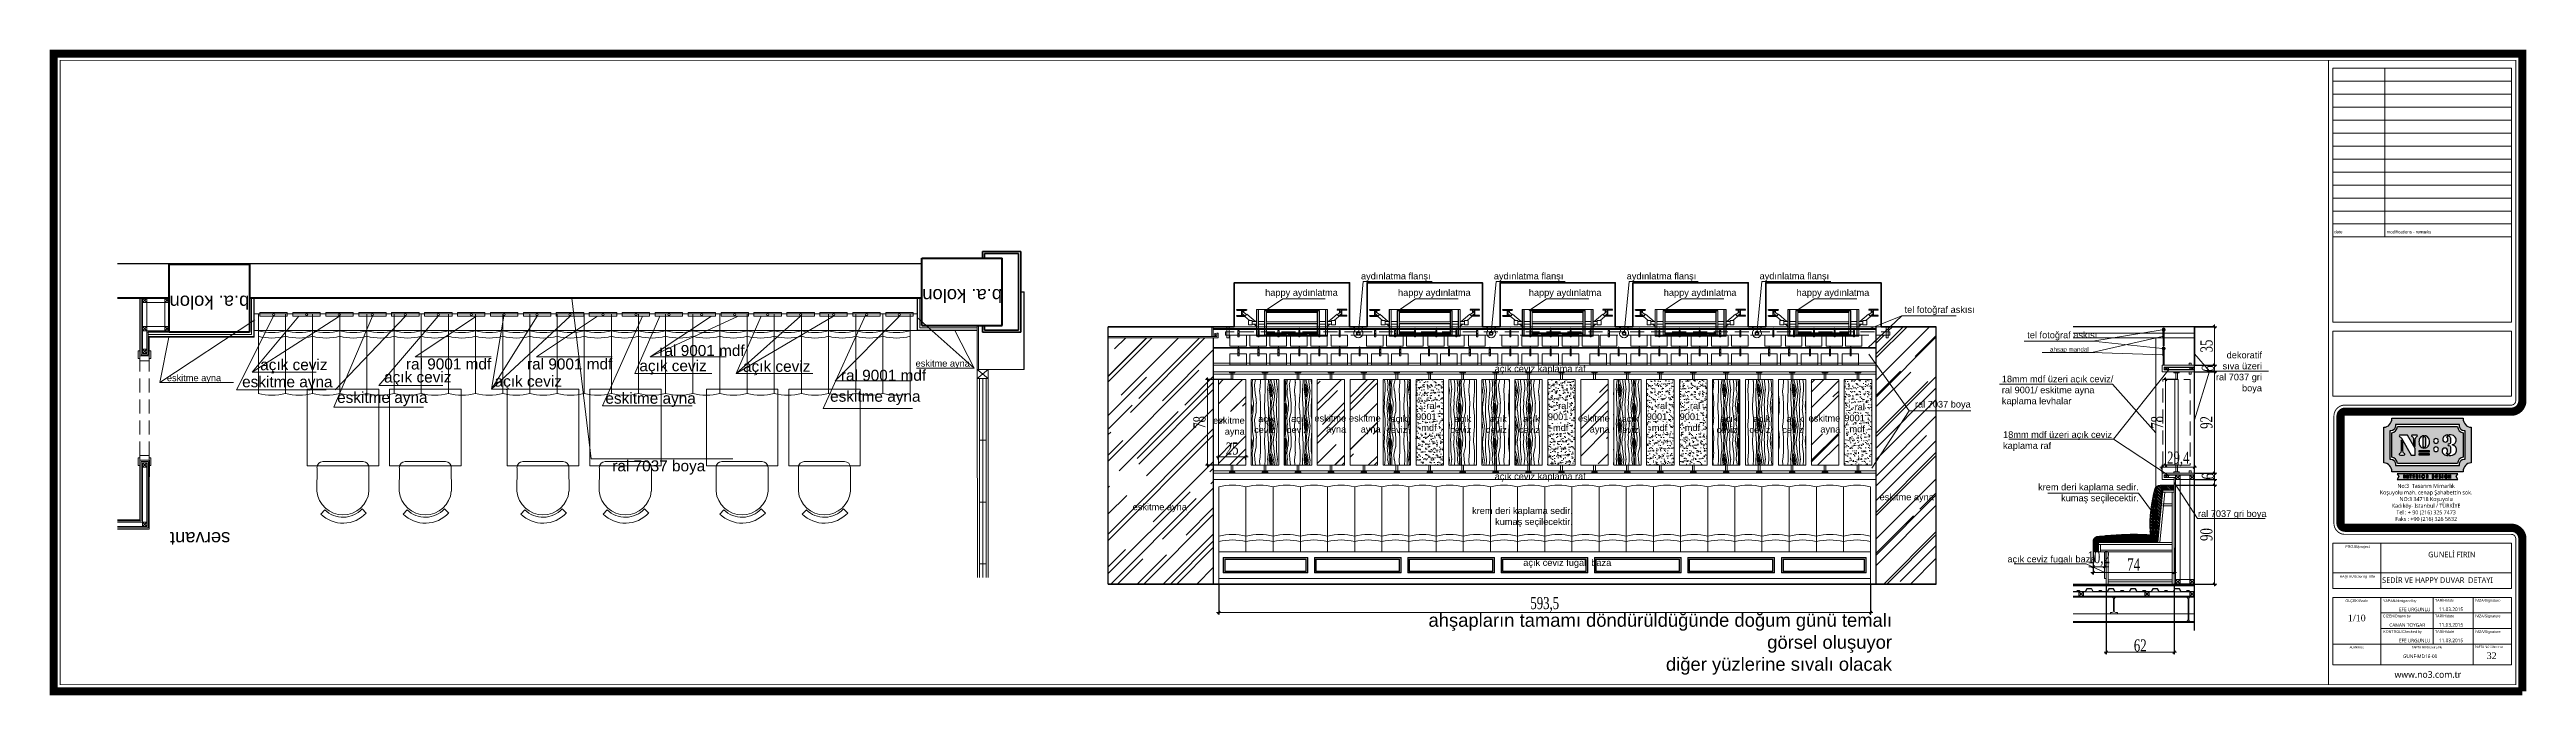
# Model space of a CAD drawing. Header units: millimetres. Extents: x 54215 to 67697, y 23496 to 56611.
# Drawn here: x 58585 to 60841, y 30820 to 31407 of the extents above; entities that cross this region are included whole.
import ezdxf
from ezdxf.enums import TextEntityAlignment as Align

# ---------------------------------------------------------------- set-up
doc = ezdxf.new("R2010")
doc.units = ezdxf.units.MM
doc.linetypes.add('DASHED', pattern=[19.05, 12.7, -6.35])
for name, color, linetype, lineweight in [('- 0.35', 3, 'Continuous', 35), ('- 0.50', 30, 'Continuous', 50), ('1-kutu profil', 5, 'Continuous', 0), ('b_görünüş', 44, 'Continuous', 25), ('no3_ahsap gorunus arka ince', 53, 'Continuous', 15), ('no3_ahsap gorunus arka kalın', 43, 'Continuous', 15), ('no3_ahsap gorunus on ince', 32, 'Continuous', 13), ('no3_cam gorunus arka', 140, 'Continuous', 13), ('no3_cam gorunus on', 142, 'Continuous', 15), ('no3_duvar kaplama', 8, 'Continuous', 0), ('no3_duvar mevcut', 4, 'Continuous', 35), ('no3_duvar ytong', 101, 'Continuous', 0), ('no3_döşeme kaplama', 8, 'Continuous', 0), ('no3_döşeme kaplama trimli', 8, 'Continuous', 0), ('no3_kutu profil gorunus', 8, 'Continuous', 0), ('no3_kutuprofil kesit', 74, 'Continuous', 18), ('no3_led doseme', 50, 'FENCELINE1', 0), ('no3_lejand', 255, 'Continuous', 13), ('no3_tavan aydınlatma', 50, 'Continuous', 13), ('no3_tefriş arka ince', 65, 'Continuous', 13), ('no3_yazı duvar', 152, 'Continuous', 0), ('no3_ölçü detay', 252, 'Continuous', 0), ('t_yazı', 154, 'Continuous', 25)]:
    doc.layers.add(name, color=color, linetype=linetype, lineweight=lineweight)
doc.layers.add('0 rölöve', color=7, linetype='Continuous', true_color=0xf1380e)
for name, color, linetype, lineweight, true_color in [('no3_ahsap kesit on', 7, 'Continuous', 20, 0xfca103), ('no3_alçıpan kesit', 7, 'Continuous', 20, 0xf5003d), ('no3_doğrama kesit', 7, 'Continuous', 18, 0x35355a), ('no3_sandalye masa', 7, 'Continuous', 15, 0x9e0025), ('no3_tefriş ön ince', 7, 'Continuous', 18, 0x8c1aff)]:
    doc.layers.add(name, color=color, linetype=linetype, lineweight=lineweight, true_color=true_color)
doc.styles.add('ARIALT', font='arial.ttf', dxfattribs={"height": 10})
doc.styles.add('AT-ARIAL', font='arial.ttf')
doc.styles.get("Standard").update_dxf_attribs({"font": 'arial.ttf'})
doc.styles.add('Ölçü50', font='georgia.ttf', dxfattribs={"width": 0.7})
doc.linetypes.add('FENCELINE1', pattern='A,0.25,-0.1,[133,ltypeshp.shx,S=0.1,R=0,X=-0.1,Y=0],-0.1,1', length=1.45)
doc.dimstyles.new('olcu10', dxfattribs={"dimtxt": 11, "dimasz": 2, "dimexe": 1.25, "dimexo": 0.625, "dimgap": 0.5, "dimtad": 1, "dimdec": 1, "dimzin": 9, "dimtxsty": 'Ölçü50', "dimblk": 'CENTIK', "dimcen": 2, "dimclrd": 250, "dimclre": 250, "dimclrt": 44, "dimazin": 2, "dimtfac": 1, "dimtdec": 1, "dimtix": 1, "dimtmove": 0, "dimatfit": 3, "dimldrblk": 'CENTIK', "dimfxl": 1, "dimlwd": -1, "dimarcsym": 0})
pattern_1 = [(45, (49569.318, 13802.235), (21.552615, 57.47364), [381, -50.8, 127, -25.4]), (45, (49584.225, 13835.103), (-41.847994, 5.92697), [76.2, -8.382, 152.4, -19.05]), (45, (49563.032, 13826.482), (81.36112, 105.428207), [203.2, -35.56, 101.6, -25.4])]
pattern_2 = [(79.6952, (43613.1927, 19454.797), (31.74983754, 190.50003046), [3.549745, -351.42602]), (90, (43613.828, 19458.29), (-31.75, 31.75), [3.4925, -28.2575]), (108.4349, (43613.828, 19461.782), (-31.749949, 63.5000144), [3.01206, -97.390236]), (262.875, (43612.875, 19464.6394), (31.74994545, 222.25001206), [2.55978, -253.41691]), (264.8056, (43612.5577, 19462.0994), (31.74984786, 317.50002107), [3.506915, -347.183297]), (284.0362, (43612.24, 19458.607), (31.7499378, -95.2500172), [3.92725, -126.98133]), (99.4623, (43613.1927, 19457.337), (-31.7499415, 158.750025), [1.93129, -191.196436]), (83.6598, (43612.875, 19459.242), (-31.7500503, -253.9999805), [2.87509, -284.633384]), (275.7106, (43613.1927, 19462.0994), (31.7500422, -285.7499814), [3.190844, -315.89272]), (258.6901, (43613.51, 19458.9244), (31.7499244, 127.0000245), [1.61893, -160.27492]), (84.8056, (43613.5102, 19451.9394), (-31.74984786, -317.50002107), [3.506915, -347.183297]), (78.6901, (43613.8277, 19455.432), (-31.7499244, -127.0000245), [3.237865, -158.65599]), (90, (43614.463, 19458.607), (-31.75, 31.75), [3.81, -27.94]), (110.556, (43614.4627, 19462.417), (-63.4998723, 158.7500585), [2.71272, -268.559407]), (93.8141, (43613.5102, 19464.957), (-31.7501949, 444.49997856), [4.773072, -472.534075]), (84.8056, (43613.1927, 19469.7194), (-31.74984786, -317.50002107), [3.506915, -347.183297]), (90, (43613.51, 19473.212), (-31.75, 31.75), [3.4925, -28.2575]), (95.1944, (43613.5102, 19444.9544), (-31.74984786, 317.50002107), [3.506915, -347.183297]), (84.8056, (43613.1927, 19448.447), (-31.74984786, -317.50002107), [3.506915, -347.183297]), (90, (43612.875, 19444.954), (-31.75, 31.75), [1.905, -29.845]), (95.1944, (43612.8752, 19446.8594), (-31.74984786, 317.50002107), [3.506915, -347.183297]), (90, (43612.558, 19450.352), (-31.75, 31.75), [3.175, -28.575]), (100.3048, (43612.5577, 19453.527), (31.74983754, -190.50003046), [3.549745, -351.42602]), (95.1944, (43611.9227, 19457.0194), (-31.74984786, 317.50002107), [3.506915, -347.183297]), (84.8056, (43611.6052, 19460.512), (-31.74984786, -317.50002107), [3.506915, -347.183297]), (84.8056, (43611.9227, 19464.0044), (-31.74984786, -317.50002107), [3.506915, -347.183297]), (81.8699, (43612.24, 19467.497), (-31.749979, -190.4999927), [4.490116, -220.01626]), (90, (43612.875, 19471.942), (-31.75, 31.75), [4.7625, -26.9875]), (77.4712, (43631.925, 19470.672), (31.7499873, 158.7500097), [2.92719, -289.79333]), (84.2894, (43632.5602, 19473.5294), (-31.7500422, -285.7499814), [3.190844, -315.89272]), (98.1301, (43631.925, 19470.672), (-31.749979, 190.4999927), [2.245074, -222.261335]), (99.4623, (43631.6077, 19472.8944), (-31.7499415, 158.750025), [3.862546, -189.265147]), (90, (43630.973, 19444.954), (-31.75, 31.75), [3.81, -27.94]), (80.5377, (43630.9727, 19448.7644), (-31.7499415, -158.750025), [1.93129, -191.196436]), (291.8014, (43631.29, 19450.6694), (-31.749997, 95.2500082), [1.7098, -169.26919]), (282.9946, (43631.9252, 19449.082), (-63.49992333, 285.75002432), [4.23599, -419.36184]), (82.875, (43631.925, 19474.1644), (-31.74994545, -222.25001206), [2.55978, -253.41691]), (97.125, (43631.925, 19474.1644), (-31.74994545, 222.25001206), [2.55978, -253.41691]), (90, (43631.608, 19444.954), (-31.75, 31.75), [2.54, -29.21]), (284.0362, (43631.608, 19447.4944), (31.7499378, -95.2500172), [2.61817, -128.290447]), (86.6335, (43630.6552, 19451.9394), (-31.75034835, -507.9999787), [5.406835, -535.276203]), (87.7094, (43630.9727, 19457.337), (-31.74986489, -762.00000361), [7.94385, -786.440896]), (93.1798, (43631.2902, 19465.2744), (-31.74971557, 539.75001546), [5.723826, -566.65746]), (99.4623, (43630.9727, 19470.9894), (-31.7499415, 158.750025), [5.793835, -187.33389]), (100.3048, (43633.8302, 19444.9544), (31.74983754, -190.50003046), [3.549745, -351.42602]), (105.9454, (43633.195, 19448.447), (31.749997, -127.0000041), [4.622864, -226.52063]), (90, (43631.925, 19452.892), (-31.75, 31.75), [4.1275, -27.6225]), (81.8699, (43631.925, 19457.0194), (-31.749979, -190.4999927), [4.490116, -220.01626]), (93.5763, (43632.5602, 19461.4644), (-31.74970504, 476.25002104), [5.089906, -503.901297]), (81.2538, (43632.2427, 19466.5444), (31.75013284, 222.2499795), [4.176046, -413.42999]), (75.9638, (43632.878, 19470.672), (-31.7499378, -95.2500172), [3.92725, -126.98133]), (90, (43633.83, 19474.482), (-31.75, 31.75), [2.2225, -29.5275]), (264.8056, (43630.6552, 19451.9394), (31.74984786, 317.50002107), [7.013797, -343.676415]), (85.2364, (43628.7502, 19444.9544), (-31.7497312, -349.25003054), [7.646416, -374.674225]), (90, (43629.385, 19452.574), (-31.75, 31.75), [7.3025, -24.4475]), (94.0856, (43629.3852, 19459.877), (-31.74987745, 412.75000471), [8.912637, -436.71982]), (90, (43628.75, 19468.767), (-31.75, 31.75), [7.9375, -23.8125]), (97.125, (43635.4177, 19444.9544), (-31.74994545, 222.25001206), [7.67931, -248.297382]), (96.3402, (43634.465, 19452.5744), (-31.7500503, 253.9999805), [5.75018, -281.758295]), (87.5104, (43633.8302, 19458.2894), (-31.75056746, -698.49998322), [7.30939, -723.630506]), (83.4802, (43634.1477, 19465.59195), (-95.24998523, -825.49999383), [11.184826, -1107.298776]), (93.0128, (43614.7802, 19444.9544), (-31.75013083, 571.50000035), [6.04085, -598.04411]), (81.8699, (43614.4627, 19450.987), (-31.749979, -190.4999927), [6.73519, -217.77122]), (87.6141, (43615.4152, 19457.6544), (-31.749452445, -730.25001615), [7.626604, -755.03456]), (100.6197, (43615.7327, 19465.2744), (63.50025655, -349.24994886), [5.16852, -511.684016]), (90, (43614.78, 19470.354), (-31.75, 31.75), [6.35, -25.4]), (86.8202, (43610.9702, 19444.9544), (-31.74971557, -539.75001546), [5.723826, -566.65746]), (96.009, (43611.2877, 19450.6694), (31.74997813, -317.49999261), [6.065837, -600.517055]), (96.7098, (43610.6527, 19456.702), (31.74980626, -285.75003187), [5.43471, -538.037722]), (84.2894, (43610.0177, 19462.0994), (-31.7500422, -285.7499814), [6.381686, -312.701877]), (77.9052, (43610.6527, 19468.4494), (-63.50021354, -285.74995565), [4.5459, -450.044915]), (99.4623, (43611.605, 19472.8944), (-31.7499415, 158.750025), [3.862546, -189.265147]), (93.8141, (43617.0027, 19444.9544), (-31.7501949, 444.49997856), [4.773072, -472.534075]), (77.1957, (43616.6852, 19449.717), (-95.25023505, -412.74993153), [7.163117, -709.14952]), (90, (43618.273, 19456.702), (-31.75, 31.75), [7.9375, -23.8125]), (95.4403, (43618.2727, 19464.6394), (31.74978958, -349.25001041), [6.697662, -663.06932]), (96.7098, (43617.6377, 19471.307), (31.74980626, -285.75003187), [5.43471, -538.037722]), (90, (43608.748, 19444.954), (-31.75, 31.75), [5.3975, -26.3525]), (98.1301, (43608.7477, 19450.352), (-31.749979, 190.4999927), [8.980265, -215.526144]), (87.6141, (43607.4777, 19459.242), (-31.749452445, -730.25001615), [7.626604, -755.03456]), (84.4725, (43607.7952, 19466.8619), (63.4995361, 666.750055065), [9.888474, -978.959656]), (96.8428, (43637.6402, 19444.9544), (63.50025396, -539.7499801), [7.99446, -791.450125]), (90, (43636.688, 19452.892), (-31.75, 31.75), [8.89, -22.86]), (86.3478, (43636.6877, 19461.78195), (-63.499596495, -984.25003018), [14.952853, -1480.33394]), (90, (43626.528, 19444.954), (-31.75, 31.75), [7.62, -24.13]), (94.7636, (43626.5277, 19452.5744), (-31.7497312, 349.25003054), [7.646416, -374.674225]), (88.1524, (43625.8927, 19460.1944), (-31.74981979, -952.50001476), [9.84761, -974.914357]), (87.2737, (43626.2102, 19470.037), (-31.74987355, -635.00000912), [6.675056, -660.830467]), (84.8056, (43621.4477, 19444.9544), (-31.74984786, -317.50002107), [7.013797, -343.676414]), (90, (43622.083, 19451.94), (-31.75, 31.75), [10.16, -21.59]), (91.9092, (43622.0827, 19462.0994), (-31.75076966, 920.7499695), [9.530302, -943.498716]), (93.5763, (43621.7652, 19471.6244), (-31.74970504, 476.25002104), [5.089906, -503.901297])]
pattern_3 = [(45, (49569.318, 13802.235), (21.552615, 57.47364), [381, -50.8, 127, -25.4]), (45, (49584.225, 13835.103), (-41.847994, 5.92697), [76.2, -8.382, 152.4, -19.05]), (45, (49563.032, 13826.482), (81.36112, 105.428207), [203.2, -35.56, 101.6, -25.4])]
pattern_4 = [(79.6952, (43613.1927, 19454.797), (31.74983754, 190.50003046), [3.549745, -351.42602]), (90, (43613.828, 19458.29), (-31.75, 31.75), [3.4925, -28.2575]), (108.4349, (43613.828, 19461.782), (-31.749949, 63.5000144), [3.01206, -97.390236]), (262.875, (43612.875, 19464.6394), (31.74994545, 222.25001206), [2.55978, -253.41691]), (264.8056, (43612.5577, 19462.0994), (31.74984786, 317.50002107), [3.506915, -347.183297]), (284.0362, (43612.24, 19458.607), (31.7499378, -95.2500172), [3.927252, -126.98133]), (99.4623, (43613.1927, 19457.337), (-31.7499415, 158.750025), [1.93129, -191.196436]), (83.6598, (43612.875, 19459.242), (-31.7500503, -253.9999805), [2.87509, -284.633384]), (275.7106, (43613.1927, 19462.0994), (31.7500422, -285.7499814), [3.190844, -315.89272]), (258.6901, (43613.51, 19458.9244), (31.7499244, 127.0000245), [1.618932, -160.27492]), (84.8056, (43613.5102, 19451.9394), (-31.74984786, -317.50002107), [3.506915, -347.183297]), (78.6901, (43613.8277, 19455.432), (-31.7499244, -127.0000245), [3.237865, -158.65599]), (90, (43614.463, 19458.607), (-31.75, 31.75), [3.81, -27.94]), (110.556, (43614.4627, 19462.417), (-63.4998723, 158.7500585), [2.71272, -268.559407]), (93.8141, (43613.5102, 19464.957), (-31.7501949, 444.49997856), [4.773072, -472.534075]), (84.8056, (43613.1927, 19469.7194), (-31.74984786, -317.50002107), [3.506915, -347.183297]), (90, (43613.51, 19473.212), (-31.75, 31.75), [3.4925, -28.2575]), (95.1944, (43613.5102, 19444.9544), (-31.74984786, 317.50002107), [3.506915, -347.183297]), (84.8056, (43613.1927, 19448.447), (-31.74984786, -317.50002107), [3.506915, -347.183297]), (90, (43612.875, 19444.954), (-31.75, 31.75), [1.905, -29.845]), (95.1944, (43612.8752, 19446.8594), (-31.74984786, 317.50002107), [3.506915, -347.183297]), (90, (43612.558, 19450.352), (-31.75, 31.75), [3.175, -28.575]), (100.3048, (43612.5577, 19453.527), (31.74983754, -190.50003046), [3.549745, -351.42602]), (95.1944, (43611.9227, 19457.0194), (-31.74984786, 317.50002107), [3.506915, -347.183297]), (84.8056, (43611.6052, 19460.512), (-31.74984786, -317.50002107), [3.506915, -347.183297]), (84.8056, (43611.9227, 19464.0044), (-31.74984786, -317.50002107), [3.506915, -347.183297]), (81.8699, (43612.24, 19467.497), (-31.749979, -190.4999927), [4.490116, -220.01626]), (90, (43612.875, 19471.942), (-31.75, 31.75), [4.7625, -26.9875]), (77.4712, (43631.925, 19470.672), (31.7499873, 158.7500097), [2.92719, -289.79333]), (84.2894, (43632.5602, 19473.5294), (-31.7500422, -285.7499814), [3.190844, -315.89272]), (98.1301, (43631.925, 19470.672), (-31.749979, 190.4999927), [2.245074, -222.261335]), (99.4623, (43631.6077, 19472.8944), (-31.7499415, 158.750025), [3.862546, -189.265147]), (90, (43630.973, 19444.954), (-31.75, 31.75), [3.81, -27.94]), (80.5377, (43630.9727, 19448.7644), (-31.7499415, -158.750025), [1.93129, -191.196436]), (291.8014, (43631.29, 19450.6694), (-31.749997, 95.2500082), [1.7098, -169.26919]), (282.9946, (43631.9252, 19449.082), (-63.49992333, 285.75002432), [4.23599, -419.36184]), (82.875, (43631.925, 19474.1644), (-31.74994545, -222.25001206), [2.55978, -253.41691]), (97.125, (43631.925, 19474.1644), (-31.74994545, 222.25001206), [2.55978, -253.41691]), (90, (43631.608, 19444.954), (-31.75, 31.75), [2.54, -29.21]), (284.0362, (43631.608, 19447.4944), (31.7499378, -95.2500172), [2.61817, -128.290447]), (86.6335, (43630.6552, 19451.9394), (-31.75034835, -507.9999787), [5.406835, -535.276203]), (87.7094, (43630.9727, 19457.337), (-31.74986489, -762.00000361), [7.94385, -786.440896]), (93.1798, (43631.2902, 19465.2744), (-31.74971557, 539.75001546), [5.723826, -566.65746]), (99.4623, (43630.9727, 19470.9894), (-31.7499415, 158.750025), [5.793835, -187.33389]), (100.3048, (43633.8302, 19444.9544), (31.74983754, -190.50003046), [3.549745, -351.42602]), (105.9454, (43633.195, 19448.447), (31.749997, -127.0000041), [4.622864, -226.52063]), (90, (43631.925, 19452.892), (-31.75, 31.75), [4.1275, -27.6225]), (81.8699, (43631.925, 19457.0194), (-31.749979, -190.4999927), [4.490116, -220.01626]), (93.5763, (43632.5602, 19461.4644), (-31.74970504, 476.25002104), [5.089906, -503.901297]), (81.2538, (43632.2427, 19466.5444), (31.75013284, 222.2499795), [4.176046, -413.42999]), (75.9638, (43632.878, 19470.672), (-31.7499378, -95.2500172), [3.927252, -126.98133]), (90, (43633.83, 19474.482), (-31.75, 31.75), [2.2225, -29.5275]), (264.8056, (43630.6552, 19451.9394), (31.74984786, 317.50002107), [7.013797, -343.676415]), (85.2364, (43628.7502, 19444.9544), (-31.7497312, -349.25003054), [7.646416, -374.674225]), (90, (43629.385, 19452.574), (-31.75, 31.75), [7.3025, -24.4475]), (94.0856, (43629.3852, 19459.877), (-31.74987745, 412.75000471), [8.912637, -436.71982]), (90, (43628.75, 19468.767), (-31.75, 31.75), [7.9375, -23.8125]), (97.125, (43635.4177, 19444.9544), (-31.74994545, 222.25001206), [7.67931, -248.297382]), (96.3402, (43634.465, 19452.5744), (-31.7500503, 253.9999805), [5.75018, -281.758295]), (87.5104, (43633.8302, 19458.2894), (-31.75056746, -698.49998322), [7.30939, -723.630506]), (83.4802, (43634.1477, 19465.59195), (-95.24998523, -825.49999383), [11.184826, -1107.298776]), (93.0128, (43614.7802, 19444.9544), (-31.75013083, 571.50000035), [6.04085, -598.04411]), (81.8699, (43614.4627, 19450.987), (-31.749979, -190.4999927), [6.73519, -217.77122]), (87.6141, (43615.4152, 19457.6544), (-31.749452445, -730.25001615), [7.626604, -755.03456]), (100.6197, (43615.7327, 19465.2744), (63.50025655, -349.24994886), [5.16852, -511.684016]), (90, (43614.78, 19470.354), (-31.75, 31.75), [6.35, -25.4]), (86.8202, (43610.9702, 19444.9544), (-31.74971557, -539.75001546), [5.723826, -566.65746]), (96.009, (43611.2877, 19450.6694), (31.74997813, -317.49999261), [6.065837, -600.517055]), (96.7098, (43610.6527, 19456.702), (31.74980626, -285.75003187), [5.43471, -538.037722]), (84.2894, (43610.0177, 19462.0994), (-31.7500422, -285.7499814), [6.381686, -312.701877]), (77.9052, (43610.6527, 19468.4494), (-63.50021354, -285.74995565), [4.5459, -450.044915]), (99.4623, (43611.605, 19472.8944), (-31.7499415, 158.750025), [3.862546, -189.265147]), (93.8141, (43617.0027, 19444.9544), (-31.7501949, 444.49997856), [4.773072, -472.534075]), (77.1957, (43616.6852, 19449.717), (-95.25023505, -412.74993153), [7.163117, -709.14952]), (90, (43618.273, 19456.702), (-31.75, 31.75), [7.9375, -23.8125]), (95.4403, (43618.2727, 19464.6394), (31.74978958, -349.25001041), [6.697662, -663.06932]), (96.7098, (43617.6377, 19471.307), (31.74980626, -285.75003187), [5.43471, -538.037722]), (90, (43608.748, 19444.954), (-31.75, 31.75), [5.3975, -26.3525]), (98.1301, (43608.7477, 19450.352), (-31.749979, 190.4999927), [8.980265, -215.526144]), (87.6141, (43607.4777, 19459.242), (-31.749452445, -730.25001615), [7.626604, -755.03456]), (84.4725, (43607.7952, 19466.8619), (63.4995361, 666.750055065), [9.888474, -978.959656]), (96.8428, (43637.6402, 19444.9544), (63.50025396, -539.7499801), [7.99446, -791.450125]), (90, (43636.688, 19452.892), (-31.75, 31.75), [8.89, -22.86]), (86.3478, (43636.6877, 19461.78195), (-63.499596495, -984.25003018), [14.952853, -1480.33394]), (90, (43626.528, 19444.954), (-31.75, 31.75), [7.62, -24.13]), (94.7636, (43626.5277, 19452.5744), (-31.7497312, 349.25003054), [7.646416, -374.674225]), (88.1524, (43625.8927, 19460.1944), (-31.74981979, -952.50001476), [9.84761, -974.914357]), (87.2737, (43626.2102, 19470.037), (-31.74987355, -635.00000912), [6.675056, -660.830467]), (84.8056, (43621.4477, 19444.9544), (-31.74984786, -317.50002107), [7.013797, -343.676414]), (90, (43622.083, 19451.94), (-31.75, 31.75), [10.16, -21.59]), (91.9092, (43622.0827, 19462.0994), (-31.75076966, 920.7499695), [9.530302, -943.498716]), (93.5763, (43621.7652, 19471.6244), (-31.74970504, 476.25002104), [5.089906, -503.901297])]
pattern_5 = [(45, (49569.318, 13802.235), (21.552615, 57.47364), [381, -50.8, 127, -25.4]), (45, (49584.225, 13835.103), (-41.847994, 5.92697), [76.2, -8.382, 152.4, -19.05]), (45, (49563.032, 13826.482), (81.36112, 105.428207), [203.2, -35.56, 101.6, -25.4])]
pattern_6 = [(37.5, (43637.64, 19444.9544), (-0.1600031, 4.8941324), [0, -3.8608, 0, -4.318, 0, -4.1275]), (7.5, (43637.64, 19444.9544), (4.4952328, 7.168251), [0, -2.0828, 0, -3.4798, 0, -1.3335]), (327.5, (43634.516, 19444.9544), (7.9099237, 0.01437185), [0, -1.27, 0, -4.572, 0, -5.969]), (317.5, (43634.516, 19444.9544), (7.6355645, 2.2292932), [0, -0.635, 0, -2.9972, 0, -3.429])]
pattern_7 = [(79.6952, (43613.1927, 19454.797), (31.74983754, 190.50003046), [3.549745, -351.42602]), (90, (43613.828, 19458.29), (-31.75, 31.75), [3.4925, -28.2575]), (108.4349, (43613.828, 19461.782), (-31.749949, 63.5000144), [3.01206, -97.390236]), (262.875, (43612.875, 19464.6394), (31.74994545, 222.25001206), [2.55978, -253.41691]), (264.8056, (43612.5577, 19462.0994), (31.74984786, 317.50002107), [3.506915, -347.183297]), (284.0362, (43612.24, 19458.607), (31.7499378, -95.2500172), [3.927252, -126.98133]), (99.4623, (43613.1927, 19457.337), (-31.7499415, 158.750025), [1.93129, -191.196436]), (83.6598, (43612.875, 19459.242), (-31.7500503, -253.9999805), [2.87509, -284.633384]), (275.7106, (43613.1927, 19462.0994), (31.7500422, -285.7499814), [3.190844, -315.89272]), (258.6901, (43613.51, 19458.9244), (31.7499244, 127.0000245), [1.618932, -160.27492]), (84.8056, (43613.5102, 19451.9394), (-31.74984786, -317.50002107), [3.506915, -347.183297]), (78.6901, (43613.8277, 19455.432), (-31.7499244, -127.0000245), [3.237865, -158.65599]), (90, (43614.463, 19458.607), (-31.75, 31.75), [3.81, -27.94]), (110.556, (43614.4627, 19462.417), (-63.4998723, 158.7500585), [2.71272, -268.559407]), (93.8141, (43613.5102, 19464.957), (-31.7501949, 444.49997856), [4.773072, -472.534075]), (84.8056, (43613.1927, 19469.7194), (-31.74984786, -317.50002107), [3.506915, -347.183297]), (90, (43613.51, 19473.212), (-31.75, 31.75), [3.4925, -28.2575]), (95.1944, (43613.5102, 19444.9544), (-31.74984786, 317.50002107), [3.506915, -347.183297]), (84.8056, (43613.1927, 19448.447), (-31.74984786, -317.50002107), [3.506915, -347.183297]), (90, (43612.875, 19444.954), (-31.75, 31.75), [1.905, -29.845]), (95.1944, (43612.8752, 19446.8594), (-31.74984786, 317.50002107), [3.506915, -347.183297]), (90, (43612.558, 19450.352), (-31.75, 31.75), [3.175, -28.575]), (100.3048, (43612.5577, 19453.527), (31.74983754, -190.50003046), [3.549745, -351.42602]), (95.1944, (43611.9227, 19457.0194), (-31.74984786, 317.50002107), [3.506915, -347.183297]), (84.8056, (43611.6052, 19460.512), (-31.74984786, -317.50002107), [3.506915, -347.183297]), (84.8056, (43611.9227, 19464.0044), (-31.74984786, -317.50002107), [3.506915, -347.183297]), (81.8699, (43612.24, 19467.497), (-31.749979, -190.4999927), [4.490116, -220.01626]), (90, (43612.875, 19471.942), (-31.75, 31.75), [4.7625, -26.9875]), (77.4712, (43631.925, 19470.672), (31.7499873, 158.7500097), [2.92719, -289.79333]), (84.2894, (43632.5602, 19473.5294), (-31.7500422, -285.7499814), [3.190844, -315.89272]), (98.1301, (43631.925, 19470.672), (-31.749979, 190.4999927), [2.245074, -222.261335]), (99.4623, (43631.6077, 19472.8944), (-31.7499415, 158.750025), [3.862546, -189.265147]), (90, (43630.973, 19444.954), (-31.75, 31.75), [3.81, -27.94]), (80.5377, (43630.9727, 19448.7644), (-31.7499415, -158.750025), [1.93129, -191.196436]), (291.8014, (43631.29, 19450.6694), (-31.749997, 95.2500082), [1.7098, -169.26919]), (282.9946, (43631.9252, 19449.082), (-63.49992333, 285.75002432), [4.23599, -419.36184]), (82.875, (43631.925, 19474.1644), (-31.74994545, -222.25001206), [2.55978, -253.41691]), (97.125, (43631.925, 19474.1644), (-31.74994545, 222.25001206), [2.55978, -253.41691]), (90, (43631.608, 19444.954), (-31.75, 31.75), [2.54, -29.21]), (284.0362, (43631.608, 19447.4944), (31.7499378, -95.2500172), [2.61817, -128.290447]), (86.6335, (43630.6552, 19451.9394), (-31.75034835, -507.9999787), [5.406835, -535.276203]), (87.7094, (43630.9727, 19457.337), (-31.74986489, -762.00000361), [7.94385, -786.440896]), (93.1798, (43631.2902, 19465.2744), (-31.74971557, 539.75001546), [5.723826, -566.65746]), (99.4623, (43630.9727, 19470.9894), (-31.7499415, 158.750025), [5.793835, -187.33389]), (100.3048, (43633.8302, 19444.9544), (31.74983754, -190.50003046), [3.549745, -351.42602]), (105.9454, (43633.195, 19448.447), (31.749997, -127.0000041), [4.622864, -226.52063]), (90, (43631.925, 19452.892), (-31.75, 31.75), [4.1275, -27.6225]), (81.8699, (43631.925, 19457.0194), (-31.749979, -190.4999927), [4.490116, -220.01626]), (93.5763, (43632.5602, 19461.4644), (-31.74970504, 476.25002104), [5.089906, -503.901297]), (81.2538, (43632.2427, 19466.5444), (31.75013284, 222.2499795), [4.176046, -413.42999]), (75.9638, (43632.878, 19470.672), (-31.7499378, -95.2500172), [3.927252, -126.98133]), (90, (43633.83, 19474.482), (-31.75, 31.75), [2.2225, -29.5275]), (264.8056, (43630.6552, 19451.9394), (31.74984786, 317.50002107), [7.013797, -343.676415]), (85.2364, (43628.7502, 19444.9544), (-31.7497312, -349.25003054), [7.646416, -374.674225]), (90, (43629.385, 19452.574), (-31.75, 31.75), [7.3025, -24.4475]), (94.0856, (43629.3852, 19459.877), (-31.74987745, 412.75000471), [8.912637, -436.71982]), (90, (43628.75, 19468.767), (-31.75, 31.75), [7.9375, -23.8125]), (97.125, (43635.4177, 19444.9544), (-31.74994545, 222.25001206), [7.67931, -248.297382]), (96.3402, (43634.465, 19452.5744), (-31.7500503, 253.9999805), [5.75018, -281.758295]), (87.5104, (43633.8302, 19458.2894), (-31.75056746, -698.49998322), [7.30939, -723.630506]), (83.4802, (43634.1477, 19465.59195), (-95.24998523, -825.49999383), [11.184826, -1107.298776]), (93.0128, (43614.7802, 19444.9544), (-31.75013083, 571.50000035), [6.04085, -598.04411]), (81.8699, (43614.4627, 19450.987), (-31.749979, -190.4999927), [6.73519, -217.77122]), (87.6141, (43615.4152, 19457.6544), (-31.749452445, -730.25001615), [7.626604, -755.03456]), (100.6197, (43615.7327, 19465.2744), (63.50025655, -349.24994886), [5.16852, -511.684016]), (90, (43614.78, 19470.354), (-31.75, 31.75), [6.35, -25.4]), (86.8202, (43610.9702, 19444.9544), (-31.74971557, -539.75001546), [5.723826, -566.65746]), (96.009, (43611.2877, 19450.6694), (31.74997813, -317.49999261), [6.065837, -600.517055]), (96.7098, (43610.6527, 19456.702), (31.74980626, -285.75003187), [5.43471, -538.037722]), (84.2894, (43610.0177, 19462.0994), (-31.7500422, -285.7499814), [6.381686, -312.701877]), (77.9052, (43610.6527, 19468.4494), (-63.50021354, -285.74995565), [4.5459, -450.044915]), (99.4623, (43611.605, 19472.8944), (-31.7499415, 158.750025), [3.862546, -189.265147]), (93.8141, (43617.0027, 19444.9544), (-31.7501949, 444.49997856), [4.773072, -472.534075]), (77.1957, (43616.6852, 19449.717), (-95.25023505, -412.74993153), [7.163117, -709.14952]), (90, (43618.273, 19456.702), (-31.75, 31.75), [7.9375, -23.8125]), (95.4403, (43618.2727, 19464.6394), (31.74978958, -349.25001041), [6.697662, -663.06932]), (96.7098, (43617.6377, 19471.307), (31.74980626, -285.75003187), [5.43471, -538.037722]), (90, (43608.748, 19444.954), (-31.75, 31.75), [5.3975, -26.3525]), (98.1301, (43608.7477, 19450.352), (-31.749979, 190.4999927), [8.980265, -215.526144]), (87.6141, (43607.4777, 19459.242), (-31.749452445, -730.25001615), [7.626604, -755.03456]), (84.4725, (43607.7952, 19466.8619), (63.4995361, 666.750055065), [9.888474, -978.959656]), (96.8428, (43637.6402, 19444.9544), (63.50025396, -539.7499801), [7.99446, -791.450125]), (90, (43636.688, 19452.892), (-31.75, 31.75), [8.89, -22.86]), (86.3478, (43636.6877, 19461.78195), (-63.499596495, -984.25003018), [14.952853, -1480.33394]), (90, (43626.528, 19444.954), (-31.75, 31.75), [7.62, -24.13]), (94.7636, (43626.5277, 19452.5744), (-31.7497312, 349.25003054), [7.646416, -374.674225]), (88.1524, (43625.8927, 19460.1944), (-31.74981979, -952.50001476), [9.84761, -974.914357]), (87.2737, (43626.2102, 19470.037), (-31.74987355, -635.00000912), [6.675056, -660.830467]), (84.8056, (43621.4477, 19444.9544), (-31.74984786, -317.50002107), [7.013797, -343.676414]), (90, (43622.083, 19451.94), (-31.75, 31.75), [10.16, -21.59]), (91.9092, (43622.0827, 19462.0994), (-31.75076966, 920.7499695), [9.530302, -943.498716]), (93.5763, (43621.7652, 19471.6244), (-31.74970504, 476.25002104), [5.089906, -503.901297])]

msp = doc.modelspace()

# ---------------------------------------------------------------- texts
at = {"color": 7, "insert": (60772.733, 30947.696), "char_height": 4.995, "width": 125.12147, "attachment_point": 5}
msp.add_mtext('{\\fLucida Sans Unicode|b0|i0|c162|p34;GUNELİ FIRIN}', dxfattribs=at)
at = {"layer": '0 rölöve'}
for p in [(58766.989, 31183.251), (59452.489, 31189.251)]:
    msp.add_text('b.a. kolon', height=12, rotation=180, dxfattribs=at).set_placement(p)
at = {"layer": 'no3_lejand', "linetype": 'Continuous', "style": 'ARIALT'}
for s, height, p in [('ALAN/Area', 1.8876, (60686.221, 30863.461)), ('PAFTA NO/Drawing No', 1.88759, (60750.079, 30863.461))]:
    msp.add_text(s, height=height, dxfattribs=at).set_placement(p, align=Align.MIDDLE_CENTER)
at = {"layer": 'no3_lejand', "color": 252, "attachment_point": 1, "style": 'AT-ARIAL'}
for s, insert, char_height, width in [('date', (60665.594, 31242.666), 2.8097, 11.29718), ('modifications - remarks', (60713.45, 31242.666), 2.80969, 59.99468)]:
    msp.add_mtext(s, dxfattribs=dict(at, insert=insert, char_height=char_height, width=width))
at = {"layer": 'no3_lejand', "color": 7}
for s, insert, char_height, width, attachment_point in [('{\\fLucida Sans Unicode|b0|i0|c162|p34;No:3  Tasarım Mimarlık\\PKoşuyolu mah. cenap Şahabettin sok.\\PNO:3 34718 Koşuyolu\\PKadıköy- Istanbul / TÜRKİYE\\PTel : + 90 (216) 325 7473\\PFaks : +90 (216) 326 5632}', (60749.343, 30994.764), 3.61246, 93.56152, 5), ('{\\fLucida Sans Unicode|b0|i0|c162|p34;SEDİR VE HAPPY DUVAR  DETAYI}', (60759.729, 30924.451), 5.0173, 122.81536, 5), ('{\\fGeorgia|b0|i0|c162|p18;1/10}', (60686.221, 30889.951), 6.02076, 122.81536, 5), ('{\\fLucida Sans Unicode|b0|i0|c162|p34;CANAN TOYGAR}', (60715.813, 30883.644), 3.24, 123.92176, 4), ('{\\fLucida Sans Unicode|b0|i0|c162|p34;EFE URGUNLU}', (60724.547, 30897.773), 3.21107, 122.81536, 4), ('{\\fLucida Sans Unicode|b0|i0|c162|p34;11.03.2015\\P}', (60760.991, 30897.929), 3.24, 123.92176, 4), ('{\\fLucida Sans Unicode|b0|i0|c162|p34;11.03.2015\\P}', (60760.991, 30883.772), 3.24, 123.92176, 4), ('{\\fLucida Sans Unicode|b0|i0|c162|p34;EFE URGUNLU}', (60724.547, 30869.459), 3.21107, 122.81536, 4), ('{\\fLucida Sans Unicode|b0|i0|c162|p34;11.03.2015\\P}', (60760.991, 30869.615), 3.24, 123.92176, 4), ('{\\fGeorgia|b0|i0|c162|p18;32}', (60809.013, 30855.676), 6.02076, 122.81536, 5), ('{\\fLucida Sans Unicode|b0|i0|c162|p34;www.no3.com.tr}', (60750.982, 30838.549), 6.02076, 93.56152, 5), ('{\\fLucida Sans Unicode|b0|i0|c162|p34;GUNF-MD16-00}', (60728.263, 30855.183), 3.21107, 122.81536, 4)]:
    msp.add_mtext(s, dxfattribs=dict(at, insert=insert, char_height=char_height, width=width, attachment_point=attachment_point))
at = {"layer": 'no3_lejand', "char_height": 2.4083, "style": 'ARIALT'}
for s, insert, width, attachment_point in [('PROJE/project', (60686.796, 30956.181), 44.79424, 2), ('BAŞLIK/Drawing Title', (60686.796, 30928.972), 44.79424, 2), ('ÖLÇEK/Scale', (60686.221, 30906.876), 16.26855, 2), ('YAPAN/designed by', (60725.216, 30906.876), 44.79424, 2), ('TARİH/date', (60757.327, 30907.181), 18.31967, 1), ('İMZA/Signature', (60793.724, 30907.181), 18.31967, 1), ('ÇİZEN/Drawn by', (60722.64, 30893.024), 44.79424, 2), ('TARİH/date', (60757.327, 30893.024), 18.31967, 1), ('İMZA/Signature', (60793.724, 30893.024), 18.31967, 1), ('KONTROL/Checked by', (60710.344, 30878.867), 40.24224, 1), ('TARİH/date', (60757.327, 30878.867), 18.31967, 1), ('İMZA/Signature', (60793.724, 30878.867), 18.31967, 1)]:
    msp.add_mtext(s, dxfattribs=dict(at, insert=insert, width=width, attachment_point=attachment_point))
at = {"layer": 'no3_lejand', "linetype": 'Continuous', "insert": (60793.724, 30864.71), "char_height": 1.88759, "width": 45.2116, "attachment_point": 1, "style": 'ARIALT'}
msp.add_mtext('PAFTA NO /Sheet no:', dxfattribs=at)
at = {"layer": 'no3_yazı duvar'}
for s, insert, char_height, width, attachment_point in [('aydınlatma flanşı', (59842.681, 31204.045), 6, 108.02303, 3), ('aydınlatma flanşı', (59963.681, 31204.045), 6, 108.02303, 3), ('aydınlatma flanşı', (60084.681, 31204.045), 6, 108.02303, 3), ('aydınlatma flanşı', (60205.681, 31204.14), 6, 108.02303, 3), ('happy aydınlatma', (59758.231, 31189.045), 6, 108.02303, 3), ('happy aydınlatma', (59879.231, 31189.045), 6, 108.02303, 3), ('happy aydınlatma', (59998.337, 31189.045), 6, 108.02303, 3), ('happy aydınlatma', (60121.231, 31189.045), 6, 108.02303, 3), ('happy aydınlatma', (60242.231, 31189.045), 6, 108.02303, 3), (' tel fotoğraf askısı', (60272.024, 31173.557), 6, 108.02303, 1), ('ral 9001 mdf', (59218.079, 31128.181), 10, 108.02303, 9), (' tel fotoğraf askısı', (60383.788, 31150.459), 6, 108.02303, 1), ('ahşap mandal', (60406.909, 31136.351), 4, 108.02303, 1), ('dekoratif sıva üzeri ral 7037 gri boya', (60599.849, 31132.191), 6, 42.80694, 3), ('eskitme ayna', (58741.284, 31111.429), 6, 108.02303, 3), ('eskitme ayna', (58842.736, 31096.92), 10, 108.02303, 9), ('açık ceviz', (58838.197, 31112.398), 10, 108.02303, 9), ('açık ceviz', (58951.04, 31101.167), 10, 108.02303, 9), ('ral 9001 mdf', (58987.219, 31115.961), 10, 108.02303, 9), ('açık ceviz', (59051.662, 31097.346), 10, 108.02303, 9), ('ral 9001 mdf', (59097.538, 31115.961), 10, 108.02303, 9), ('açık ceviz', (59183.502, 31111.462), 10, 108.02303, 9), ('açık ceviz', (59277.924, 31110.88), 10, 108.02303, 9), ('ral 9001 mdf', (59383.329, 31105.664), 10, 108.02303, 9), ('eskitme ayna', (59423.142, 31124.677), 6, 108.02303, 3), ('açık ceviz kaplama raf', (59984.034, 31119.911), 6, 108.77195, 3), ('18mm mdf üzeri açık ceviz/ ral 9001/ eskitme ayna kaplama levhalar', (60362.943, 31110.45), 6, 111.81956, 1), ('eskitme ayna', (58929.243, 31082.662), 10, 108.02303, 9), ('eskitme ayna', (59173.554, 31081.912), 10, 108.02303, 9), ('eskitme ayna', (59378.184, 31083.71), 10, 108.02303, 9), ('ral 9001 mdf', (59848.212, 31086.15), 6, 15.99984, 3), ('ral 9001 mdf', (59968.209, 31086.15), 6, 15.99984, 3), ('ral 9001 mdf', (60058.207, 31086.15), 6, 15.99984, 3), ('ral 9001 mdf', (60088.207, 31086.15), 6, 15.99984, 3), ('ral 9001 mdf', (60238.204, 31084.937), 6, 15.99984, 3), ('ral 7037 boya', (60334.621, 31087.489), 6, 108.02303, 3), ('eskitme ayna', (59673.471, 31072.739), 6, 21.80148, 3), ('açık ceviz', (59701.041, 31074.29), 6, 17.58268, 3), ('açık ceviz', (59731.048, 31074.29), 6, 17.58268, 3), ('eskitme ayna', (59765.853, 31074.739), 6, 21.80148, 3), ('eskitme ayna', (59797.286, 31074.739), 6, 21.80148, 3), ('açık ceviz', (59821.551, 31074.29), 6, 17.58268, 3), ('açık ceviz', (59879.793, 31074.29), 6, 17.58268, 3), ('açık ceviz', (59912.162, 31074.29), 6, 17.58268, 3), ('açık ceviz', (59942.15, 31074.29), 6, 17.58268, 3), ('eskitme ayna', (60005.848, 31074.739), 6, 21.80148, 3), ('açık ceviz', (60032.148, 31074.29), 6, 17.58268, 3), ('açık ceviz', (60122.146, 31074.29), 6, 17.58268, 3), ('açık ceviz', (60152.145, 31074.29), 6, 17.58268, 3), ('açık ceviz', (60182.145, 31074.29), 6, 17.58268, 3), ('eskitme ayna', (60215.843, 31074.739), 6, 21.80148, 3), ('18mm mdf üzeri açık ceviz kaplama raf', (60364.068, 31059.843), 6, 111.81956, 1), ('ral 7037 boya', (59182.195, 31020.417), 10, 108.02303, 9), ('açık ceviz kaplama raf', (59984.034, 31021.911), 6, 108.77195, 3), ('eskitme ayna', (59620.79, 30994.084), 6, 108.02303, 3), ('eskitme ayna', (60301.037, 31003.085), 6, 108.02303, 3), ('krem deri kaplama sedir.\\Pkumaş seçilecektir.', (60487.74, 31012.138), 6, 108.02303, 3), ('krem deri kaplama sedir.\\Pkumaş seçilecektir.', (59972.283, 30990.627), 6, 108.02303, 3), ('ral 7037 gri boya', (60604.016, 30987.946), 6, 108.02303, 3), ('açık ceviz fugalı baza', (60007.257, 30943.389), 6, 108.02303, 3), ('açık ceviz fugalı baza', (60448.175, 30946.578), 6, 108.02303, 3), ('ahşapların tamamı döndürüldüğünde doğum günü temalı  görsel oluşuyor\\Pdiğer yüzlerine sıvalı olacak', (60262.946, 30894.041), 12, 428.77934, 3)]:
    msp.add_mtext(s, dxfattribs=dict(at, insert=insert, char_height=char_height, width=width, attachment_point=attachment_point))
at = {"layer": 't_yazı', "insert": (58749.649, 30968.279), "char_height": 12, "width": 369.49515, "attachment_point": 7, "rotation": 180}
msp.add_mtext('servant', dxfattribs=at)

# ---------------------------------------------------------------- blocks, each defined once
blk = doc.blocks.new('sedirkesit')
at = {"layer": 'no3_döşeme kaplama'}
h = blk.add_hatch(dxfattribs=at)
h.set_pattern_fill('GOST_GROUND', color=256, scale=0.1, angle=-45)
h.set_pattern_definition([(360, (-391.1663, 3306.352), (1, -1), [2]), (360, (-390.9541, 3306.1398), (1, -1), [2]), (360, (-390.742, 3305.9277), (1, -1), [2])])
edge = h.paths.add_edge_path()
edge.add_arc((2746.1, 4584.7), 2, 270, 360)
edge.add_line((2748.1, 4584.7), (2748.1, 4592.2))
edge.add_arc((2743.2, 4591.9), 5, 3.0283, 72.8571)
edge.add_arc((2711.1, 4327.2), 271.6, 82.9031, 94.7162)
edge.add_line((2688.7, 4597.9), (2689.2, 4591.2))
edge.add_line((2689.2, 4591.2), (2696.7, 4591.2))
edge.add_line((2696.7, 4591.2), (2743.1, 4591.2))
edge.add_line((2743.1, 4591.2), (2743.1, 4582.7))
edge.add_line((2743.1, 4582.7), (2746.1, 4582.7))
at = {"layer": 'no3_döşeme kaplama trimli'}
h = blk.add_hatch(dxfattribs=at)
h.set_pattern_fill('GOST_GROUND', color=256, scale=0.2)
h.set_pattern_definition([(45, (3988.3898, 1510.6872), (2.8284271, -2e-16), [4]), (45, (3988.9898, 1510.6872), (2.8284271, -2e-16), [4]), (45, (3989.5898, 1510.6872), (2.8284271, -2e-16), [4])])
edge = h.paths.add_edge_path()
edge.add_arc((2687, 4638.5), 5, 20.1712, 90)
edge.add_line((2687, 4643.5), (2674.2, 4643.5))
edge.add_line((2674.2, 4643.5), (2674.2, 4638.8))
edge.add_line((2674.2, 4638.8), (2684.5, 4638.8))
edge.add_line((2684.5, 4638.8), (2688.7, 4598.5))
edge.add_line((2688.7, 4598.5), (2696, 4598.5))
edge.add_arc((2560.8, 4605.7), 135.4, 356.9822, 374.8039)
at = {"layer": 'b_görünüş'}
blk.add_line((2687, 4643.5, 0), (2674.2, 4643.5, 0), dxfattribs=at)
for centre, radius, start, end in [((2687, 4638.5, 0), 5, 20.1712, 90), ((2566.2, 4606.7, 0), 129.9, 357.5869, 14.9911), ((2692.6, 4601.6, 0), 3.45, 283.571, 353.8442)]:
    blk.add_arc(centre, radius, start, end, dxfattribs=at)
at = {"layer": 'no3_ahsap gorunus on ince'}
for p, q in [((2676, 4582.7, 0), (2746.1, 4582.7, 0)), ((2734.3, 4582.7, 0), (2734.3, 4553.5, 0)), ((2736.1, 4582.7, 0), (2736.1, 4553.5, 0)), ((2748.1, 4584.7, 0), (2748.1, 4592.2, 0)), ((2737.9, 4577.7, 0), (2737.6, 4577.4, 0)), ((2737.6, 4577.4, 0), (2737.6, 4576.4, 0)), ((2737.6, 4576.4, 0), (2737.9, 4576, 0)), ((2737.6, 4564.9, 0), (2737.9, 4565.3, 0)), ((2737.6, 4563.9, 0), (2737.6, 4564.9, 0)), ((2737.9, 4563.5, 0), (2737.6, 4563.9, 0))]:
    blk.add_line(p, q, dxfattribs=at)
at = {"layer": 'no3_ahsap gorunus on ince', "elevation": 0}
for points in [[(2737.9, 4563.5), (2737.9, 4558.5), (2736.1, 4558.5), (2736.1, 4582.7), (2737.9, 4582.7), (2737.9, 4577.7)], [(2737.9, 4576), (2737.9, 4565.3)]]:
    blk.add_lwpolyline(points, dxfattribs=at)
at = {"layer": 'no3_ahsap gorunus on ince'}
for centre, radius, start, end in [((2710.4, 4295.5, 0), 303.2, 83.5198, 94.0994), ((2743.2, 4591.9, 0), 5, 3.0283, 72.8571), ((2746.1, 4584.7, 0), 2, 270, 0)]:
    blk.add_arc(centre, radius, start, end, dxfattribs=at)
at = {"layer": 'no3_ahsap kesit on'}
for p, q in [((2674.2, 4638.8, 0), (2674.2, 4643.5, 0)), ((2684.5, 4638.8, 0), (2674.2, 4638.8, 0)), ((2674.2, 4638.8, 0), (2674.2, 4553.5, 0)), ((2684.6, 4637, 0), (2674.2, 4637, 0)), ((2676, 4637, 0), (2676, 4553.5, 0)), ((2684.8, 4626.6, 0), (2676, 4626.6, 0)), ((2685, 4624.8, 0), (2676, 4624.8, 0)), ((2687.4, 4591.2, 0), (2682.8, 4637, 0)), ((2689.2, 4591.2, 0), (2684.5, 4638.8, 0)), ((2743.1, 4591.2, 0), (2676, 4591.2, 0)), ((2743.1, 4589.4, 0), (2676, 4589.4, 0)), ((2741.3, 4584.5, 0), (2676, 4584.5, 0)), ((2688.7, 4591.4, 0), (2688.5, 4591.4, 0)), ((2741.3, 4582.7, 0), (2741.3, 4589.4, 0)), ((2743.1, 4582.7, 0), (2743.1, 4591.2, 0)), ((2734.3, 4557.3, 0), (2676, 4557.3, 0)), ((2734.3, 4555.5, 0), (2676, 4555.5, 0))]:
    blk.add_line(p, q, dxfattribs=at)
at = {"layer": 'no3_duvar kaplama', "linetype": 'DASHED'}
blk.add_line((2748.1, 4584.7, 0), (2748.1, 4592.2, 0), dxfattribs=at)
at = {"layer": 'no3_duvar kaplama'}
for p, q in [((2737.9, 4577.7, 0), (2737.9, 4576, 0)), ((2737.9, 4565.3, 0), (2737.9, 4563.5, 0))]:
    blk.add_line(p, q, dxfattribs=at)
at = {"layer": 'no3_duvar kaplama', "linetype": 'DASHED'}
for centre, radius, start, end in [((2710.4, 4295.5, 0), 303.2, 83.5198, 94.0994), ((2743.2, 4591.9, 0), 5, 3.0283, 72.8571), ((2746.1, 4584.7, 0), 2, 270, 0)]:
    blk.add_arc(centre, radius, start, end, dxfattribs=at)
at = {"layer": 'no3_kutuprofil kesit'}
blk.add_line((2696.1, 4591.4, 0), (2696.3, 4591.4, 0), dxfattribs=at)
blk = doc.blocks.new('FAWETUK')
at = {"layer": 'no3_ahsap gorunus arka kalın'}
blk.add_lwpolyline([(10086.1, 17304.7), (10111.1, 17304.7), (10111.1, 17226.7), (10086.1, 17226.7)], close=True, dxfattribs=at)
at = {"layer": 'no3_kutuprofil kesit'}
for p, q in [((10097.8, 17304.7), (10097.8, 17310.7)), ((10099.4, 17304.7), (10099.4, 17310.7)), ((10097.8, 17226.7), (10097.8, 17220.7)), ((10099.4, 17226.7), (10099.4, 17220.7))]:
    blk.add_line(p, q, dxfattribs=at)
for points in [[(10096.1, 17310.7), (10101.1, 17310.7), (10101.1, 17311.7), (10096.1, 17311.7)], [(10096.1, 17220.7), (10101.1, 17220.7), (10101.1, 17219.7), (10096.1, 17219.7)]]:
    blk.add_lwpolyline(points, close=True, dxfattribs=at)
blk = doc.blocks.new('sfertkıkl')
at = {"layer": 'no3_duvar kaplama'}
for points in [[(3755.3, 3906.4), (3832.3, 3906.4), (3832.3, 3892.3), (3755.3, 3892.3)], [(3755.6, 3906.1), (3832, 3906.1), (3832, 3892.6), (3755.6, 3892.6)], [(3756.7, 3905), (3830.9, 3905), (3830.9, 3893.7), (3756.7, 3893.7)], [(3757, 3904.7), (3830.6, 3904.7), (3830.6, 3894), (3757, 3894)], [(3838.3, 3906.4), (3917.3, 3906.4), (3917.3, 3892.3), (3838.3, 3892.3)], [(3838.6, 3906.1), (3917, 3906.1), (3917, 3892.6), (3838.6, 3892.6)], [(3839.7, 3905), (3915.9, 3905), (3915.9, 3893.7), (3839.7, 3893.7)], [(3840, 3904.7), (3915.6, 3904.7), (3915.6, 3894), (3840, 3894)], [(3923.3, 3906.4), (4002.3, 3906.4), (4002.3, 3892.3), (3923.3, 3892.3)], [(3923.6, 3906.1), (4002, 3906.1), (4002, 3892.6), (3923.6, 3892.6)], [(3924.7, 3905), (4000.9, 3905), (4000.9, 3893.7), (3924.7, 3893.7)], [(3925, 3904.7), (4000.6, 3904.7), (4000.6, 3894), (3925, 3894)], [(4008.3, 3906.4), (4087.3, 3906.4), (4087.3, 3892.3), (4008.3, 3892.3)], [(4008.6, 3906.1), (4087, 3906.1), (4087, 3892.6), (4008.6, 3892.6)], [(4009.7, 3905), (4085.9, 3905), (4085.9, 3893.7), (4009.7, 3893.7)], [(4010, 3904.7), (4085.6, 3904.7), (4085.6, 3894), (4010, 3894)], [(4093.3, 3906.4), (4172.3, 3906.4), (4172.3, 3892.3), (4093.3, 3892.3)], [(4093.6, 3906.1), (4172, 3906.1), (4172, 3892.6), (4093.6, 3892.6)], [(4094.7, 3905), (4170.9, 3905), (4170.9, 3893.7), (4094.7, 3893.7)], [(4095, 3904.7), (4170.6, 3904.7), (4170.6, 3894), (4095, 3894)], [(4178.3, 3906.4), (4257.3, 3906.4), (4257.3, 3892.3), (4178.3, 3892.3)], [(4178.6, 3906.1), (4257, 3906.1), (4257, 3892.6), (4178.6, 3892.6)], [(4179.7, 3905), (4255.9, 3905), (4255.9, 3893.7), (4179.7, 3893.7)], [(4180, 3904.7), (4255.6, 3904.7), (4255.6, 3894), (4180, 3894)], [(4340.8, 3906.4), (4263.8, 3906.4), (4263.8, 3892.3), (4340.8, 3892.3)], [(4340.5, 3906.1), (4264.1, 3906.1), (4264.1, 3892.6), (4340.5, 3892.6)], [(4339.4, 3905), (4265.2, 3905), (4265.2, 3893.7), (4339.4, 3893.7)], [(4339.1, 3904.7), (4265.5, 3904.7), (4265.5, 3894), (4339.1, 3894)]]:
    blk.add_lwpolyline(points, close=True, dxfattribs=at)
at = {"layer": 'no3_tefriş ön ince'}
for p, q in [((3751.3, 3970.7), (3751.3, 3911.4)), ((3776, 3970.7), (3776, 3925.7)), ((3800.8, 3925.7), (3800.8, 3970.7)), ((3825.5, 3925.7), (3825.5, 3970.7)), ((3850.2, 3925.7), (3850.2, 3970.7)), ((3875, 3925.7), (3875, 3970.7)), ((3899.7, 3925.7), (3899.7, 3970.7)), ((3924.4, 3925.7), (3924.4, 3970.7)), ((3949.1, 3925.7), (3949.1, 3970.7)), ((3973.9, 3925.7), (3973.9, 3970.7)), ((3998.6, 3925.7), (3998.6, 3970.7)), ((4023.3, 3925.7), (4023.3, 3970.7)), ((4048.1, 3925.7), (4048.1, 3970.7)), ((4072.8, 3925.7), (4072.8, 3970.7)), ((4097.5, 3925.7), (4097.5, 3970.7)), ((4122.3, 3925.7), (4122.3, 3970.7)), ((4147, 3925.7), (4147, 3970.7)), ((4171.7, 3925.7), (4171.7, 3970.7)), ((4196.5, 3925.7), (4196.5, 3970.7)), ((4221.2, 3925.7), (4221.2, 3970.7)), ((4245.9, 3925.7), (4245.9, 3970.7)), ((4270.6, 3925.7), (4270.6, 3970.7)), ((4295.4, 3925.7), (4295.4, 3970.7)), ((4320.1, 3925.7), (4320.1, 3970.7)), ((4344.8, 3970.7), (4344.8, 3911.4)), ((3776, 3925.7), (3776, 3911.4)), ((3800.8, 3911.4), (3800.8, 3925.7)), ((3825.5, 3911.4), (3825.5, 3925.7)), ((3850.2, 3911.4), (3850.2, 3925.7)), ((3875, 3911.4), (3875, 3925.7)), ((3899.7, 3911.4), (3899.7, 3925.7)), ((3924.4, 3911.4), (3924.4, 3925.7)), ((3949.1, 3911.4), (3949.1, 3925.7)), ((3973.9, 3911.4), (3973.9, 3925.7)), ((3998.6, 3911.4), (3998.6, 3925.7)), ((4023.3, 3911.4), (4023.3, 3925.7)), ((4048.1, 3911.4), (4048.1, 3925.7)), ((4072.8, 3911.4), (4072.8, 3925.7)), ((4097.5, 3911.4), (4097.5, 3925.7)), ((4122.3, 3911.4), (4122.3, 3925.7)), ((4147, 3911.4), (4147, 3925.7)), ((4171.7, 3911.4), (4171.7, 3925.7)), ((4196.5, 3911.4), (4196.5, 3925.7)), ((4221.2, 3911.4), (4221.2, 3925.7)), ((4245.9, 3911.4), (4245.9, 3925.7)), ((4270.6, 3911.4), (4270.6, 3925.7)), ((4295.4, 3911.4), (4295.4, 3925.7)), ((4320.1, 3911.4), (4320.1, 3925.7)), ((3751.3, 3911.4), (4344.8, 3911.4)), ((3751.3, 3911.4), (3751.3, 3882.3)), ((4344.8, 3911.4), (4344.8, 3882.3)), ((4344.8, 3887.3), (3751.3, 3887.3))]:
    blk.add_line(p, q, dxfattribs=at)
for centre in [(3763.7, 3923.8), (3788.4, 3923.8), (3813.1, 3923.8), (3837.9, 3923.8), (3862.6, 3923.8), (3887.3, 3923.8), (3912.1, 3923.8), (3936.8, 3923.8), (3961.5, 3923.8), (3986.2, 3923.8), (4011, 3923.8), (4035.7, 3923.8), (4060.4, 3923.8), (4085.2, 3923.8), (4109.9, 3923.8), (4134.6, 3923.8), (4159.4, 3923.8), (4184.1, 3923.8), (4208.8, 3923.8), (4233.5, 3923.8), (4258.3, 3923.8), (4283, 3923.8), (4307.7, 3923.8), (4332.5, 3923.8), (3763.7, 3878.9), (3788.4, 3878.9), (3813.1, 3878.9), (3837.9, 3878.9), (3862.6, 3878.9), (3887.3, 3878.9), (3912.1, 3878.9), (3936.8, 3878.9), (3961.5, 3878.9), (3986.2, 3878.9), (4011, 3878.9), (4035.7, 3878.9), (4060.4, 3878.9), (4085.2, 3878.9), (4109.9, 3878.9), (4134.6, 3878.9), (4159.4, 3878.9), (4184.1, 3878.9), (4208.8, 3878.9), (4233.5, 3878.9), (4258.3, 3878.9), (4283, 3878.9), (4307.7, 3878.9), (4332.5, 3878.9), (3763.7, 3873.9), (3788.4, 3873.9), (3813.1, 3873.9), (3837.9, 3873.9), (3862.6, 3873.9), (3887.3, 3873.9), (3912.1, 3873.9), (3936.8, 3873.9), (3961.5, 3873.9), (3986.2, 3873.9), (4011, 3873.9), (4035.7, 3873.9), (4060.4, 3873.9), (4085.2, 3873.9), (4109.9, 3873.9), (4134.6, 3873.9), (4159.4, 3873.9), (4184.1, 3873.9), (4208.8, 3873.9), (4233.5, 3873.9), (4258.3, 3873.9), (4283, 3873.9), (4307.7, 3873.9), (4332.5, 3873.9)]:
    blk.add_arc(centre, 48.5, 75.219, 104.781, dxfattribs=at)
blk = doc.blocks.new('mandal')
at = {"layer": 'no3_ahsap gorunus arka ince'}
for p, q in [((10987.3, 17325.8), (10987.9, 17326.5)), ((10988.1, 17326.5), (10987.4, 17325.7))]:
    blk.add_line(p, q, dxfattribs=at)
blk.add_lwpolyline([(10987.3, 17328.7), (10987.3, 17325.8)], dxfattribs=at)
for points in [[(10987.9, 17326.5, -0.444746), (10987.6, 17326.7, -0.432142), (10987.9, 17327), (10987.5, 17328.7), (10987.3, 17328.7)], [(10987.3, 17325.7), (10987.3, 17322.7), (10987.6, 17322.7), (10987.9, 17323.4), (10987.9, 17323.9, -0.361232), (10987.5, 17324.3, -0.441928), (10987.9, 17324.8), (10987.9, 17325.6), (10987.8, 17325.8), (10987.9, 17326), (10987.9, 17326.3)], [(10988.5, 17328.7), (10988.5, 17322.7), (10988.3, 17322.7), (10987.9, 17323.4), (10987.9, 17323.9, 0.361232), (10988.3, 17324.3, 0.441928), (10987.9, 17324.8), (10987.9, 17325.6), (10988, 17325.8), (10987.9, 17326), (10987.9, 17326.3)], [(10987.9, 17326.5, 0.444746), (10988.2, 17326.7, 0.432142), (10987.9, 17327), (10988.3, 17328.7), (10988.5, 17328.7)]]:
    blk.add_lwpolyline(points, format="xyb", dxfattribs=at)
blk.add_circle((10987.9, 17326.7), 0.168, dxfattribs=at)
blk.add_arc((10987.4, 17325.8), 0.0578, 130.2083, 298.6986, dxfattribs=at)
blk = doc.blocks.new('foto')
at = {"layer": 'no3_tefriş arka ince'}
for p, q in [((10117.2, 17346.5), (10116.2, 17346.5)), ((10117.2, 17346.4), (10116.2, 17346.4)), ((10116.6, 17348.7), (10116.6, 17351.3)), ((10116.8, 17348.7), (10116.8, 17351.3))]:
    blk.add_line(p, q, dxfattribs=at)
for points in [[(10117.2, 17349.4), (10116.2, 17349.4), (10116.2, 17343.4), (10117.2, 17343.4)], [(10108.9, 17345.2), (10108.9, 17335.2), (10123.9, 17335.2), (10123.9, 17345.2)]]:
    blk.add_lwpolyline(points, close=True, dxfattribs=at)
for centre, start, end in [((10116.7, 17351.3), 0, 180), ((10116.7, 17348.7), 180, 0)]:
    blk.add_arc(centre, 0.1, start, end, dxfattribs=at)
blk = doc.blocks.new('sedirrwe')
at = {"layer": 'no3_tefriş ön ince'}
for p, q in [((-1399.1, 4164.7), (-1378.7, 4164.7)), ((-1399.1, 3571.2), (-1399.1, 4164.7)), ((-1378.7, 4164.7), (-1326.7, 4164.7)), ((-1399.1, 4140), (-1378.7, 4140)), ((-1378.7, 4140), (-1326.7, 4140)), ((-1399.1, 4115.2), (-1378.7, 4115.2)), ((-1378.7, 4115.2), (-1326.7, 4115.2)), ((-1399.1, 4090.5), (-1378.7, 4090.5)), ((-1378.7, 4090.5), (-1326.7, 4090.5)), ((-1399.1, 4065.8), (-1378.7, 4065.8)), ((-1378.7, 4065.8), (-1326.7, 4065.8)), ((-1399.1, 4041), (-1378.7, 4041)), ((-1378.7, 4041), (-1326.7, 4041)), ((-1399.1, 4016.3), (-1378.7, 4016.3)), ((-1378.7, 4016.3), (-1326.7, 4016.3)), ((-1399.1, 3991.6), (-1378.7, 3991.6)), ((-1378.7, 3991.6), (-1326.7, 3991.6)), ((-1399.1, 3966.8), (-1378.7, 3966.8)), ((-1378.7, 3966.8), (-1326.7, 3966.8)), ((-1399.1, 3942.1), (-1378.7, 3942.1)), ((-1378.7, 3942.1), (-1326.7, 3942.1)), ((-1399.1, 3917.4), (-1378.7, 3917.4)), ((-1378.7, 3917.4), (-1326.7, 3917.4)), ((-1399.1, 3892.7), (-1378.7, 3892.7)), ((-1378.7, 3892.7), (-1326.7, 3892.7)), ((-1399.1, 3867.9), (-1378.7, 3867.9)), ((-1378.7, 3867.9), (-1326.7, 3867.9)), ((-1399.1, 3843.2), (-1378.7, 3843.2)), ((-1378.7, 3843.2), (-1326.7, 3843.2)), ((-1399.1, 3818.5), (-1378.7, 3818.5)), ((-1378.7, 3818.5), (-1326.7, 3818.5)), ((-1399.1, 3793.7), (-1378.7, 3793.7)), ((-1378.7, 3793.7), (-1326.7, 3793.7)), ((-1399.1, 3769), (-1378.7, 3769)), ((-1378.7, 3769), (-1326.7, 3769)), ((-1399.1, 3744.3), (-1378.7, 3744.3)), ((-1378.7, 3744.3), (-1326.7, 3744.3)), ((-1399.1, 3719.5), (-1378.7, 3719.5)), ((-1378.7, 3719.5), (-1326.7, 3719.5)), ((-1399.1, 3694.8), (-1378.7, 3694.8)), ((-1378.7, 3694.8), (-1326.7, 3694.8)), ((-1399.1, 3670.1), (-1378.7, 3670.1)), ((-1378.7, 3670.1), (-1326.7, 3670.1)), ((-1399.1, 3645.3), (-1378.7, 3645.3)), ((-1378.7, 3645.3), (-1326.7, 3645.3)), ((-1399.1, 3620.6), (-1378.7, 3620.6)), ((-1378.7, 3620.6), (-1326.7, 3620.6)), ((-1399.1, 3595.9), (-1378.7, 3595.9)), ((-1378.7, 3595.9), (-1326.7, 3595.9)), ((-1399.1, 3571.2), (-1378.7, 3571.2)), ((-1326.7, 3571.2), (-1378.7, 3571.2))]:
    blk.add_line(p, q, dxfattribs=at)
for centre in [(-1430.6, 4152.3), (-1425.6, 4152.3), (-1373.6, 4152.3), (-1430.6, 4127.6), (-1425.6, 4127.6), (-1373.6, 4127.6), (-1430.6, 4102.9), (-1425.6, 4102.9), (-1373.6, 4102.9), (-1430.6, 4078.1), (-1425.6, 4078.1), (-1373.6, 4078.1), (-1430.6, 4053.4), (-1425.6, 4053.4), (-1373.6, 4053.4), (-1430.6, 4028.7), (-1425.6, 4028.7), (-1373.6, 4028.7), (-1430.6, 4003.9), (-1425.6, 4003.9), (-1373.6, 4003.9), (-1430.6, 3979.2), (-1425.6, 3979.2), (-1373.6, 3979.2), (-1430.6, 3954.5), (-1425.6, 3954.5), (-1373.6, 3954.5), (-1430.6, 3929.7), (-1425.6, 3929.7), (-1373.6, 3929.7), (-1430.6, 3905), (-1425.6, 3905), (-1373.6, 3905), (-1430.6, 3880.3), (-1425.6, 3880.3), (-1373.6, 3880.3), (-1430.6, 3855.6), (-1425.6, 3855.6), (-1373.6, 3855.6), (-1430.6, 3830.8), (-1425.6, 3830.8), (-1373.6, 3830.8), (-1430.6, 3806.1), (-1425.6, 3806.1), (-1373.6, 3806.1), (-1430.6, 3781.4), (-1425.6, 3781.4), (-1373.6, 3781.4), (-1430.6, 3756.6), (-1425.6, 3756.6), (-1373.6, 3756.6), (-1430.6, 3731.9), (-1425.6, 3731.9), (-1373.6, 3731.9), (-1430.6, 3707.2), (-1425.6, 3707.2), (-1373.6, 3707.2), (-1430.6, 3682.4), (-1425.6, 3682.4), (-1373.6, 3682.4), (-1430.6, 3657.7), (-1425.6, 3657.7), (-1373.6, 3657.7), (-1430.6, 3633), (-1425.6, 3633), (-1373.6, 3633), (-1430.6, 3608.3), (-1425.6, 3608.3), (-1373.6, 3608.3), (-1430.6, 3583.5), (-1425.6, 3583.5), (-1373.6, 3583.5)]:
    blk.add_arc(centre, 48.5, 345.219, 14.781, dxfattribs=at)
blk = doc.blocks.new('madalyon kolsuz')
at = {"layer": 'no3_sandalye masa'}
for p, q in [((4783.7, 1623.3, 0), (4779.9, 1627.1, 0)), ((4817.6, 1623.7, 0), (4821.4, 1627.5, 0)), ((4777.2, 1607.2, 0), (4776.9, 1585.7, 0)), ((4824.6, 1606.8, 0), (4824.2, 1585.2, 0)), ((4782.2, 1580.2, 0), (4818.8, 1579.7, 0))]:
    blk.add_line(p, q, dxfattribs=at)
for centre, radius, start, end in [((4800.9, 1604.7, 0), 23.8, 4.5752, 173.9305), ((4800.9, 1606.9, 0), 29.1, 45, 136.0762), ((4800.9, 1606.9, 0), 23.7, 45, 136.3209), ((4782.3, 1585.6, 0), 5.38, 179.1781, 269.1781), ((4818.9, 1585.1, 0), 5.38, 269.1781, 359.1781)]:
    blk.add_arc(centre, radius, start, end, dxfattribs=at)
blk = doc.blocks.new('fwevjuı')
at = {"layer": 'no3_tefriş arka ince'}
blk.add_line((10567.9, 17350.2), (10567.9, 17350.2), dxfattribs=at)
blk.add_circle((10570.6, 17346.7), 1.7, dxfattribs=at)
for centre, radius, start, end in [((10564.8, 17349.6), 3.11, 27.3375, 84.0191), ((10570.6, 17346.8), 4.12, 143.2104, 36.7896), ((10564.9, 17350.5), 2.77, 333.9315, 11.3713), ((10576.5, 17349.6), 3.11, 95.9809, 151.5098), ((10576.4, 17350.5), 2.77, 167.4594, 206.0685)]:
    blk.add_arc(centre, radius, start, end, dxfattribs=at)
blk = doc.blocks.new('fe4ryvkukm')
for p, q in [((10581.1, 17423.3), (10581.1, 17423.8)), ((10581.1, 17423.8), (10589.8, 17423.8)), ((10581.1, 17423.3), (10589.8, 17423.3)), ((10581.1, 17417.9), (10581.1, 17418.4)), ((10581.1, 17418.4), (10587.9, 17418.4)), ((10581.1, 17417.9), (10581.1, 17418.4)), ((10581.1, 17417.9), (10588.5, 17417.9)), ((10585.5, 17418.4), (10585.5, 17423.3)), ((10587.4, 17421.2), (10587.4, 17423.3)), ((10587.4, 17418.4), (10587.4, 17418.8)), ((10589.8, 17423.8), (10589.8, 17423.3)), ((10672.4, 17423.8), (10672.4, 17423.3)), ((10681.1, 17423.8), (10672.4, 17423.8)), ((10681.1, 17423.3), (10672.4, 17423.3)), ((10681.1, 17417.9), (10673.7, 17417.9)), ((10681.1, 17418.4), (10674.3, 17418.4)), ((10674.8, 17421.2), (10674.8, 17423.3)), ((10674.8, 17418.4), (10674.8, 17418.8)), ((10676.7, 17418.4), (10676.7, 17423.3)), ((10681.1, 17423.3), (10681.1, 17423.8)), ((10681.1, 17417.9), (10681.1, 17418.4)), ((10681.1, 17417.9), (10681.1, 17418.4)), ((10654.2, 17401.6), (10654.2, 17401.3))]:
    blk.add_line(p, q)
for centre, start, end in [((10586.4, 17420.8), 48.6371, 233.2468), ((10675.8, 17420.8), 306.7532, 131.3629)]:
    blk.add_arc(centre, 0.906, start, end)
at = {"layer": 'no3_cam gorunus arka'}
for p, q in [((10608, 17422.3), (10654.2, 17422.3)), ((10608, 17422), (10654.2, 17422)), ((10608, 17401.6), (10654.2, 17401.6)), ((10608, 17401.3), (10654.2, 17401.3))]:
    blk.add_line(p, q, dxfattribs=at)
at = {"layer": 'no3_kutu profil gorunus'}
for p, q in [((10653.7, 17423.3), (10608.5, 17423.3)), ((10653.7, 17421), (10608.5, 17421)), ((10653.7, 17402.6), (10608.5, 17402.6)), ((10653.7, 17400.3), (10608.5, 17400.3))]:
    blk.add_line(p, q, dxfattribs=at)
blk.add_lwpolyline([(10599, 17424), (10663.3, 17424), (10663.3, 17399.6), (10599, 17399.6)], close=True, dxfattribs=at)
at = {"layer": 'no3_kutuprofil kesit'}
for p, q in [((10608, 17423), (10608, 17422.5)), ((10607.8, 17412.8), (10654.4, 17412.8)), ((10607.8, 17412.6), (10654.4, 17412.6)), ((10607.8, 17411.1), (10654.4, 17411.1)), ((10607.8, 17410.9), (10654.4, 17410.9))]:
    blk.add_line(p, q, dxfattribs=at)
for points in [[(10598.8, 17424), (10600.6, 17424), (10600.6, 17399.6), (10598.8, 17399.6)], [(10599, 17423.8), (10600.4, 17423.8), (10600.4, 17399.8), (10599, 17399.8)], [(10606.3, 17422.8), (10607.8, 17422.8), (10607.8, 17400.8), (10606.3, 17400.8)], [(10608, 17422.3), (10608, 17423.3), (10608.5, 17423.3), (10608.5, 17422.3)], [(10608, 17422), (10608, 17421), (10608.5, 17421), (10608.5, 17422)], [(10654.2, 17422.3), (10654.2, 17423.3), (10653.7, 17423.3), (10653.7, 17422.3)], [(10654.2, 17422), (10654.2, 17421), (10653.7, 17421), (10653.7, 17422)], [(10655.9, 17422.8), (10654.4, 17422.8), (10654.4, 17400.8), (10655.9, 17400.8)], [(10663.5, 17424), (10661.6, 17424), (10661.6, 17399.6), (10663.5, 17399.6)], [(10663.3, 17423.8), (10661.8, 17423.8), (10661.8, 17399.8), (10663.3, 17399.8)], [(10608, 17401.6), (10608, 17402.6), (10608.5, 17402.6), (10608.5, 17401.6)], [(10608, 17401.3), (10608, 17400.3), (10608.5, 17400.3), (10608.5, 17401.3)], [(10654.2, 17401.6), (10654.2, 17402.6), (10653.7, 17402.6), (10653.7, 17401.6)], [(10654.2, 17401.3), (10654.2, 17400.3), (10653.7, 17400.3), (10653.7, 17401.3)]]:
    blk.add_lwpolyline(points, close=True, dxfattribs=at)
for points in [[(10608, 17411.1), (10608, 17400.6), (10606.1, 17400.6), (10606.1, 17423), (10608, 17423), (10608, 17412.6)], [(10654.2, 17411.1), (10654.2, 17400.6), (10656.1, 17400.6), (10656.1, 17423), (10654.2, 17423), (10654.2, 17412.6)]]:
    blk.add_lwpolyline(points, dxfattribs=at)
at = {"layer": 'no3_tavan aydınlatma'}
for p, q in [((10588.6, 17417.8), (10585.9, 17420.1)), ((10589.8, 17419.2), (10586.9, 17421.6)), ((10588.3, 17417.4), (10590.1, 17419.6)), ((10592.6, 17413.8), (10588.3, 17417.4)), ((10597.9, 17413), (10590.1, 17419.6)), ((10664.3, 17413), (10672.2, 17419.6)), ((10669.7, 17413.8), (10674, 17417.4)), ((10674, 17417.4), (10672.2, 17419.6)), ((10672.5, 17419.2), (10675.4, 17421.6)), ((10673.7, 17417.8), (10676.4, 17420.1)), ((10595, 17413.8), (10591.5, 17413.8)), ((10591.5, 17413.8), (10591.5, 17409.8)), ((10591.5, 17409.8), (10595, 17409.8)), ((10591.5, 17409.8), (10595, 17409.8)), ((10595, 17409.8), (10595, 17413.8)), ((10595, 17413), (10599, 17413)), ((10595, 17409.8), (10595, 17411.8)), ((10595, 17410.6), (10599, 17410.6)), ((10595, 17410.6), (10596.4, 17410.6)), ((10598.8, 17408.7), (10596.4, 17410.6)), ((10600.5, 17413), (10606.2, 17413)), ((10600.5, 17410.6), (10606.2, 17410.6)), ((10661.8, 17413), (10656.1, 17413)), ((10661.8, 17410.6), (10656.1, 17410.6)), ((10667.2, 17413), (10663.3, 17413)), ((10667.2, 17410.6), (10663.3, 17410.6)), ((10663.5, 17408.7), (10665.8, 17410.6)), ((10667.2, 17409.8), (10667.2, 17413.8)), ((10667.2, 17413.8), (10670.7, 17413.8)), ((10670.7, 17409.8), (10667.2, 17409.8)), ((10670.7, 17413.8), (10670.7, 17409.8))]:
    blk.add_line(p, q, dxfattribs=at)
blk = doc.blocks.new('CENTIK')
for p, q in [((-1, 0), (1, 0)), ((-0.6, -0.6), (0.6, 0.6)), ((0, 1), (0, -1))]:
    blk.add_line(p, q)
blk = doc.blocks.new('*D261')
at = {"layer": 'Defpoints', "color": 0, "transparency": 16777216}
for p in [(60538.3, 31154.9), (60556.7, 31154.9), (60538.3, 31119.9)]:
    blk.add_point(p, dxfattribs=at)
at = {"layer": 'no3_ölçü detay', "color": 250, "lineweight": -2, "transparency": 16777216}
for p, q in [((60538.9, 31154.9), (60558, 31154.9)), ((60538.9, 31119.9), (60558, 31119.9))]:
    blk.add_line(p, q, dxfattribs=at)
at = {"layer": 'no3_ölçü detay', "color": 250, "transparency": 16777216}
blk.add_line((60556.7, 31121.9), (60556.7, 31152.9), dxfattribs=at)
at = {"layer": 'no3_ölçü detay', "color": 250, "transparency": 16777216, "xscale": 2, "yscale": 2, "zscale": 2}
for p, rotation in [((60556.7, 31154.9), 90), ((60556.7, 31119.9), 270)]:
    blk.add_blockref('CENTIK', p, dxfattribs=dict(at, rotation=rotation))
at = {"layer": 'no3_ölçü detay', "color": 44, "transparency": 16777216, "insert": (60549.4, 31137.4), "char_height": 11, "attachment_point": 5, "rotation": 90, "style": 'Ölçü50'}
blk.add_mtext('35', dxfattribs=at)
blk = doc.blocks.new('*D262')
at = {"layer": 'Defpoints', "color": 0, "transparency": 16777216}
for p in [(60538.3, 31119.9), (60538.3, 31113.9), (60556.7, 31119.9)]:
    blk.add_point(p, dxfattribs=at)
at = {"layer": 'no3_ölçü detay', "color": 250, "lineweight": -2, "transparency": 16777216}
for p, q in [((60538.9, 31119.9), (60558, 31119.9)), ((60538.9, 31113.9), (60558, 31113.9))]:
    blk.add_line(p, q, dxfattribs=at)
at = {"layer": 'no3_ölçü detay', "color": 250, "transparency": 16777216}
for p, q in [((60556.7, 31121.9), (60556.7, 31123.9)), ((60556.7, 31113.9), (60556.7, 31119.9)), ((60556.7, 31111.9), (60556.7, 31109.9))]:
    blk.add_line(p, q, dxfattribs=at)
at = {"layer": 'no3_ölçü detay', "color": 250, "transparency": 16777216, "xscale": 2, "yscale": 2, "zscale": 2}
for p, rotation in [((60556.7, 31119.9), 270), ((60556.7, 31113.9), 90)]:
    blk.add_blockref('CENTIK', p, dxfattribs=dict(at, rotation=rotation))
at = {"layer": 'no3_ölçü detay', "color": 44, "transparency": 16777216, "insert": (60550.6, 31116.9), "char_height": 11, "attachment_point": 5, "rotation": 90, "style": 'Ölçü50'}
blk.add_mtext('6', dxfattribs=at)
blk = doc.blocks.new('*D263')
at = {"layer": 'Defpoints', "color": 0, "transparency": 16777216}
for p in [(60538.3, 31113.9), (60556.7, 31113.9), (60538.3, 31021.9)]:
    blk.add_point(p, dxfattribs=at)
at = {"layer": 'no3_ölçü detay', "color": 250, "lineweight": -2, "transparency": 16777216}
for p, q in [((60538.9, 31113.9), (60558, 31113.9)), ((60538.9, 31021.9), (60558, 31021.9))]:
    blk.add_line(p, q, dxfattribs=at)
at = {"layer": 'no3_ölçü detay', "color": 250, "transparency": 16777216}
blk.add_line((60556.7, 31023.9), (60556.7, 31111.9), dxfattribs=at)
at = {"layer": 'no3_ölçü detay', "color": 250, "transparency": 16777216, "xscale": 2, "yscale": 2, "zscale": 2}
for p, rotation in [((60556.7, 31113.9), 90), ((60556.7, 31021.9), 270)]:
    blk.add_blockref('CENTIK', p, dxfattribs=dict(at, rotation=rotation))
at = {"layer": 'no3_ölçü detay', "color": 44, "transparency": 16777216, "insert": (60549.3, 31067.9), "char_height": 11, "attachment_point": 5, "rotation": 90, "style": 'Ölçü50'}
blk.add_mtext('92', dxfattribs=at)
blk = doc.blocks.new('*D264')
at = {"layer": 'Defpoints', "color": 0, "transparency": 16777216}
for p in [(60538.3, 31021.9), (60538.3, 31015.9), (60556.7, 31021.9)]:
    blk.add_point(p, dxfattribs=at)
at = {"layer": 'no3_ölçü detay', "color": 250, "lineweight": -2, "transparency": 16777216}
for p, q in [((60538.9, 31021.9), (60558, 31021.9)), ((60538.9, 31015.9), (60558, 31015.9))]:
    blk.add_line(p, q, dxfattribs=at)
at = {"layer": 'no3_ölçü detay', "color": 250, "transparency": 16777216}
for p, q in [((60556.7, 31023.9), (60556.7, 31025.9)), ((60556.7, 31015.9), (60556.7, 31021.9)), ((60556.7, 31013.9), (60556.7, 31011.9))]:
    blk.add_line(p, q, dxfattribs=at)
at = {"layer": 'no3_ölçü detay', "color": 250, "transparency": 16777216, "xscale": 2, "yscale": 2, "zscale": 2}
for p, rotation in [((60556.7, 31021.9), 270), ((60556.7, 31015.9), 90)]:
    blk.add_blockref('CENTIK', p, dxfattribs=dict(at, rotation=rotation))
at = {"layer": 'no3_ölçü detay', "color": 44, "transparency": 16777216, "insert": (60550.6, 31018.9), "char_height": 11, "attachment_point": 5, "rotation": 90, "style": 'Ölçü50'}
blk.add_mtext('6', dxfattribs=at)
blk = doc.blocks.new('*D265')
at = {"layer": 'Defpoints', "color": 0, "transparency": 16777216}
for p in [(60520, 31010.9), (60520.6, 30920.9), (60556.7, 30920.9)]:
    blk.add_point(p, dxfattribs=at)
at = {"layer": 'no3_ölçü detay', "color": 250, "lineweight": -2, "transparency": 16777216}
for p, q in [((60520.7, 31010.9), (60558, 31010.9)), ((60521.3, 30920.9), (60558, 30920.9))]:
    blk.add_line(p, q, dxfattribs=at)
at = {"layer": 'no3_ölçü detay', "color": 250, "transparency": 16777216}
blk.add_line((60556.7, 31008.9), (60556.7, 30922.9), dxfattribs=at)
at = {"layer": 'no3_ölçü detay', "color": 250, "transparency": 16777216, "xscale": 2, "yscale": 2, "zscale": 2}
for p, rotation in [((60556.7, 31010.9), 90), ((60556.7, 30920.9), 270)]:
    blk.add_blockref('CENTIK', p, dxfattribs=dict(at, rotation=rotation))
at = {"layer": 'no3_ölçü detay', "color": 44, "transparency": 16777216, "insert": (60549.3, 30965.9), "char_height": 11, "attachment_point": 5, "rotation": 90, "style": 'Ölçü50'}
blk.add_mtext('90', dxfattribs=at)
blk = doc.blocks.new('*D266')
at = {"layer": 'Defpoints', "color": 0, "transparency": 16777216}
for p in [(60458.1, 30920.9), (60520, 30920.9), (60458.1, 30858.8)]:
    blk.add_point(p, dxfattribs=at)
at = {"layer": 'no3_ölçü detay', "color": 250, "lineweight": -2, "transparency": 16777216}
for p, q in [((60458.1, 30920.3), (60458.1, 30857.5)), ((60520, 30920.3), (60520, 30857.5))]:
    blk.add_line(p, q, dxfattribs=at)
at = {"layer": 'no3_ölçü detay', "color": 250, "transparency": 16777216}
blk.add_line((60518, 30858.8), (60460.1, 30858.8), dxfattribs=at)
at = {"layer": 'no3_ölçü detay', "color": 250, "transparency": 16777216, "xscale": 2, "yscale": 2, "zscale": 2, "rotation": 180}
blk.add_blockref('CENTIK', (60458.1, 30858.8), dxfattribs=at)
at = {"layer": 'no3_ölçü detay', "color": 250, "transparency": 16777216, "xscale": 2, "yscale": 2, "zscale": 2}
blk.add_blockref('CENTIK', (60520, 30858.8), dxfattribs=at)
at = {"layer": 'no3_ölçü detay', "color": 44, "transparency": 16777216, "insert": (60489, 30865), "char_height": 11, "attachment_point": 5, "style": 'Ölçü50'}
blk.add_mtext('62', dxfattribs=at)
blk = doc.blocks.new('*D267')
at = {"layer": 'Defpoints', "color": 0, "transparency": 16777216}
for p in [(60446.1, 30955.8), (60520, 30954.4), (60520, 30931.3)]:
    blk.add_point(p, dxfattribs=at)
at = {"layer": 'no3_ölçü detay', "color": 250, "lineweight": -2, "transparency": 16777216}
for p, q in [((60446.1, 30955.2), (60446.1, 30930.1)), ((60520, 30953.8), (60520, 30930.1))]:
    blk.add_line(p, q, dxfattribs=at)
at = {"layer": 'no3_ölçü detay', "color": 250, "transparency": 16777216}
blk.add_line((60448.1, 30931.3), (60518, 30931.3), dxfattribs=at)
at = {"layer": 'no3_ölçü detay', "color": 250, "transparency": 16777216, "xscale": 2, "yscale": 2, "zscale": 2, "rotation": 180}
blk.add_blockref('CENTIK', (60446.1, 30931.3), dxfattribs=at)
at = {"layer": 'no3_ölçü detay', "color": 250, "transparency": 16777216, "xscale": 2, "yscale": 2, "zscale": 2}
blk.add_blockref('CENTIK', (60520, 30931.3), dxfattribs=at)
at = {"layer": 'no3_ölçü detay', "color": 44, "transparency": 16777216, "insert": (60483, 30938.7), "char_height": 11, "attachment_point": 5, "style": 'Ölçü50'}
blk.add_mtext('74', dxfattribs=at)
blk = doc.blocks.new('*D268')
at = {"layer": 'Defpoints', "color": 0, "transparency": 16777216}
for p in [(60446.1, 30954), (60456.3, 30950.1), (60456.3, 30936.7)]:
    blk.add_point(p, dxfattribs=at)
at = {"layer": 'no3_ölçü detay', "color": 250, "lineweight": -2, "transparency": 16777216}
for p, q in [((60446.1, 30953.4), (60446.1, 30935.5)), ((60456.3, 30949.5), (60456.3, 30935.5))]:
    blk.add_line(p, q, dxfattribs=at)
at = {"layer": 'no3_ölçü detay', "color": 250, "transparency": 16777216}
for p, q in [((60444.1, 30936.7), (60442.1, 30936.7)), ((60446.1, 30936.7), (60456.3, 30936.7)), ((60458.3, 30936.7), (60460.3, 30936.7))]:
    blk.add_line(p, q, dxfattribs=at)
at = {"layer": 'no3_ölçü detay', "color": 250, "transparency": 16777216, "xscale": 2, "yscale": 2, "zscale": 2}
blk.add_blockref('CENTIK', (60446.1, 30936.7), dxfattribs=at)
at = {"layer": 'no3_ölçü detay', "color": 250, "transparency": 16777216, "xscale": 2, "yscale": 2, "zscale": 2, "rotation": 180}
blk.add_blockref('CENTIK', (60456.3, 30936.7), dxfattribs=at)
at = {"layer": 'no3_ölçü detay', "color": 44, "transparency": 16777216, "insert": (60451.2, 30944.1), "char_height": 11, "attachment_point": 5, "style": 'Ölçü50'}
blk.add_mtext('10,2', dxfattribs=at)
blk = doc.blocks.new('*D269')
at = {"layer": 'Defpoints', "color": 0, "transparency": 16777216}
for p in [(60522.9, 31106.9), (60512, 31028.9), (60523.6, 31028.9)]:
    blk.add_point(p, dxfattribs=at)
at = {"layer": 'no3_ölçü detay', "color": 250, "lineweight": -2, "transparency": 16777216}
for p, q in [((60522.3, 31106.9), (60510.7, 31106.9)), ((60523, 31028.9), (60510.7, 31028.9))]:
    blk.add_line(p, q, dxfattribs=at)
at = {"layer": 'no3_ölçü detay', "color": 250, "transparency": 16777216}
blk.add_line((60512, 31104.9), (60512, 31030.9), dxfattribs=at)
at = {"layer": 'no3_ölçü detay', "color": 250, "transparency": 16777216, "xscale": 2, "yscale": 2, "zscale": 2}
for p, rotation in [((60512, 31106.9), 90), ((60512, 31028.9), 270)]:
    blk.add_blockref('CENTIK', p, dxfattribs=dict(at, rotation=rotation))
at = {"layer": 'no3_ölçü detay', "color": 44, "transparency": 16777216, "insert": (60504.5, 31067.9), "char_height": 11, "attachment_point": 5, "rotation": 90, "style": 'Ölçü50'}
blk.add_mtext('78', dxfattribs=at)
blk = doc.blocks.new('*D270')
at = {"layer": 'Defpoints', "color": 0, "transparency": 16777216}
for p in [(60508.9, 31021.9), (60538.3, 31027.2), (60538.3, 31021.9)]:
    blk.add_point(p, dxfattribs=at)
at = {"layer": 'no3_ölçü detay', "color": 250, "lineweight": -2, "transparency": 16777216}
for p, q in [((60508.9, 31022.5), (60508.9, 31028.5)), ((60538.3, 31022.5), (60538.3, 31028.5))]:
    blk.add_line(p, q, dxfattribs=at)
at = {"layer": 'no3_ölçü detay', "color": 250, "transparency": 16777216}
blk.add_line((60510.9, 31027.2), (60536.3, 31027.2), dxfattribs=at)
at = {"layer": 'no3_ölçü detay', "color": 250, "transparency": 16777216, "xscale": 2, "yscale": 2, "zscale": 2, "rotation": 180}
blk.add_blockref('CENTIK', (60508.9, 31027.2), dxfattribs=at)
at = {"layer": 'no3_ölçü detay', "color": 250, "transparency": 16777216, "xscale": 2, "yscale": 2, "zscale": 2}
blk.add_blockref('CENTIK', (60538.3, 31027.2), dxfattribs=at)
at = {"layer": 'no3_ölçü detay', "color": 44, "transparency": 16777216, "insert": (60523.6, 31034.6), "char_height": 11, "attachment_point": 5, "style": 'Ölçü50'}
blk.add_mtext('29,4', dxfattribs=at)
blk = doc.blocks.new('*D271')
at = {"layer": 'Defpoints', "color": 0, "transparency": 16777216}
for p in [(59649.9, 30920.9), (60243.5, 30920.9), (60243.5, 30894.9)]:
    blk.add_point(p, dxfattribs=at)
at = {"layer": 'no3_ölçü detay', "color": 250, "lineweight": -2, "transparency": 16777216}
for p, q in [((59649.9, 30920.3), (59649.9, 30893.6)), ((60243.5, 30920.3), (60243.5, 30893.6))]:
    blk.add_line(p, q, dxfattribs=at)
at = {"layer": 'no3_ölçü detay', "color": 250, "transparency": 16777216}
blk.add_line((59651.9, 30894.9), (60241.5, 30894.9), dxfattribs=at)
at = {"layer": 'no3_ölçü detay', "color": 250, "transparency": 16777216, "xscale": 2, "yscale": 2, "zscale": 2, "rotation": 180}
blk.add_blockref('CENTIK', (59649.9, 30894.9), dxfattribs=at)
at = {"layer": 'no3_ölçü detay', "color": 250, "transparency": 16777216, "xscale": 2, "yscale": 2, "zscale": 2}
blk.add_blockref('CENTIK', (60243.5, 30894.9), dxfattribs=at)
at = {"layer": 'no3_ölçü detay', "color": 44, "transparency": 16777216, "insert": (59946.7, 30902.3), "char_height": 11, "attachment_point": 5, "style": 'Ölçü50'}
blk.add_mtext('593,5', dxfattribs=at)
blk = doc.blocks.new('*D272')
at = {"layer": 'Defpoints', "color": 0, "transparency": 16777216}
for p in [(59662.8, 31106.9), (59639.7, 31028.9), (59661.2, 31028.9)]:
    blk.add_point(p, dxfattribs=at)
at = {"layer": 'no3_ölçü detay', "color": 250, "lineweight": -2, "transparency": 16777216}
for p, q in [((59662.1, 31106.9), (59638.5, 31106.9)), ((59660.5, 31028.9), (59638.5, 31028.9))]:
    blk.add_line(p, q, dxfattribs=at)
at = {"layer": 'no3_ölçü detay', "color": 250, "transparency": 16777216}
blk.add_line((59639.7, 31104.9), (59639.7, 31030.9), dxfattribs=at)
at = {"layer": 'no3_ölçü detay', "color": 250, "transparency": 16777216, "xscale": 2, "yscale": 2, "zscale": 2}
for p, rotation in [((59639.7, 31106.9), 90), ((59639.7, 31028.9), 270)]:
    blk.add_blockref('CENTIK', p, dxfattribs=dict(at, rotation=rotation))
at = {"layer": 'no3_ölçü detay', "color": 44, "transparency": 16777216, "insert": (59632.3, 31067.9), "char_height": 11, "attachment_point": 5, "rotation": 90, "style": 'Ölçü50'}
blk.add_mtext('78', dxfattribs=at)
blk = doc.blocks.new('*D273')
at = {"layer": 'Defpoints', "color": 0, "transparency": 16777216}
for p in [(59649.5, 31033.4), (59674.5, 31036.7), (59674.5, 31033.4)]:
    blk.add_point(p, dxfattribs=at)
at = {"layer": 'no3_ölçü detay', "color": 250, "lineweight": -2, "transparency": 16777216}
for p, q in [((59649.5, 31034), (59649.5, 31037.9)), ((59674.5, 31034), (59674.5, 31037.9))]:
    blk.add_line(p, q, dxfattribs=at)
at = {"layer": 'no3_ölçü detay', "color": 250, "transparency": 16777216}
blk.add_line((59651.5, 31036.7), (59672.5, 31036.7), dxfattribs=at)
at = {"layer": 'no3_ölçü detay', "color": 250, "transparency": 16777216, "xscale": 2, "yscale": 2, "zscale": 2, "rotation": 180}
blk.add_blockref('CENTIK', (59649.5, 31036.7), dxfattribs=at)
at = {"layer": 'no3_ölçü detay', "color": 250, "transparency": 16777216, "xscale": 2, "yscale": 2, "zscale": 2}
blk.add_blockref('CENTIK', (59674.5, 31036.7), dxfattribs=at)
at = {"layer": 'no3_ölçü detay', "color": 44, "transparency": 16777216, "insert": (59662, 31044.1), "char_height": 11, "attachment_point": 5, "style": 'Ölçü50'}
blk.add_mtext('25', dxfattribs=at)

# ---------------------------------------------------------------- dimensions: what is measured, and where the dimension line sits
at = {"layer": 'no3_ölçü detay'}
for base, p1, p2, picture, middle in [((60556.749, 31154.911), (60538.277, 31119.911), (60538.277, 31154.911), '*D261', (60549.354, 31137.411)), ((59639.73, 31028.911), (59662.76, 31106.911), (59661.16, 31028.911), '*D272', (59632.27, 31067.911)), ((60511.986, 31028.911), (60522.877, 31106.911), (60523.577, 31028.911), '*D269', (60504.526, 31067.911)), ((60556.749, 31119.911), (60538.277, 31113.911), (60538.277, 31119.911), '*D262', (60550.573, 31116.911)), ((60556.749, 31113.911), (60538.277, 31021.911), (60538.277, 31113.911), '*D263', (60549.335, 31067.911)), ((60556.749, 31021.911), (60538.277, 31015.911), (60538.277, 31021.911), '*D264', (60550.573, 31018.911)), ((60556.749, 30920.911), (60520.027, 31010.911), (60520.626, 30920.911), '*D265', (60549.335, 30965.911))]:
    dim = msp.add_linear_dim(base=base, p1=p1, p2=p2, angle=90, dimstyle='olcu10', dxfattribs=at)
    dim.commit()
    dim.dimension.update_dxf_attribs({"geometry": picture, "text_midpoint": middle})
for base, p1, p2, picture, middle in [((59674.46, 31036.68), (59649.46, 31033.407), (59674.46, 31033.407), '*D273', (59661.96, 31044.075)), ((60538.277, 31027.232), (60508.877, 31021.911), (60538.277, 31021.911), '*D270', (60523.577, 31034.646)), ((60456.257, 30936.734), (60446.057, 30954.006), (60456.257, 30950.096), '*D268', (60451.157, 30944.087)), ((60520.027, 30931.311), (60446.057, 30955.825), (60520.027, 30954.448), '*D267', (60483.042, 30938.706)), ((60243.462, 30894.861), (59649.932, 30920.911), (60243.462, 30920.911), '*D271', (59946.697, 30902.276)), ((60458.057, 30858.778), (60520.027, 30920.911), (60458.057, 30920.911), '*D266', (60489.042, 30864.954))]:
    dim = msp.add_linear_dim(base=base, p1=p1, p2=p2, dimstyle='olcu10', dxfattribs=at)
    dim.commit()
    dim.dimension.update_dxf_attribs({"geometry": picture, "text_midpoint": middle})

# ---------------------------------------------------------------- hatches: boundary and pattern name
at = {"true_color": 0xe74a37}
h = msp.add_hatch(color=13, dxfattribs=at)
h.dxf.hatch_style = 1
edge = h.paths.add_edge_path()
edge.add_spline(control_points=[(60790.248, 31063.576), (60786.245, 31063.589), (60783.002, 31067.212), (60783.002, 31071.679), (60783.002, 31071.678), (60783, 31071.678), (60782.999, 31071.678), (60782.999, 31071.678), (60782.999, 31071.679), (60782.999, 31071.679), (60782.999, 31071.679), (60718.145, 31071.679), (60718.145, 31071.679), (60718.145, 31071.679), (60718.145, 31071.632), (60718.145, 31071.632), (60718.122, 31067.186), (60714.89, 31063.589), (60710.902, 31063.576), (60710.902, 31063.576), (60710.79, 31063.576), (60710.79, 31063.576), (60710.79, 31063.576), (60710.79, 31031.166), (60710.79, 31031.166), (60710.79, 31031.166), (60710.88, 31031.166), (60710.88, 31031.166), (60710.88, 31031.166), (60710.88, 31031.166), (60710.88, 31031.166), (60714.893, 31031.166), (60718.146, 31027.536), (60718.146, 31023.06), (60718.146, 31023.06), (60718.147, 31023.06), (60718.147, 31023.06), (60718.147, 31023.06), (60718.147, 31023.047), (60718.147, 31023.047), (60718.147, 31023.047), (60783.001, 31023.047), (60783.001, 31023.047), (60783.001, 31023.047), (60783.001, 31023.06), (60783.001, 31023.06), (60783.002, 31023.06), (60783.004, 31023.06), (60783.004, 31023.06), (60783.004, 31027.536), (60786.257, 31031.166), (60790.27, 31031.166), (60790.27, 31031.166), (60790.27, 31031.166), (60790.27, 31031.166), (60790.27, 31031.166), (60790.354, 31031.166), (60790.354, 31031.166), (60790.354, 31031.166), (60790.354, 31063.576), (60790.354, 31063.576), (60790.354, 31063.576), (60790.248, 31063.576), (60790.248, 31063.576)], knot_values=[0, 0, 0, 0, 1, 1, 1, 2, 2, 2, 3, 3, 3, 4, 4, 4, 5, 5, 5, 6, 6, 6, 7, 7, 7, 8, 8, 8, 9, 9, 9, 10, 10, 10, 11, 11, 11, 12, 12, 12, 13, 13, 13, 14, 14, 14, 15, 15, 15, 16, 16, 16, 17, 17, 17, 18, 18, 18, 19, 19, 19, 20, 20, 20, 21, 21, 21, 21], degree=3, periodic=0)
edge = h.paths.add_edge_path(flags=16)
edge.add_spline(control_points=[(60784.978, 31034.607), (60784.978, 31034.607), (60783.982, 31034.607), (60783.982, 31034.607), (60781.575, 31034.607), (60779.616, 31032.372), (60779.616, 31029.627), (60779.616, 31029.627), (60779.614, 31028.691), (60779.614, 31028.691), (60779.614, 31028.691), (60778.679, 31028.681), (60778.679, 31028.681), (60778.679, 31028.681), (60721.532, 31028.692), (60721.532, 31028.692), (60721.532, 31028.692), (60721.532, 31029.627), (60721.532, 31029.627), (60721.532, 31032.373), (60719.574, 31034.606), (60717.166, 31034.606), (60717.166, 31034.606), (60716.23, 31034.606), (60716.23, 31034.606), (60716.23, 31034.606), (60716.23, 31060.124), (60716.23, 31060.124), (60716.23, 31060.124), (60717.179, 31060.131), (60717.179, 31060.131), (60719.565, 31060.138), (60721.517, 31062.358), (60721.531, 31065.079), (60721.531, 31065.079), (60721.531, 31066.044), (60721.531, 31066.044), (60721.531, 31066.044), (60764.106, 31066.044), (60764.106, 31066.044), (60772.365, 31066.044), (60779.617, 31066.047), (60779.617, 31066.047), (60779.617, 31066.047), (60779.617, 31065.109), (60779.617, 31065.109), (60779.617, 31065.109), (60779.615, 31065.109), (60779.615, 31065.109), (60779.615, 31062.371), (60781.568, 31060.138), (60783.969, 31060.131), (60783.969, 31060.131), (60784.978, 31060.131), (60784.978, 31060.131), (60784.978, 31060.131), (60784.978, 31034.607), (60784.978, 31034.607)], knot_values=[0, 0, 0, 0, 1, 1, 1, 2, 2, 2, 3, 3, 3, 4, 4, 4, 5, 5, 5, 6, 6, 6, 7, 7, 7, 8, 8, 8, 9, 9, 9, 10, 10, 10, 11, 11, 11, 12, 12, 12, 13, 13, 13, 14, 14, 14, 15, 15, 15, 16, 16, 16, 17, 17, 17, 18, 18, 18, 19, 19, 19, 19], degree=3, periodic=0)
h = msp.add_hatch(color=13, dxfattribs=at)
h.dxf.hatch_style = 1
edge = h.paths.add_edge_path()
edge.add_spline(control_points=[(60783.108, 31047.369), (60783.108, 31052.848), (60783.108, 31058.328), (60783.108, 31058.328), (60780.36, 31058.754), (60778.181, 31061.155), (60777.803, 31064.174)], knot_values=[8, 8, 8, 8, 8.5, 8.5, 8.5, 9.5, 9.5, 9.5, 9.5], degree=3, periodic=0)
edge.add_spline(control_points=[(60777.803, 31064.174), (60777.803, 31064.174), (60723.343, 31064.174), (60723.343, 31064.174), (60722.966, 31061.184), (60720.821, 31058.799), (60718.117, 31058.34)], knot_values=[6, 6, 6, 6, 7, 7, 7, 8, 8, 8, 8], degree=3, periodic=0)
edge.add_spline(control_points=[(60718.117, 31058.34), (60718.117, 31058.34), (60718.101, 31036.4), (60718.101, 31036.4), (60720.821, 31035.949), (60722.97, 31033.561), (60723.344, 31030.562)], knot_values=[4, 4, 4, 4, 5, 5, 5, 6, 6, 6, 6], degree=3, periodic=0)
edge.add_spline(control_points=[(60723.344, 31030.562), (60723.344, 31030.562), (60777.744, 31030.552), (60777.744, 31030.552), (60777.744, 31030.552), (60777.744, 31030.552), (60777.744, 31030.552)], knot_values=[2.99999, 2.99999, 2.99999, 2.99999, 3.99999, 3.99999, 3.99999, 4, 4, 4, 4], degree=3, periodic=0)
edge.add_spline(control_points=[(60777.744, 31030.552), (60777.744, 31030.552), (60777.744, 31030.562), (60777.744, 31030.562), (60777.744, 31030.562), (60777.744, 31030.562), (60777.744, 31030.562)], knot_values=[1.99999, 1.99999, 1.99999, 1.99999, 2.99998, 2.99998, 2.99998, 2.99999, 2.99999, 2.99999, 2.99999], degree=3, periodic=0)
edge.add_spline(control_points=[(60777.744, 31030.562), (60777.744, 31030.562), (60777.804, 31030.562), (60777.804, 31030.562)], knot_values=[1.00001, 1.00001, 1.00001, 1.00001, 1.99999, 1.99999, 1.99999, 1.99999], degree=3, periodic=0)
edge.add_spline(control_points=[(60777.804, 31030.562), (60778.181, 31033.584), (60780.36, 31035.985), (60783.108, 31036.41)], knot_values=[0, 0, 0, 0, 1, 1, 1, 1], degree=3, periodic=0)
edge.add_spline(control_points=[(60783.108, 31036.41), (60783.108, 31036.41), (60783.108, 31041.889), (60783.108, 31047.369)], knot_values=[9.5, 9.5, 9.5, 9.5, 10, 10, 10, 10], degree=3, periodic=0)
edge = h.paths.add_edge_path(flags=16)
edge.add_spline(control_points=[(60756.809, 31052.577), (60757.22, 31053.003), (60757.73, 31053.214), (60758.34, 31053.214), (60758.949, 31053.214), (60759.459, 31053.003), (60759.87, 31052.577)], knot_values=[5, 5, 5, 5, 6, 6, 6, 7, 7, 7, 7], degree=3, periodic=0)
edge.add_spline(control_points=[(60759.87, 31052.577), (60760.282, 31052.154), (60760.487, 31051.651), (60760.487, 31051.065)], knot_values=[7, 7, 7, 7, 8, 8, 8, 8], degree=3, periodic=0)
edge.add_spline(control_points=[(60760.487, 31051.065), (60760.487, 31050.483), (60760.282, 31049.98), (60759.87, 31049.556)], knot_values=[0, 0, 0, 0, 1, 1, 1, 1], degree=3, periodic=0)
edge.add_spline(control_points=[(60759.87, 31049.556), (60759.459, 31049.132), (60758.949, 31048.92), (60758.34, 31048.92), (60757.73, 31048.92), (60757.22, 31049.132), (60756.809, 31049.556), (60756.398, 31049.98), (60756.192, 31050.483), (60756.192, 31051.065)], knot_values=[1, 1, 1, 1, 2, 2, 2, 3, 3, 3, 4, 4, 4, 4], degree=3, periodic=0)
edge.add_spline(control_points=[(60756.192, 31051.065), (60756.192, 31051.651), (60756.398, 31052.154), (60756.809, 31052.577)], knot_values=[4, 4, 4, 4, 5, 5, 5, 5], degree=3, periodic=0)
edge = h.paths.add_edge_path(flags=16)
edge.add_spline(control_points=[(60747.935, 31055.777), (60749.393, 31055.643), (60750.522, 31055.033), (60751.318, 31053.948)], knot_values=[5, 5, 5, 5, 6, 6, 6, 6], degree=3, periodic=0)
edge.add_spline(control_points=[(60751.318, 31053.948), (60752.049, 31052.951), (60752.414, 31051.693), (60752.414, 31050.176)], knot_values=[6, 6, 6, 6, 7, 7, 7, 7], degree=3, periodic=0)
edge.add_spline(control_points=[(60752.414, 31050.176), (60752.414, 31048.659), (60752.049, 31047.4), (60751.318, 31046.402)], knot_values=[7, 7, 7, 7, 8, 8, 8, 8], degree=3, periodic=0)
edge.add_spline(control_points=[(60751.318, 31046.402), (60750.522, 31045.317), (60749.393, 31044.708), (60747.935, 31044.573)], knot_values=[8, 8, 8, 8, 9, 9, 9, 9], degree=3, periodic=0)
edge.add_spline(control_points=[(60747.935, 31044.573), (60747.935, 31044.573), (60747.935, 31045.409), (60747.935, 31045.409)], knot_values=[0, 0, 0, 0, 1, 1, 1, 1], degree=3, periodic=0)
edge.add_spline(control_points=[(60747.935, 31045.409), (60748.424, 31045.581), (60748.669, 31045.926), (60748.669, 31046.445), (60748.669, 31046.445), (60748.669, 31053.905), (60748.669, 31053.905)], knot_values=[1, 1, 1, 1, 2, 2, 2, 3, 3, 3, 3], degree=3, periodic=0)
edge.add_spline(control_points=[(60748.669, 31053.905), (60748.669, 31054.424), (60748.424, 31054.77), (60747.935, 31054.943), (60747.935, 31054.943), (60747.935, 31055.777), (60747.935, 31055.777)], knot_values=[3, 3, 3, 3, 4, 4, 4, 5, 5, 5, 5], degree=3, periodic=0)
edge = h.paths.add_edge_path(flags=16)
edge.add_spline(control_points=[(60747.286, 31055.777), (60747.286, 31055.777), (60747.286, 31054.943), (60747.286, 31054.943)], knot_values=[0, 0, 0, 0, 1, 1, 1, 1], degree=3, periodic=0)
edge.add_spline(control_points=[(60747.286, 31054.943), (60746.796, 31054.77), (60746.552, 31054.424), (60746.552, 31053.905), (60746.552, 31053.905), (60746.552, 31046.445), (60746.552, 31046.445)], knot_values=[1, 1, 1, 1, 2, 2, 2, 3, 3, 3, 3], degree=3, periodic=0)
edge.add_spline(control_points=[(60746.552, 31046.445), (60746.552, 31045.926), (60746.796, 31045.581), (60747.286, 31045.409), (60747.286, 31045.409), (60747.286, 31044.573), (60747.286, 31044.573)], knot_values=[3, 3, 3, 3, 4, 4, 4, 5, 5, 5, 5], degree=3, periodic=0)
edge.add_spline(control_points=[(60747.286, 31044.573), (60745.826, 31044.708), (60744.698, 31045.317), (60743.901, 31046.402)], knot_values=[5, 5, 5, 5, 6, 6, 6, 6], degree=3, periodic=0)
edge.add_spline(control_points=[(60743.901, 31046.402), (60743.172, 31047.4), (60742.806, 31048.659), (60742.806, 31050.176)], knot_values=[6, 6, 6, 6, 7, 7, 7, 7], degree=3, periodic=0)
edge.add_spline(control_points=[(60742.806, 31050.176), (60742.806, 31051.693), (60743.172, 31052.951), (60743.901, 31053.948)], knot_values=[7, 7, 7, 7, 8, 8, 8, 8], degree=3, periodic=0)
edge.add_spline(control_points=[(60743.901, 31053.948), (60744.698, 31055.033), (60745.826, 31055.643), (60747.286, 31055.777)], knot_values=[8, 8, 8, 8, 9, 9, 9, 9], degree=3, periodic=0)
edge = h.paths.add_edge_path(flags=16)
edge.add_spline(control_points=[(60764.495, 31052.389), (60764.495, 31053.558), (60764.974, 31054.538), (60765.931, 31055.333)], knot_values=[8, 8, 8, 8, 9, 9, 9, 9], degree=3, periodic=0)
edge.add_spline(control_points=[(60765.931, 31055.333), (60766.775, 31056.031), (60767.804, 31056.478), (60769.021, 31056.671)], knot_values=[9, 9, 9, 9, 10, 10, 10, 10], degree=3, periodic=0)
edge.add_spline(control_points=[(60769.021, 31056.671), (60769.021, 31056.671), (60769.021, 31055.236), (60769.021, 31055.236)], knot_values=[0, 0, 0, 0, 1, 1, 1, 1], degree=3, periodic=0)
edge.add_spline(control_points=[(60769.021, 31055.236), (60768.34, 31055.105), (60767.999, 31054.871), (60767.999, 31054.53)], knot_values=[1, 1, 1, 1, 2, 2, 2, 2], degree=3, periodic=0)
edge.add_spline(control_points=[(60767.999, 31054.53), (60767.999, 31054.45), (60768.201, 31054.222), (60768.607, 31053.849)], knot_values=[2, 2, 2, 2, 3, 3, 3, 3], degree=3, periodic=0)
edge.add_spline(control_points=[(60768.607, 31053.849), (60769.029, 31053.476), (60769.241, 31052.973), (60769.241, 31052.34)], knot_values=[3, 3, 3, 3, 4, 4, 4, 4], degree=3, periodic=0)
edge.add_spline(control_points=[(60769.241, 31052.34), (60769.241, 31051.707), (60769.004, 31051.148), (60768.534, 31050.661)], knot_values=[4, 4, 4, 4, 5, 5, 5, 5], degree=3, periodic=0)
edge.add_spline(control_points=[(60768.534, 31050.661), (60768.081, 31050.191), (60767.537, 31049.955), (60766.903, 31049.955)], knot_values=[5, 5, 5, 5, 6, 6, 6, 6], degree=3, periodic=0)
edge.add_spline(control_points=[(60766.903, 31049.955), (60766.206, 31049.955), (60765.63, 31050.183), (60765.177, 31050.636)], knot_values=[6, 6, 6, 6, 7, 7, 7, 7], degree=3, periodic=0)
edge.add_spline(control_points=[(60765.177, 31050.636), (60764.723, 31051.107), (60764.495, 31051.691), (60764.495, 31052.389)], knot_values=[7, 7, 7, 7, 8, 8, 8, 8], degree=3, periodic=0)
edge = h.paths.add_edge_path(flags=16)
edge.add_spline(control_points=[(60756.809, 31045.009), (60757.22, 31045.434), (60757.73, 31045.645), (60758.34, 31045.645), (60758.949, 31045.645), (60759.459, 31045.434), (60759.87, 31045.009)], knot_values=[5, 5, 5, 5, 6, 6, 6, 7, 7, 7, 7], degree=3, periodic=0)
edge.add_spline(control_points=[(60759.87, 31045.009), (60760.282, 31044.586), (60760.487, 31044.082), (60760.487, 31043.499)], knot_values=[7, 7, 7, 7, 8, 8, 8, 8], degree=3, periodic=0)
edge.add_spline(control_points=[(60760.487, 31043.499), (60760.487, 31042.916), (60760.282, 31042.412), (60759.87, 31041.988)], knot_values=[0, 0, 0, 0, 1, 1, 1, 1], degree=3, periodic=0)
edge.add_spline(control_points=[(60759.87, 31041.988), (60759.459, 31041.565), (60758.949, 31041.353), (60758.34, 31041.353), (60757.73, 31041.353), (60757.22, 31041.565), (60756.809, 31041.988)], knot_values=[1, 1, 1, 1, 2, 2, 2, 3, 3, 3, 3], degree=3, periodic=0)
edge.add_spline(control_points=[(60756.809, 31041.988), (60756.398, 31042.412), (60756.192, 31042.916), (60756.192, 31043.499)], knot_values=[3, 3, 3, 3, 4, 4, 4, 4], degree=3, periodic=0)
edge.add_spline(control_points=[(60756.192, 31043.499), (60756.192, 31044.082), (60756.398, 31044.586), (60756.809, 31045.009)], knot_values=[4, 4, 4, 4, 5, 5, 5, 5], degree=3, periodic=0)
edge = h.paths.add_edge_path(flags=16)
edge.add_spline(control_points=[(60770.117, 31056.745), (60772.306, 31056.842), (60774.025, 31056.324), (60775.274, 31055.188)], knot_values=[16, 16, 16, 16, 17, 17, 17, 17], degree=3, periodic=0)
edge.add_spline(control_points=[(60775.274, 31055.188), (60776.281, 31054.262), (60776.783, 31053.175), (60776.783, 31051.926)], knot_values=[17, 17, 17, 17, 18, 18, 18, 18], degree=3, periodic=0)
edge.add_spline(control_points=[(60776.783, 31051.926), (60776.783, 31050.775), (60776.428, 31049.801), (60775.713, 31049.006)], knot_values=[18, 18, 18, 18, 19, 19, 19, 19], degree=3, periodic=0)
edge.add_spline(control_points=[(60775.713, 31049.006), (60775.047, 31048.276), (60774.132, 31047.765), (60772.964, 31047.473)], knot_values=[19, 19, 19, 19, 20, 20, 20, 20], degree=3, periodic=0)
edge.add_spline(control_points=[(60772.964, 31047.473), (60772.964, 31047.473), (60772.964, 31047.425), (60772.964, 31047.425)], knot_values=[0.00001, 0.00001, 0.00001, 0.00001, 1, 1, 1, 1], degree=3, periodic=0)
edge.add_spline(control_points=[(60772.964, 31047.425), (60774.358, 31047.035), (60775.372, 31046.517), (60776.005, 31045.868)], knot_values=[1, 1, 1, 1, 2, 2, 2, 2], degree=3, periodic=0)
edge.add_spline(control_points=[(60776.005, 31045.868), (60776.718, 31045.153), (60777.076, 31044.188), (60777.076, 31042.971)], knot_values=[2, 2, 2, 2, 3, 3, 3, 3], degree=3, periodic=0)
edge.add_spline(control_points=[(60777.076, 31042.971), (60777.076, 31041.577), (60776.613, 31040.424), (60775.689, 31039.517)], knot_values=[3, 3, 3, 3, 4, 4, 4, 4], degree=3, periodic=0)
edge.add_spline(control_points=[(60775.689, 31039.517), (60774.472, 31038.331), (60772.614, 31037.764), (60770.117, 31037.814), (60770.117, 31037.814), (60770.117, 31039.249), (60770.117, 31039.249)], knot_values=[4, 4, 4, 4, 5, 5, 5, 6, 6, 6, 6], degree=3, periodic=0)
edge.add_spline(control_points=[(60770.117, 31039.249), (60771.122, 31039.493), (60771.625, 31040.224), (60771.625, 31041.438), (60771.625, 31041.438), (60771.625, 31044.7), (60771.625, 31044.7)], knot_values=[6, 6, 6, 6, 7, 7, 7, 8, 8, 8, 8], degree=3, periodic=0)
edge.add_spline(control_points=[(60771.625, 31044.7), (60771.625, 31045.364), (60771.535, 31045.859), (60771.357, 31046.183)], knot_values=[8, 8, 8, 8, 9, 9, 9, 9], degree=3, periodic=0)
edge.add_spline(control_points=[(60771.357, 31046.183), (60771.13, 31046.606), (60770.684, 31046.832), (60770.02, 31046.866)], knot_values=[9, 9, 9, 9, 10, 10, 10, 10], degree=3, periodic=0)
edge.add_spline(control_points=[(60770.02, 31046.866), (60769.37, 31046.898), (60769.045, 31047.124), (60769.045, 31047.546)], knot_values=[10, 10, 10, 10, 11, 11, 11, 11], degree=3, periodic=0)
edge.add_spline(control_points=[(60769.045, 31047.546), (60769.045, 31047.968), (60769.378, 31048.212), (60770.043, 31048.276)], knot_values=[11, 11, 11, 11, 12, 12, 12, 12], degree=3, periodic=0)
edge.add_spline(control_points=[(60770.043, 31048.276), (60771.098, 31048.374), (60771.625, 31049.031), (60771.625, 31050.247), (60771.625, 31050.247), (60771.625, 31053.071), (60771.625, 31053.071)], knot_values=[12, 12, 12, 12, 13, 13, 13, 14, 14, 14, 14], degree=3, periodic=0)
edge.add_spline(control_points=[(60771.625, 31053.071), (60771.625, 31054.336), (60771.122, 31055.082), (60770.117, 31055.308), (60770.117, 31055.308), (60770.117, 31056.745), (60770.117, 31056.745)], knot_values=[14, 14, 14, 14, 15, 15, 15, 16, 16, 16, 16], degree=3, periodic=0)
edge = h.paths.add_edge_path(flags=16)
edge.add_spline(control_points=[(60741.397, 31055.649), (60741.397, 31055.39), (60741.226, 31055.163), (60740.886, 31054.968)], knot_values=[7, 7, 7, 7, 8, 8, 8, 8], degree=3, periodic=0)
edge.add_spline(control_points=[(60740.886, 31054.968), (60740.415, 31054.724), (60740.091, 31054.474), (60739.912, 31054.214)], knot_values=[8, 8, 8, 8, 9, 9, 9, 9], degree=3, periodic=0)
edge.add_spline(control_points=[(60739.912, 31054.214), (60739.571, 31053.727), (60739.4, 31052.982), (60739.4, 31051.975), (60739.4, 31051.975), (60739.4, 31051.143), (60739.4, 31050.103)], knot_values=[9, 9, 9, 9, 10, 10, 10, 10.3750225, 10.3750225, 10.3750225, 10.3750225], degree=3, periodic=0)
edge.add_spline(control_points=[(60739.4, 31050.103), (60739.4, 31049.064), (60739.4, 31047.817), (60739.4, 31046.985)], knot_values=[10.3750225, 10.3750225, 10.3750225, 10.3750225, 10.750015, 10.750015, 10.750015, 10.750015], degree=3, periodic=0)
edge.add_spline(control_points=[(60739.4, 31046.985), (60739.4, 31046.777), (60739.4, 31046.595), (60739.4, 31046.449)], knot_values=[10.750015, 10.750015, 10.750015, 10.750015, 10.84376313, 10.84376313, 10.84376313, 10.84376313], degree=3, periodic=0)
edge.add_spline(control_points=[(60739.4, 31046.449), (60739.4, 31046.303), (60739.4, 31046.193), (60739.4, 31046.128)], knot_values=[10.84376313, 10.84376313, 10.84376313, 10.84376313, 10.93751125, 10.93751125, 10.93751125, 10.93751125], degree=3, periodic=0)
edge.add_spline(control_points=[(60739.4, 31046.128), (60739.4, 31046.111), (60739.4, 31046.098), (60739.4, 31046.088)], knot_values=[10.93751125, 10.93751125, 10.93751125, 10.93751125, 10.96094828, 10.96094828, 10.96094828, 10.96094828], degree=3, periodic=0)
edge.add_spline(control_points=[(60739.4, 31046.088), (60739.4, 31046.077), (60739.4, 31046.07), (60739.4, 31046.066)], knot_values=[10.96094828, 10.96094828, 10.96094828, 10.96094828, 10.98438531, 10.98438531, 10.98438531, 10.98438531], degree=3, periodic=0)
edge.add_spline(control_points=[(60739.4, 31046.066), (60739.4, 31046.064), (60739.4, 31046.064), (60739.4, 31046.063)], knot_values=[10.98438531, 10.98438531, 10.98438531, 10.98438531, 10.99024457, 10.99024457, 10.99024457, 10.99024457], degree=3, periodic=0)
edge.add_spline(control_points=[(60739.4, 31046.063), (60739.4, 31046.062), (60739.4, 31046.062), (60739.4, 31046.062)], knot_values=[10.99024457, 10.99024457, 10.99024457, 10.99024457, 10.99610383, 10.99610383, 10.99610383, 10.99610383], degree=3, periodic=0)
edge.add_spline(control_points=[(60739.4, 31046.062), (60739.4, 31046.061), (60739.4, 31046.061), (60739.4, 31046.061)], knot_values=[10.99610383, 10.99610383, 10.99610383, 10.99610383, 10.99756864, 10.99756864, 10.99756864, 10.99756864], degree=3, periodic=0)
edge.add_spline(control_points=[(60739.4, 31046.061), (60739.4, 31046.061), (60739.4, 31046.061), (60739.4, 31046.061)], knot_values=[10.99756864, 10.99756864, 10.99756864, 10.99756864, 10.99903346, 10.99903346, 10.99903346, 10.99903346], degree=3, periodic=0)
edge.add_spline(control_points=[(60739.4, 31046.061), (60739.4, 31046.061), (60739.4, 31046.061), (60739.4, 31046.061)], knot_values=[10.99903346, 10.99903346, 10.99903346, 10.99903346, 10.99939966, 10.99939966, 10.99939966, 10.99939966], degree=3, periodic=0)
edge.add_spline(control_points=[(60739.4, 31046.061), (60739.4, 31046.061), (60739.4, 31046.061), (60739.4, 31046.061)], knot_values=[10.99939966, 10.99939966, 10.99939966, 10.99939966, 10.99976586, 10.99976586, 10.99976586, 10.99976586], degree=3, periodic=0)
edge.add_spline(control_points=[(60739.4, 31046.061), (60739.4, 31046.061), (60739.4, 31046.061), (60739.4, 31046.061), (60739.4, 31046.061), (60739.4, 31046.061), (60739.4, 31046.061)], knot_values=[10.99976586, 10.99976586, 10.99976586, 10.99976586, 11, 11, 11, 11.00489271, 11.00489271, 11.00489271, 11.00489271], degree=3, periodic=0)
edge.add_spline(control_points=[(60739.338, 31046.089), (60739.323, 31046.116), (60739.297, 31046.162), (60739.264, 31046.223)], knot_values=[12.06248875, 12.06248875, 12.06248875, 12.06248875, 12.15623687, 12.15623687, 12.15623687, 12.15623687], degree=3, periodic=0)
edge.add_spline(control_points=[(60739.264, 31046.223), (60739.23, 31046.283), (60739.188, 31046.359), (60739.14, 31046.445)], knot_values=[12.15623687, 12.15623687, 12.15623687, 12.15623687, 12.249985, 12.249985, 12.249985, 12.249985], degree=3, periodic=0)
edge.add_spline(control_points=[(60739.14, 31046.445), (60738.948, 31046.791), (60738.661, 31047.31), (60738.421, 31047.742)], knot_values=[12.249985, 12.249985, 12.249985, 12.249985, 12.6249775, 12.6249775, 12.6249775, 12.6249775], degree=3, periodic=0)
edge.add_spline(control_points=[(60738.421, 31047.742), (60738.181, 31048.174), (60737.99, 31048.52), (60737.99, 31048.52), (60737.99, 31048.52), (60737.99, 31051.975), (60737.99, 31051.975)], knot_values=[12.6249775, 12.6249775, 12.6249775, 12.6249775, 13, 13, 13, 14, 14, 14, 14], degree=3, periodic=0)
edge.add_spline(control_points=[(60737.99, 31051.975), (60737.99, 31052.982), (60737.819, 31053.727), (60737.479, 31054.214)], knot_values=[1, 1, 1, 1, 2, 2, 2, 2], degree=3, periodic=0)
edge.add_spline(control_points=[(60737.479, 31054.214), (60737.301, 31054.474), (60736.977, 31054.724), (60736.506, 31054.968)], knot_values=[2, 2, 2, 2, 3, 3, 3, 3], degree=3, periodic=0)
edge.add_spline(control_points=[(60736.506, 31054.968), (60736.164, 31055.163), (60735.995, 31055.39), (60735.995, 31055.649)], knot_values=[3, 3, 3, 3, 4, 4, 4, 4], degree=3, periodic=0)
edge.add_spline(control_points=[(60735.995, 31055.649), (60735.995, 31056.136), (60736.344, 31056.38), (60737.041, 31056.38), (60737.041, 31056.38), (60740.351, 31056.38), (60740.351, 31056.38)], knot_values=[4, 4, 4, 4, 5, 5, 5, 6, 6, 6, 6], degree=3, periodic=0)
edge.add_spline(control_points=[(60740.351, 31056.38), (60741.048, 31056.38), (60741.397, 31056.136), (60741.397, 31055.649)], knot_values=[6, 6, 6, 6, 7, 7, 7, 7], degree=3, periodic=0)
h.paths.add_polyline_path([(60752.113, 31042.298), (60752.113, 31040.818), (60743.107, 31040.818), (60743.107, 31042.298)], flags=16)
edge = h.paths.add_edge_path(flags=16)
edge.add_spline(control_points=[(60764.617, 31043.8), (60765.104, 31044.318), (60765.728, 31044.577), (60766.491, 31044.577)], knot_values=[4, 4, 4, 4, 5, 5, 5, 5], degree=3, periodic=0)
edge.add_spline(control_points=[(60766.491, 31044.577), (60767.107, 31044.577), (60767.666, 31044.334), (60768.17, 31043.849)], knot_values=[5, 5, 5, 5, 6, 6, 6, 6], degree=3, periodic=0)
edge.add_spline(control_points=[(60768.17, 31043.849), (60768.69, 31043.377), (60768.947, 31042.833), (60768.947, 31042.218)], knot_values=[6, 6, 6, 6, 7, 7, 7, 7], degree=3, periodic=0)
edge.add_spline(control_points=[(60768.947, 31042.218), (60768.947, 31041.553), (60768.721, 31040.985), (60768.267, 31040.513)], knot_values=[7, 7, 7, 7, 8, 8, 8, 8], degree=3, periodic=0)
edge.add_spline(control_points=[(60768.267, 31040.513), (60767.812, 31040.043), (60767.586, 31039.792), (60767.586, 31039.76)], knot_values=[8, 8, 8, 8, 9, 9, 9, 9], degree=3, periodic=0)
edge.add_spline(control_points=[(60767.586, 31039.76), (60767.586, 31039.484), (60768.064, 31039.313), (60769.021, 31039.249)], knot_values=[9, 9, 9, 9, 10, 10, 10, 10], degree=3, periodic=0)
edge.add_spline(control_points=[(60769.021, 31039.249), (60769.021, 31039.249), (60769.021, 31037.814), (60769.021, 31037.814)], knot_values=[0, 0, 0, 0, 1, 1, 1, 1], degree=3, periodic=0)
edge.add_spline(control_points=[(60769.021, 31037.814), (60767.692, 31037.928), (60766.546, 31038.299), (60765.59, 31038.932)], knot_values=[1, 1, 1, 1, 2, 2, 2, 2], degree=3, periodic=0)
edge.add_spline(control_points=[(60765.59, 31038.932), (60764.454, 31039.695), (60763.886, 31040.692), (60763.886, 31041.926)], knot_values=[2, 2, 2, 2, 3, 3, 3, 3], degree=3, periodic=0)
edge.add_spline(control_points=[(60763.886, 31041.926), (60763.886, 31042.673), (60764.131, 31043.296), (60764.617, 31043.8)], knot_values=[3, 3, 3, 3, 4, 4, 4, 4], degree=3, periodic=0)
h.paths.add_polyline_path([(60752.113, 31039.659), (60752.113, 31038.178), (60743.107, 31038.178), (60743.107, 31039.659)], flags=16)
edge = h.paths.add_edge_path(flags=16)
edge.add_spline(control_points=[(60735.86, 31050.223), (60737.63, 31047.145), (60739.4, 31044.066), (60739.4, 31044.066), (60739.4, 31044.066), (60739.4, 31042.594), (60739.4, 31041.122)], knot_values=[0.5, 0.5, 0.5, 0.5, 1, 1, 1, 1.5, 1.5, 1.5, 1.5], degree=3, periodic=0)
edge.add_spline(control_points=[(60739.4, 31041.122), (60739.4, 31039.65), (60739.4, 31038.178), (60739.4, 31038.178), (60739.4, 31038.178), (60738.495, 31038.178), (60737.589, 31038.178)], knot_values=[1.5, 1.5, 1.5, 1.5, 2, 2, 2, 2.5, 2.5, 2.5, 2.5], degree=3, periodic=0)
edge.add_spline(control_points=[(60737.589, 31038.178), (60736.683, 31038.178), (60735.777, 31038.178), (60735.777, 31038.178), (60735.777, 31038.178), (60726.87, 31053.532), (60726.87, 31053.532)], knot_values=[2.5, 2.5, 2.5, 2.5, 3, 3, 3, 4, 4, 4, 4], degree=3, periodic=0)
edge.add_spline(control_points=[(60726.87, 31053.532), (60726.61, 31053.987), (60726.439, 31054.255), (60726.359, 31054.336)], knot_values=[4, 4, 4, 4, 5, 5, 5, 5], degree=3, periodic=0)
edge.add_spline(control_points=[(60726.359, 31054.336), (60726.18, 31054.562), (60725.912, 31054.732), (60725.555, 31054.846)], knot_values=[5, 5, 5, 5, 6, 6, 6, 6], degree=3, periodic=0)
edge.add_spline(control_points=[(60725.555, 31054.846), (60725.069, 31055.008), (60724.824, 31055.268), (60724.824, 31055.626)], knot_values=[6, 6, 6, 6, 7, 7, 7, 7], degree=3, periodic=0)
edge.add_spline(control_points=[(60724.824, 31055.626), (60724.824, 31056.128), (60725.24, 31056.38), (60726.067, 31056.38), (60726.067, 31056.38), (60727.63, 31056.38), (60729.194, 31056.38)], knot_values=[7, 7, 7, 7, 8, 8, 8, 8.5, 8.5, 8.5, 8.5], degree=3, periodic=0)
edge.add_spline(control_points=[(60729.194, 31056.38), (60730.757, 31056.38), (60732.32, 31056.38), (60732.32, 31056.38), (60732.32, 31056.38), (60734.09, 31053.301), (60735.86, 31050.223)], knot_values=[8.5, 8.5, 8.5, 8.5, 9, 9, 9, 9.5, 9.5, 9.5, 9.5], degree=3, periodic=0)
edge = h.paths.add_edge_path(flags=16)
edge.add_spline(control_points=[(60727.453, 31050.589), (60727.794, 31049.98), (60728.134, 31049.372), (60728.134, 31049.372), (60728.134, 31049.372), (60728.134, 31042.023), (60728.134, 31042.023)], knot_values=[2.5, 2.5, 2.5, 2.5, 3, 3, 3, 4, 4, 4, 4], degree=3, periodic=0)
edge.add_spline(control_points=[(60728.134, 31042.023), (60728.249, 31041.146), (60728.476, 31040.505), (60728.816, 31040.101)], knot_values=[4, 4, 4, 4, 5, 5, 5, 5], degree=3, periodic=0)
edge.add_spline(control_points=[(60728.816, 31040.101), (60728.962, 31039.907), (60729.246, 31039.704), (60729.667, 31039.493)], knot_values=[5, 5, 5, 5, 6, 6, 6, 6], degree=3, periodic=0)
edge.add_spline(control_points=[(60729.667, 31039.493), (60729.944, 31039.347), (60730.081, 31039.142), (60730.081, 31038.885)], knot_values=[6, 6, 6, 6, 7, 7, 7, 7], degree=3, periodic=0)
edge.add_spline(control_points=[(60730.081, 31038.885), (60730.081, 31038.414), (60729.66, 31038.178), (60728.816, 31038.178), (60728.816, 31038.178), (60726.042, 31038.178), (60726.042, 31038.178)], knot_values=[7, 7, 7, 7, 8, 8, 8, 9, 9, 9, 9], degree=3, periodic=0)
edge.add_spline(control_points=[(60726.042, 31038.178), (60725.198, 31038.178), (60724.777, 31038.414), (60724.777, 31038.885)], knot_values=[9, 9, 9, 9, 10, 10, 10, 10], degree=3, periodic=0)
edge.add_spline(control_points=[(60724.777, 31038.885), (60724.777, 31039.142), (60724.915, 31039.347), (60725.19, 31039.493)], knot_values=[10, 10, 10, 10, 11, 11, 11, 11], degree=3, periodic=0)
edge.add_spline(control_points=[(60725.19, 31039.493), (60725.612, 31039.704), (60725.895, 31039.907), (60726.042, 31040.101)], knot_values=[11, 11, 11, 11, 12, 12, 12, 12], degree=3, periodic=0)
edge.add_spline(control_points=[(60726.042, 31040.101), (60726.383, 31040.505), (60726.61, 31041.146), (60726.723, 31042.023)], knot_values=[12, 12, 12, 12, 13, 13, 13, 13], degree=3, periodic=0)
edge.add_spline(control_points=[(60726.723, 31042.023), (60726.723, 31042.023), (60726.723, 31044.468), (60726.723, 31046.914)], knot_values=[0, 0, 0, 0, 0.5, 0.5, 0.5, 0.5], degree=3, periodic=0)
edge.add_spline(control_points=[(60726.723, 31046.914), (60726.723, 31049.359), (60726.723, 31051.805), (60726.723, 31051.805)], knot_values=[0.5, 0.5, 0.5, 0.5, 1, 1, 1, 1], degree=3, periodic=0)
edge.add_spline(control_points=[(60726.723, 31051.805), (60726.723, 31051.805), (60726.772, 31051.805), (60726.772, 31051.805)], knot_values=[1.00001, 1.00001, 1.00001, 1.00001, 1.99999, 1.99999, 1.99999, 1.99999], degree=3, periodic=0)
edge.add_spline(control_points=[(60726.772, 31051.805), (60726.772, 31051.805), (60726.772, 31051.805), (60726.772, 31051.805), (60726.772, 31051.805), (60727.113, 31051.197), (60727.453, 31050.589)], knot_values=[1.99999, 1.99999, 1.99999, 1.99999, 2.25, 2.25, 2.25, 2.5, 2.5, 2.5, 2.5], degree=3, periodic=0)
h = msp.add_hatch(color=13, dxfattribs=at)
h.dxf.hatch_style = 1
h.paths.add_polyline_path([(60767.728, 31021.303), (60733.415, 31021.303), (60723.008, 31021.303), (60724.558, 31018.693), (60723.008, 31016.082), (60733.415, 31016.082), (60767.728, 31016.082), (60778.136, 31016.082), (60776.585, 31018.693), (60778.136, 31021.303)])
h.paths.add_polyline_path([(60729.512, 31017.142), (60729.058, 31017.142), (60729.058, 31020.226), (60729.512, 31020.226)])
h.paths.add_polyline_path([(60732.849, 31017.007), (60731.465, 31018.941), (60731.465, 31017.142), (60731.011, 31017.142), (60731.011, 31020.368), (60732.395, 31018.428), (60732.395, 31020.243), (60732.849, 31020.243)])
h.paths.add_polyline_path([(60736.109, 31019.756), (60735.363, 31019.756), (60735.363, 31017.159), (60734.909, 31017.159), (60734.909, 31019.756), (60734.163, 31019.756), (60734.163, 31020.243), (60736.109, 31020.243)])
h.paths.add_polyline_path([(60738.805, 31019.756), (60737.879, 31019.756), (60737.879, 31018.919), (60738.805, 31018.919), (60738.805, 31018.449), (60737.879, 31018.449), (60737.879, 31017.612), (60738.805, 31017.612), (60738.805, 31017.142), (60737.423, 31017.142), (60737.423, 31020.226), (60738.805, 31020.226)])
edge = h.paths.add_edge_path()
edge.add_spline(control_points=[(60741.726, 31018.544), (60741.726, 31018.544), (60741.726, 31018.544), (60741.528, 31018.325), (60741.477, 31018.271), (60741.426, 31018.224), (60741.372, 31018.183), (60741.372, 31018.183), (60741.913, 31017.138), (60741.913, 31017.138), (60741.913, 31017.138), (60741.426, 31017.138), (60741.426, 31017.138), (60741.426, 31017.138), (60740.977, 31018.014), (60740.977, 31018.014), (60740.921, 31018.004), (60740.864, 31017.999), (60740.806, 31017.999), (60740.78, 31017.999), (60740.753, 31018), (60740.725, 31018.003), (60740.725, 31018.003), (60740.725, 31017.147), (60740.725, 31017.147), (60740.725, 31017.147), (60740.271, 31017.147), (60740.271, 31017.147), (60740.271, 31017.147), (60740.271, 31020.23), (60740.271, 31020.23), (60740.271, 31020.23), (60740.725, 31020.23), (60740.725, 31020.23), (60740.725, 31020.23), (60740.725, 31020.228), (60740.725, 31020.228), (60740.753, 31020.229), (60740.78, 31020.23), (60740.806, 31020.23), (60741.088, 31020.23), (60741.329, 31020.121), (60741.528, 31019.903), (60741.726, 31019.685), (60741.826, 31019.423), (60741.826, 31019.116), (60741.826, 31018.807), (60741.726, 31018.544)], knot_values=[0, 0, 0, 0, 0.00005, 0.0001, 1, 1, 1, 2, 2, 2, 3, 3, 3, 4, 4, 4, 5, 5, 5, 6, 6, 6, 7, 7, 7, 8, 8, 8, 9, 9, 9, 10, 10, 10, 11, 11, 11, 12, 12, 12, 13, 13, 13, 14, 14, 14, 15, 15, 15, 15], degree=3, periodic=0)
h.paths.add_polyline_path([(60743.766, 31017.142), (60743.312, 31017.142), (60743.312, 31020.243), (60743.766, 31020.243)])
edge = h.paths.add_edge_path()
edge.add_spline(control_points=[(60747.659, 31019.934), (60747.659, 31019.934), (60747.659, 31019.934), (60747.798, 31019.794), (60747.937, 31019.655), (60748.047, 31019.49), (60748.127, 31019.299), (60748.207, 31019.108), (60748.248, 31018.906), (60748.248, 31018.692), (60748.248, 31018.478), (60748.207, 31018.276), (60748.127, 31018.088), (60748.047, 31017.9), (60747.937, 31017.737), (60747.798, 31017.597), (60747.659, 31017.457), (60747.496, 31017.347), (60747.311, 31017.265), (60747.126, 31017.183), (60746.928, 31017.142), (60746.716, 31017.142), (60746.502, 31017.142), (60746.303, 31017.183), (60746.118, 31017.265), (60745.933, 31017.347), (60745.77, 31017.457), (60745.632, 31017.597), (60745.492, 31017.737), (60745.383, 31017.9), (60745.302, 31018.088), (60745.222, 31018.276), (60745.182, 31018.478), (60745.182, 31018.692), (60745.182, 31018.906), (60745.222, 31019.108), (60745.302, 31019.299), (60745.383, 31019.49), (60745.492, 31019.655), (60745.632, 31019.794), (60745.77, 31019.934), (60745.933, 31020.044), (60746.118, 31020.125), (60746.303, 31020.206), (60746.502, 31020.247), (60746.716, 31020.247), (60746.928, 31020.247), (60747.126, 31020.206), (60747.311, 31020.125), (60747.496, 31020.044), (60747.659, 31019.934)], knot_values=[0, 0, 0, 0, 0.00005, 0.0001, 1, 1, 1, 2, 2, 2, 3, 3, 3, 4, 4, 4, 5, 5, 5, 6, 6, 6, 7, 7, 7, 8, 8, 8, 9, 9, 9, 10, 10, 10, 11, 11, 11, 12, 12, 12, 13, 13, 13, 14, 14, 14, 15, 15, 15, 16, 16, 16, 16], degree=3, periodic=0)
edge = h.paths.add_edge_path()
edge.add_spline(control_points=[(60751.113, 31018.544), (60751.113, 31018.544), (60751.113, 31018.544), (60750.914, 31018.325), (60750.864, 31018.271), (60750.812, 31018.224), (60750.758, 31018.183), (60750.758, 31018.183), (60751.299, 31017.138), (60751.299, 31017.138), (60751.299, 31017.138), (60750.813, 31017.138), (60750.813, 31017.138), (60750.813, 31017.138), (60750.363, 31018.014), (60750.363, 31018.014), (60750.308, 31018.004), (60750.25, 31017.999), (60750.193, 31017.999), (60750.166, 31017.999), (60750.138, 31018), (60750.112, 31018.003), (60750.112, 31018.003), (60750.112, 31017.147), (60750.112, 31017.147), (60750.112, 31017.147), (60749.657, 31017.147), (60749.657, 31017.147), (60749.657, 31017.147), (60749.657, 31020.23), (60749.657, 31020.23), (60749.657, 31020.23), (60750.112, 31020.23), (60750.112, 31020.23), (60750.112, 31020.23), (60750.112, 31020.228), (60750.112, 31020.228), (60750.138, 31020.229), (60750.166, 31020.23), (60750.193, 31020.23), (60750.475, 31020.23), (60750.716, 31020.121), (60750.914, 31019.903), (60751.113, 31019.685), (60751.212, 31019.423), (60751.212, 31019.116), (60751.212, 31018.807), (60751.113, 31018.544)], knot_values=[0, 0, 0, 0, 0.00005, 0.0001, 1, 1, 1, 2, 2, 2, 3, 3, 3, 4, 4, 4, 5, 5, 5, 6, 6, 6, 7, 7, 7, 8, 8, 8, 9, 9, 9, 10, 10, 10, 11, 11, 11, 12, 12, 12, 13, 13, 13, 14, 14, 14, 15, 15, 15, 15], degree=3, periodic=0)
edge = h.paths.add_edge_path()
edge.add_spline(control_points=[(60755.413, 31020.226), (60755.413, 31020.226), (60755.413, 31020.226), (60755.413, 31020.226), (60755.825, 31020.226), (60756.176, 31020.075), (60756.467, 31019.775), (60756.759, 31019.474), (60756.905, 31019.11), (60756.905, 31018.684), (60756.905, 31018.259), (60756.759, 31017.897), (60756.467, 31017.595), (60756.176, 31017.293), (60755.825, 31017.142), (60755.413, 31017.142), (60755.413, 31017.142), (60754.864, 31017.142), (60754.864, 31017.142), (60754.864, 31017.142), (60754.864, 31020.226), (60754.864, 31020.226), (60754.864, 31020.226), (60755.413, 31020.226)], knot_values=[0, 0, 0, 0, 0.00005, 0.0001, 1, 1, 1, 2, 2, 2, 3, 3, 3, 4, 4, 4, 5, 5, 5, 6, 6, 6, 7, 7, 7, 7], degree=3, periodic=0)
h.paths.add_polyline_path([(60759.697, 31019.756), (60758.771, 31019.756), (60758.771, 31018.919), (60759.697, 31018.919), (60759.697, 31018.449), (60758.771, 31018.449), (60758.771, 31017.612), (60759.697, 31017.612), (60759.697, 31017.142), (60758.315, 31017.142), (60758.315, 31020.226), (60759.697, 31020.226)])
edge = h.paths.add_edge_path()
edge.add_spline(control_points=[(60762.402, 31018.71), (60762.402, 31018.71), (60762.402, 31018.71), (60762.468, 31018.646), (60762.534, 31018.582), (60762.588, 31018.501), (60762.628, 31018.404), (60762.669, 31018.306), (60762.691, 31018.19), (60762.693, 31018.056), (60762.693, 31017.933), (60762.669, 31017.816), (60762.618, 31017.705), (60762.568, 31017.594), (60762.499, 31017.496), (60762.41, 31017.411), (60762.321, 31017.326), (60762.218, 31017.258), (60762.103, 31017.21), (60761.987, 31017.162), (60761.866, 31017.138), (60761.741, 31017.138), (60761.611, 31017.138), (60761.497, 31017.155), (60761.397, 31017.189), (60761.298, 31017.222), (60761.192, 31017.282), (60761.078, 31017.369), (60761.078, 31017.369), (60761.078, 31017.945), (60761.078, 31017.945), (60761.149, 31017.868), (60761.202, 31017.816), (60761.241, 31017.789), (60761.279, 31017.761), (60761.325, 31017.732), (60761.38, 31017.702), (60761.434, 31017.671), (60761.494, 31017.645), (60761.56, 31017.624), (60761.627, 31017.603), (60761.692, 31017.593), (60761.757, 31017.593), (60761.891, 31017.593), (60762, 31017.641), (60762.086, 31017.737), (60762.172, 31017.832), (60762.215, 31017.945), (60762.215, 31018.077), (60762.215, 31018.184), (60762.179, 31018.271), (60762.106, 31018.339), (60762.033, 31018.406), (60761.913, 31018.482), (60761.747, 31018.569), (60761.647, 31018.622), (60761.563, 31018.671), (60761.494, 31018.713), (60761.424, 31018.757), (60761.359, 31018.81), (60761.294, 31018.875), (60761.232, 31018.939), (60761.181, 31019.015), (60761.141, 31019.104), (60761.101, 31019.192), (60761.082, 31019.297), (60761.082, 31019.417), (60761.088, 31019.535), (60761.115, 31019.643), (60761.165, 31019.745), (60761.215, 31019.846), (60761.283, 31019.935), (60761.368, 31020.011), (60761.453, 31020.087), (60761.55, 31020.146), (60761.659, 31020.188), (60761.767, 31020.23), (60761.882, 31020.251), (60762.002, 31020.251), (60762.093, 31020.248), (60762.175, 31020.235), (60762.249, 31020.212), (60762.323, 31020.189), (60762.408, 31020.148), (60762.503, 31020.088), (60762.503, 31020.088), (60762.503, 31019.604), (60762.503, 31019.604), (60762.446, 31019.642), (60762.407, 31019.667), (60762.386, 31019.676), (60762.365, 31019.685), (60762.336, 31019.701), (60762.297, 31019.722), (60762.258, 31019.744), (60762.214, 31019.762), (60762.163, 31019.778), (60762.112, 31019.793), (60762.059, 31019.801), (60762.002, 31019.801), (60761.875, 31019.799), (60761.768, 31019.758), (60761.68, 31019.676), (60761.592, 31019.594), (60761.548, 31019.499), (60761.548, 31019.392), (60761.551, 31019.29), (60761.588, 31019.209), (60761.659, 31019.148), (60761.73, 31019.087), (60761.844, 31019.019), (60762.002, 31018.943), (60762.111, 31018.891), (60762.198, 31018.843), (60762.266, 31018.804), (60762.334, 31018.763), (60762.402, 31018.71)], knot_values=[0, 0, 0, 0, 0.00005, 0.0001, 1, 1, 1, 2, 2, 2, 3, 3, 3, 4, 4, 4, 5, 5, 5, 6, 6, 6, 7, 7, 7, 8, 8, 8, 9, 9, 9, 10, 10, 10, 11, 11, 11, 12, 12, 12, 13, 13, 13, 14, 14, 14, 15, 15, 15, 16, 16, 16, 17, 17, 17, 18, 18, 18, 19, 19, 19, 20, 20, 20, 21, 21, 21, 22, 22, 22, 23, 23, 23, 24, 24, 24, 25, 25, 25, 26, 26, 26, 27, 27, 27, 28, 28, 28, 29, 29, 29, 30, 30, 30, 31, 31, 31, 32, 32, 32, 33, 33, 33, 34, 34, 34, 35, 35, 35, 36, 36, 36, 37, 37, 37, 38, 38, 38, 38], degree=3, periodic=0)
h.paths.add_polyline_path([(60764.563, 31017.142), (60764.109, 31017.142), (60764.109, 31020.243), (60764.563, 31020.243)])
edge = h.paths.add_edge_path()
edge.add_spline(control_points=[(60766.73, 31020.044), (60766.73, 31020.044), (60766.73, 31020.044), (60766.915, 31020.125), (60767.1, 31020.206), (60767.3, 31020.247), (60767.513, 31020.247), (60767.713, 31020.247), (60767.901, 31020.211), (60768.077, 31020.14), (60768.077, 31020.14), (60768.077, 31019.598), (60768.077, 31019.598), (60768.026, 31019.63), (60767.974, 31019.658), (60767.918, 31019.681), (60767.791, 31019.735), (60767.656, 31019.763), (60767.513, 31019.763), (60767.368, 31019.763), (60767.233, 31019.735), (60767.105, 31019.681), (60766.979, 31019.627), (60766.868, 31019.551), (60766.773, 31019.454), (60766.679, 31019.357), (60766.604, 31019.243), (60766.55, 31019.112), (60766.496, 31018.982), (60766.469, 31018.842), (60766.469, 31018.692), (60766.469, 31018.543), (60766.496, 31018.403), (60766.55, 31018.273), (60766.604, 31018.142), (60766.679, 31018.028), (60766.773, 31017.931), (60766.868, 31017.834), (60766.979, 31017.758), (60767.105, 31017.703), (60767.233, 31017.648), (60767.368, 31017.62), (60767.513, 31017.62), (60767.572, 31017.62), (60767.63, 31017.625), (60767.687, 31017.635), (60767.687, 31017.635), (60767.687, 31018.148), (60767.687, 31018.148), (60767.687, 31018.148), (60767.373, 31018.148), (60767.373, 31018.148), (60767.373, 31018.148), (60767.373, 31018.617), (60767.373, 31018.617), (60767.373, 31018.617), (60768.077, 31018.617), (60768.077, 31018.617), (60768.077, 31018.617), (60768.077, 31017.251), (60768.077, 31017.251), (60767.901, 31017.179), (60767.713, 31017.142), (60767.513, 31017.142), (60767.3, 31017.142), (60767.1, 31017.183), (60766.915, 31017.265), (60766.73, 31017.347), (60766.568, 31017.457), (60766.429, 31017.597), (60766.29, 31017.737), (60766.18, 31017.9), (60766.1, 31018.088), (60766.02, 31018.276), (60765.979, 31018.478), (60765.979, 31018.692), (60765.979, 31018.906), (60766.02, 31019.108), (60766.1, 31019.299), (60766.18, 31019.49), (60766.29, 31019.655), (60766.429, 31019.794), (60766.568, 31019.934), (60766.73, 31020.044)], knot_values=[0, 0, 0, 0, 0.00005, 0.0001, 1, 1, 1, 2, 2, 2, 3, 3, 3, 4, 4, 4, 5, 5, 5, 6, 6, 6, 7, 7, 7, 8, 8, 8, 9, 9, 9, 10, 10, 10, 11, 11, 11, 12, 12, 12, 13, 13, 13, 14, 14, 14, 15, 15, 15, 16, 16, 16, 17, 17, 17, 18, 18, 18, 19, 19, 19, 20, 20, 20, 21, 21, 21, 22, 22, 22, 23, 23, 23, 24, 24, 24, 25, 25, 25, 26, 26, 26, 27, 27, 27, 27], degree=3, periodic=0)
h.paths.add_polyline_path([(60771.404, 31017.007), (60770.021, 31018.941), (60770.021, 31017.142), (60769.566, 31017.142), (60769.566, 31020.368), (60770.951, 31018.428), (60770.951, 31020.243), (60771.404, 31020.243)])
at = {"layer": 'no3_ahsap gorunus arka ince'}
h = msp.add_hatch(dxfattribs=at)
h.set_pattern_fill('AR-SAND', color=254, scale=0.1, style=0)
h.set_pattern_definition([(37.5, (43637.64, 19444.9544), (-0.1600031, 4.8941324), [0, -3.8608, 0, -4.318, 0, -4.1275]), (7.5, (43637.64, 19444.9544), (4.4952328, 7.168251), [0, -2.0828, 0, -3.4798, 0, -1.3335]), (327.5, (43634.516, 19444.9544), (7.9099237, 0.01437185), [0, -1.27, 0, -4.572, 0, -5.969]), (317.5, (43634.516, 19444.9544), (7.6355645, 2.2292932), [0, -0.635, 0, -2.9972, 0, -3.429])])
h.paths.add_polyline_path([(59841.156, 31028.911), (59842.756, 31028.911), (59854.456, 31028.911), (59854.456, 31106.911), (59842.756, 31106.911), (59841.156, 31106.911), (59829.456, 31106.911), (59829.456, 31028.911)])
h = msp.add_hatch(dxfattribs=at)
h.set_pattern_fill('AR-SAND', color=254, scale=0.1, style=0)
h.set_pattern_definition([(37.5, (43637.64, 19444.9544), (-0.1600031, 4.8941324), [0, -3.8608, 0, -4.318, 0, -4.1275]), (7.5, (43637.64, 19444.9544), (4.4952328, 7.168251), [0, -2.0828, 0, -3.4798, 0, -1.3335]), (327.5, (43634.516, 19444.9544), (7.9099237, 0.01437185), [0, -1.27, 0, -4.572, 0, -5.969]), (317.5, (43634.516, 19444.9544), (7.6355645, 2.2292932), [0, -0.635, 0, -2.9972, 0, -3.429])])
h.paths.add_polyline_path([(59961.154, 31028.911), (59962.754, 31028.911), (59974.454, 31028.911), (59974.454, 31106.911), (59962.754, 31106.911), (59961.154, 31106.911), (59949.454, 31106.911), (59949.454, 31028.911)])
h = msp.add_hatch(dxfattribs=at)
h.set_pattern_fill('AR-SAND', color=254, scale=0.1, style=0)
h.set_pattern_definition(pattern_6)
h.paths.add_polyline_path([(60051.152, 31028.911), (60052.752, 31028.911), (60064.452, 31028.911), (60064.452, 31106.911), (60052.752, 31106.911), (60051.152, 31106.911), (60039.452, 31106.911), (60039.452, 31028.911)])
h = msp.add_hatch(dxfattribs=at)
h.set_pattern_fill('AR-SAND', color=254, scale=0.1, style=0)
h.set_pattern_definition(pattern_6)
h.paths.add_polyline_path([(60081.151, 31028.911), (60082.751, 31028.911), (60094.451, 31028.911), (60094.451, 31106.911), (60082.751, 31106.911), (60081.151, 31106.911), (60069.451, 31106.911), (60069.451, 31028.911)])
h = msp.add_hatch(dxfattribs=at)
h.set_pattern_fill('AR-SAND', color=254, scale=0.1, style=0)
h.set_pattern_definition(pattern_6)
h.paths.add_polyline_path([(60219.448, 31028.911), (60231.148, 31028.911), (60232.748, 31028.911), (60244.448, 31028.911), (60244.448, 31106.911), (60232.748, 31106.911), (60231.148, 31106.911), (60219.448, 31106.911)])
at = {"layer": 'no3_ahsap gorunus on ince'}
h = msp.add_hatch(dxfattribs=at)
h.set_pattern_fill('WOOD8', color=256, scale=1.25, angle=90, style=0)
h.set_pattern_definition([(79.6952, (43613.1927, 19454.797), (31.74983754, 190.50003046), [3.549745, -351.42602]), (90, (43613.828, 19458.29), (-31.75, 31.75), [3.4925, -28.2575]), (108.4349, (43613.828, 19461.782), (-31.749949, 63.5000144), [3.01206, -97.390236]), (262.875, (43612.875, 19464.6394), (31.74994545, 222.25001206), [2.55978, -253.41691]), (264.8056, (43612.5577, 19462.0994), (31.74984786, 317.50002107), [3.506915, -347.183297]), (284.0362, (43612.24, 19458.607), (31.7499378, -95.2500172), [3.92725, -126.98133]), (99.4623, (43613.1927, 19457.337), (-31.7499415, 158.750025), [1.93129, -191.196436]), (83.6598, (43612.875, 19459.242), (-31.7500503, -253.9999805), [2.87509, -284.633384]), (275.7106, (43613.1927, 19462.0994), (31.7500422, -285.7499814), [3.190844, -315.89272]), (258.6901, (43613.51, 19458.9244), (31.7499244, 127.0000245), [1.61893, -160.27492]), (84.8056, (43613.5102, 19451.9394), (-31.74984786, -317.50002107), [3.506915, -347.183297]), (78.6901, (43613.8277, 19455.432), (-31.7499244, -127.0000245), [3.237865, -158.65599]), (90, (43614.463, 19458.607), (-31.75, 31.75), [3.81, -27.94]), (110.556, (43614.4627, 19462.417), (-63.4998723, 158.7500585), [2.71272, -268.559407]), (93.8141, (43613.5102, 19464.957), (-31.7501949, 444.49997856), [4.773072, -472.534075]), (84.8056, (43613.1927, 19469.7194), (-31.74984786, -317.50002107), [3.506915, -347.183297]), (90, (43613.51, 19473.212), (-31.75, 31.75), [3.4925, -28.2575]), (95.1944, (43613.5102, 19444.9544), (-31.74984786, 317.50002107), [3.506915, -347.183297]), (84.8056, (43613.1927, 19448.447), (-31.74984786, -317.50002107), [3.506915, -347.183297]), (90, (43612.875, 19444.954), (-31.75, 31.75), [1.905, -29.845]), (95.1944, (43612.8752, 19446.8594), (-31.74984786, 317.50002107), [3.506915, -347.183297]), (90, (43612.558, 19450.352), (-31.75, 31.75), [3.175, -28.575]), (100.3048, (43612.5577, 19453.527), (31.74983754, -190.50003046), [3.549745, -351.42602]), (95.1944, (43611.9227, 19457.0194), (-31.74984786, 317.50002107), [3.506915, -347.183297]), (84.8056, (43611.6052, 19460.512), (-31.74984786, -317.50002107), [3.506915, -347.183297]), (84.8056, (43611.9227, 19464.0044), (-31.74984786, -317.50002107), [3.506915, -347.183297]), (81.8699, (43612.24, 19467.497), (-31.749979, -190.4999927), [4.490116, -220.01626]), (90, (43612.875, 19471.942), (-31.75, 31.75), [4.7625, -26.9875]), (77.4712, (43631.925, 19470.672), (31.7499873, 158.7500097), [2.92719, -289.79333]), (84.2894, (43632.5602, 19473.5294), (-31.7500422, -285.7499814), [3.190844, -315.89272]), (98.1301, (43631.925, 19470.672), (-31.749979, 190.4999927), [2.245074, -222.261335]), (99.4623, (43631.6077, 19472.8944), (-31.7499415, 158.750025), [3.862546, -189.265147]), (90, (43630.973, 19444.954), (-31.75, 31.75), [3.81, -27.94]), (80.5377, (43630.9727, 19448.7644), (-31.7499415, -158.750025), [1.93129, -191.196436]), (291.8014, (43631.29, 19450.6694), (-31.749997, 95.2500082), [1.7098, -169.26919]), (282.9946, (43631.9252, 19449.082), (-63.49992333, 285.75002432), [4.23599, -419.36184]), (82.875, (43631.925, 19474.1644), (-31.74994545, -222.25001206), [2.55978, -253.41691]), (97.125, (43631.925, 19474.1644), (-31.74994545, 222.25001206), [2.55978, -253.41691]), (90, (43631.608, 19444.954), (-31.75, 31.75), [2.54, -29.21]), (284.0362, (43631.608, 19447.4944), (31.7499378, -95.2500172), [2.61817, -128.290447]), (86.6335, (43630.6552, 19451.9394), (-31.75034835, -507.9999787), [5.406835, -535.276203]), (87.7094, (43630.9727, 19457.337), (-31.74986489, -762.00000361), [7.94385, -786.440896]), (93.1798, (43631.2902, 19465.2744), (-31.74971557, 539.75001546), [5.723826, -566.65746]), (99.4623, (43630.9727, 19470.9894), (-31.7499415, 158.750025), [5.793835, -187.33389]), (100.3048, (43633.8302, 19444.9544), (31.74983754, -190.50003046), [3.549745, -351.42602]), (105.9454, (43633.195, 19448.447), (31.749997, -127.0000041), [4.622864, -226.52063]), (90, (43631.925, 19452.892), (-31.75, 31.75), [4.1275, -27.6225]), (81.8699, (43631.925, 19457.0194), (-31.749979, -190.4999927), [4.490116, -220.01626]), (93.5763, (43632.5602, 19461.4644), (-31.74970504, 476.25002104), [5.089906, -503.901297]), (81.2538, (43632.2427, 19466.5444), (31.75013284, 222.2499795), [4.176046, -413.42999]), (75.9638, (43632.878, 19470.672), (-31.7499378, -95.2500172), [3.92725, -126.98133]), (90, (43633.83, 19474.482), (-31.75, 31.75), [2.2225, -29.5275]), (264.8056, (43630.6552, 19451.9394), (31.74984786, 317.50002107), [7.013797, -343.676415]), (85.2364, (43628.7502, 19444.9544), (-31.7497312, -349.25003054), [7.646416, -374.674225]), (90, (43629.385, 19452.574), (-31.75, 31.75), [7.3025, -24.4475]), (94.0856, (43629.3852, 19459.877), (-31.74987745, 412.75000471), [8.912637, -436.71982]), (90, (43628.75, 19468.767), (-31.75, 31.75), [7.9375, -23.8125]), (97.125, (43635.4177, 19444.9544), (-31.74994545, 222.25001206), [7.67931, -248.29738]), (96.3402, (43634.465, 19452.5744), (-31.7500503, 253.9999805), [5.75018, -281.758295]), (87.5104, (43633.8302, 19458.2894), (-31.75056746, -698.49998322), [7.30939, -723.630506]), (83.4802, (43634.1477, 19465.59195), (-95.24998523, -825.49999383), [11.184826, -1107.298776]), (93.0128, (43614.7802, 19444.9544), (-31.75013083, 571.50000035), [6.04085, -598.04411]), (81.8699, (43614.4627, 19450.987), (-31.749979, -190.4999927), [6.73519, -217.77122]), (87.6141, (43615.4152, 19457.6544), (-31.749452445, -730.25001615), [7.626604, -755.03456]), (100.6197, (43615.7327, 19465.2744), (63.50025655, -349.24994886), [5.16852, -511.684016]), (90, (43614.78, 19470.354), (-31.75, 31.75), [6.35, -25.4]), (86.8202, (43610.9702, 19444.9544), (-31.74971557, -539.75001546), [5.723826, -566.65746]), (96.009, (43611.2877, 19450.6694), (31.74997813, -317.49999261), [6.065837, -600.517055]), (96.7098, (43610.6527, 19456.702), (31.74980626, -285.75003187), [5.43471, -538.037722]), (84.2894, (43610.0177, 19462.0994), (-31.7500422, -285.7499814), [6.381686, -312.701877]), (77.9052, (43610.6527, 19468.4494), (-63.50021354, -285.74995565), [4.5459, -450.044915]), (99.4623, (43611.605, 19472.8944), (-31.7499415, 158.750025), [3.862546, -189.265147]), (93.8141, (43617.0027, 19444.9544), (-31.7501949, 444.49997856), [4.773072, -472.534075]), (77.1957, (43616.6852, 19449.717), (-95.25023505, -412.74993153), [7.163117, -709.14952]), (90, (43618.273, 19456.702), (-31.75, 31.75), [7.9375, -23.8125]), (95.4403, (43618.2727, 19464.6394), (31.74978958, -349.25001041), [6.697662, -663.06932]), (96.7098, (43617.6377, 19471.307), (31.74980626, -285.75003187), [5.43471, -538.037722]), (90, (43608.748, 19444.954), (-31.75, 31.75), [5.3975, -26.3525]), (98.1301, (43608.7477, 19450.352), (-31.749979, 190.4999927), [8.980265, -215.526144]), (87.6141, (43607.4777, 19459.242), (-31.749452445, -730.25001615), [7.626604, -755.03456]), (84.4725, (43607.7952, 19466.8619), (63.4995361, 666.750055065), [9.888474, -978.959656]), (96.8428, (43637.6402, 19444.9544), (63.50025396, -539.7499801), [7.99446, -791.450125]), (90, (43636.688, 19452.892), (-31.75, 31.75), [8.89, -22.86]), (86.3478, (43636.6877, 19461.78195), (-63.499596495, -984.25003018), [14.952853, -1480.33394]), (90, (43626.528, 19444.954), (-31.75, 31.75), [7.62, -24.13]), (94.7636, (43626.5277, 19452.5744), (-31.7497312, 349.25003054), [7.646416, -374.674225]), (88.1524, (43625.8927, 19460.1944), (-31.74981979, -952.50001476), [9.84761, -974.914357]), (87.2737, (43626.2102, 19470.037), (-31.74987355, -635.00000912), [6.675056, -660.830467]), (84.8056, (43621.4477, 19444.9544), (-31.74984786, -317.50002107), [7.013797, -343.676414]), (90, (43622.083, 19451.94), (-31.75, 31.75), [10.16, -21.59]), (91.9092, (43622.0827, 19462.0994), (-31.75076966, 920.7499695), [9.530302, -943.498716]), (93.5763, (43621.7652, 19471.6244), (-31.74970504, 476.25002104), [5.089906, -503.901297])])
h.paths.add_polyline_path([(59691.16, 31028.911), (59692.76, 31028.911), (59704.46, 31028.911), (59704.46, 31106.911), (59692.76, 31106.911), (59691.16, 31106.911), (59679.46, 31106.911), (59679.46, 31028.911)])
h = msp.add_hatch(dxfattribs=at)
h.set_pattern_fill('WOOD8', color=256, scale=1.25, angle=90, style=0)
h.set_pattern_definition(pattern_2)
h.paths.add_polyline_path([(59721.159, 31028.911), (59722.759, 31028.911), (59734.459, 31028.911), (59734.459, 31106.911), (59722.759, 31106.911), (59721.159, 31106.911), (59709.459, 31106.911), (59709.459, 31028.911)])
h = msp.add_hatch(dxfattribs=at)
h.set_pattern_fill('WOOD8', color=256, scale=1.25, angle=90, style=0)
h.set_pattern_definition(pattern_2)
h.paths.add_polyline_path([(59811.157, 31028.911), (59812.757, 31028.911), (59824.457, 31028.911), (59824.457, 31106.911), (59812.757, 31106.911), (59811.157, 31106.911), (59799.457, 31106.911), (59799.457, 31028.911)])
h = msp.add_hatch(dxfattribs=at)
h.set_pattern_fill('WOOD8', color=256, scale=1.25, angle=90, style=0)
h.set_pattern_definition(pattern_4)
h.paths.add_polyline_path([(59871.156, 31028.911), (59872.756, 31028.911), (59884.456, 31028.911), (59884.456, 31106.911), (59872.756, 31106.911), (59871.156, 31106.911), (59859.456, 31106.911), (59859.456, 31028.911)])
h = msp.add_hatch(dxfattribs=at)
h.set_pattern_fill('WOOD8', color=256, scale=1.25, angle=90, style=0)
h.set_pattern_definition(pattern_4)
h.paths.add_polyline_path([(59901.155, 31028.911), (59902.755, 31028.911), (59914.455, 31028.911), (59914.455, 31106.911), (59902.755, 31106.911), (59901.155, 31106.911), (59889.455, 31106.911), (59889.455, 31028.911)])
h = msp.add_hatch(dxfattribs=at)
h.set_pattern_fill('WOOD8', color=256, scale=1.25, angle=90, style=0)
h.set_pattern_definition(pattern_4)
h.paths.add_polyline_path([(59931.154, 31028.911), (59932.754, 31028.911), (59944.454, 31028.911), (59944.454, 31106.911), (59932.754, 31106.911), (59931.154, 31106.911), (59919.454, 31106.911), (59919.454, 31028.911)])
h = msp.add_hatch(dxfattribs=at)
h.set_pattern_fill('WOOD8', color=256, scale=1.25, angle=90, style=0)
h.set_pattern_definition([(79.6952, (43613.1927, 19454.797), (31.74983754, 190.50003046), [3.549745, -351.42602]), (90, (43613.828, 19458.29), (-31.75, 31.75), [3.4925, -28.2575]), (108.4349, (43613.828, 19461.782), (-31.749949, 63.5000144), [3.01206, -97.390236]), (262.875, (43612.875, 19464.6394), (31.74994545, 222.25001206), [2.55978, -253.41691]), (264.8056, (43612.5577, 19462.0994), (31.74984786, 317.50002107), [3.506915, -347.183297]), (284.0362, (43612.24, 19458.607), (31.7499378, -95.2500172), [3.927252, -126.98133]), (99.4623, (43613.1927, 19457.337), (-31.7499415, 158.750025), [1.93129, -191.196436]), (83.6598, (43612.875, 19459.242), (-31.7500503, -253.9999805), [2.87509, -284.633384]), (275.7106, (43613.1927, 19462.0994), (31.7500422, -285.7499814), [3.190844, -315.89272]), (258.6901, (43613.51, 19458.9244), (31.7499244, 127.0000245), [1.618932, -160.27492]), (84.8056, (43613.5102, 19451.9394), (-31.74984786, -317.50002107), [3.506915, -347.183297]), (78.6901, (43613.8277, 19455.432), (-31.7499244, -127.0000245), [3.237865, -158.65599]), (90, (43614.463, 19458.607), (-31.75, 31.75), [3.81, -27.94]), (110.556, (43614.4627, 19462.417), (-63.4998723, 158.7500585), [2.71272, -268.559407]), (93.8141, (43613.5102, 19464.957), (-31.7501949, 444.49997856), [4.773072, -472.534075]), (84.8056, (43613.1927, 19469.7194), (-31.74984786, -317.50002107), [3.506915, -347.183297]), (90, (43613.51, 19473.212), (-31.75, 31.75), [3.4925, -28.2575]), (95.1944, (43613.5102, 19444.9544), (-31.74984786, 317.50002107), [3.506915, -347.183297]), (84.8056, (43613.1927, 19448.447), (-31.74984786, -317.50002107), [3.506915, -347.183297]), (90, (43612.875, 19444.954), (-31.75, 31.75), [1.905, -29.845]), (95.1944, (43612.8752, 19446.8594), (-31.74984786, 317.50002107), [3.506915, -347.183297]), (90, (43612.558, 19450.352), (-31.75, 31.75), [3.175, -28.575]), (100.3048, (43612.5577, 19453.527), (31.74983754, -190.50003046), [3.549745, -351.42602]), (95.1944, (43611.9227, 19457.0194), (-31.74984786, 317.50002107), [3.506915, -347.183297]), (84.8056, (43611.6052, 19460.512), (-31.74984786, -317.50002107), [3.506915, -347.183297]), (84.8056, (43611.9227, 19464.0044), (-31.74984786, -317.50002107), [3.506915, -347.183297]), (81.8699, (43612.24, 19467.497), (-31.749979, -190.4999927), [4.490116, -220.01626]), (90, (43612.875, 19471.942), (-31.75, 31.75), [4.7625, -26.9875]), (77.4712, (43631.925, 19470.672), (31.7499873, 158.7500097), [2.92719, -289.79333]), (84.2894, (43632.5602, 19473.5294), (-31.7500422, -285.7499814), [3.190844, -315.89272]), (98.1301, (43631.925, 19470.672), (-31.749979, 190.4999927), [2.245074, -222.261335]), (99.4623, (43631.6077, 19472.8944), (-31.7499415, 158.750025), [3.862546, -189.265147]), (90, (43630.973, 19444.954), (-31.75, 31.75), [3.81, -27.94]), (80.5377, (43630.9727, 19448.7644), (-31.7499415, -158.750025), [1.93129, -191.196436]), (291.8014, (43631.29, 19450.6694), (-31.749997, 95.2500082), [1.7098, -169.26919]), (282.9946, (43631.9252, 19449.082), (-63.49992333, 285.75002432), [4.23599, -419.36184]), (82.875, (43631.925, 19474.1644), (-31.74994545, -222.25001206), [2.55978, -253.41691]), (97.125, (43631.925, 19474.1644), (-31.74994545, 222.25001206), [2.55978, -253.41691]), (90, (43631.608, 19444.954), (-31.75, 31.75), [2.54, -29.21]), (284.0362, (43631.608, 19447.4944), (31.7499378, -95.2500172), [2.61817, -128.290447]), (86.6335, (43630.6552, 19451.9394), (-31.75034835, -507.9999787), [5.406835, -535.276203]), (87.7094, (43630.9727, 19457.337), (-31.74986489, -762.00000361), [7.94385, -786.440896]), (93.1798, (43631.2902, 19465.2744), (-31.74971557, 539.75001546), [5.723826, -566.65746]), (99.4623, (43630.9727, 19470.9894), (-31.7499415, 158.750025), [5.793835, -187.33389]), (100.3048, (43633.8302, 19444.9544), (31.74983754, -190.50003046), [3.549745, -351.42602]), (105.9454, (43633.195, 19448.447), (31.749997, -127.0000041), [4.622864, -226.52063]), (90, (43631.925, 19452.892), (-31.75, 31.75), [4.1275, -27.6225]), (81.8699, (43631.925, 19457.0194), (-31.749979, -190.4999927), [4.490116, -220.01626]), (93.5763, (43632.5602, 19461.4644), (-31.74970504, 476.25002104), [5.089906, -503.901297]), (81.2538, (43632.2427, 19466.5444), (31.75013284, 222.2499795), [4.176046, -413.42999]), (75.9638, (43632.878, 19470.672), (-31.7499378, -95.2500172), [3.927252, -126.98133]), (90, (43633.83, 19474.482), (-31.75, 31.75), [2.2225, -29.5275]), (264.8056, (43630.6552, 19451.9394), (31.74984786, 317.50002107), [7.013797, -343.676415]), (85.2364, (43628.7502, 19444.9544), (-31.7497312, -349.25003054), [7.646416, -374.674225]), (90, (43629.385, 19452.574), (-31.75, 31.75), [7.3025, -24.4475]), (94.0856, (43629.3852, 19459.877), (-31.74987745, 412.75000471), [8.912637, -436.71982]), (90, (43628.75, 19468.767), (-31.75, 31.75), [7.9375, -23.8125]), (97.125, (43635.4177, 19444.9544), (-31.74994545, 222.25001206), [7.67931, -248.297382]), (96.3402, (43634.465, 19452.5744), (-31.7500503, 253.9999805), [5.75018, -281.758295]), (87.5104, (43633.8302, 19458.2894), (-31.75056746, -698.49998322), [7.30939, -723.630506]), (83.4802, (43634.1477, 19465.59195), (-95.24998523, -825.49999383), [11.184826, -1107.298776]), (93.0128, (43614.7802, 19444.9544), (-31.75013083, 571.50000035), [6.04085, -598.04411]), (81.8699, (43614.4627, 19450.987), (-31.749979, -190.4999927), [6.73519, -217.77122]), (87.6141, (43615.4152, 19457.6544), (-31.749452445, -730.25001615), [7.626604, -755.03456]), (100.6197, (43615.7327, 19465.2744), (63.50025655, -349.24994886), [5.16852, -511.684016]), (90, (43614.78, 19470.354), (-31.75, 31.75), [6.35, -25.4]), (86.8202, (43610.9702, 19444.9544), (-31.74971557, -539.75001546), [5.723826, -566.65746]), (96.009, (43611.2877, 19450.6694), (31.74997813, -317.49999261), [6.065837, -600.517055]), (96.7098, (43610.6527, 19456.702), (31.74980626, -285.75003187), [5.43471, -538.037722]), (84.2894, (43610.0177, 19462.0994), (-31.7500422, -285.7499814), [6.381686, -312.701877]), (77.9052, (43610.6527, 19468.4494), (-63.50021354, -285.74995565), [4.5459, -450.044915]), (99.4623, (43611.605, 19472.8944), (-31.7499415, 158.750025), [3.862546, -189.265147]), (93.8141, (43617.0027, 19444.9544), (-31.7501949, 444.49997856), [4.773072, -472.534075]), (77.1957, (43616.6852, 19449.717), (-95.25023505, -412.74993153), [7.163117, -709.14952]), (90, (43618.273, 19456.702), (-31.75, 31.75), [7.9375, -23.8125]), (95.4403, (43618.2727, 19464.6394), (31.74978958, -349.25001041), [6.697662, -663.06932]), (96.7098, (43617.6377, 19471.307), (31.74980626, -285.75003187), [5.43471, -538.037722]), (90, (43608.748, 19444.954), (-31.75, 31.75), [5.3975, -26.3525]), (98.1301, (43608.7477, 19450.352), (-31.749979, 190.4999927), [8.980265, -215.526144]), (87.6141, (43607.4777, 19459.242), (-31.749452445, -730.25001615), [7.626604, -755.03456]), (84.4725, (43607.7952, 19466.8619), (63.4995361, 666.750055065), [9.888474, -978.959656]), (96.8428, (43637.6402, 19444.9544), (63.50025396, -539.7499801), [7.99446, -791.450125]), (90, (43636.688, 19452.892), (-31.75, 31.75), [8.89, -22.86]), (86.3478, (43636.6877, 19461.78195), (-63.499596495, -984.25003018), [14.952853, -1480.33394]), (90, (43626.528, 19444.954), (-31.75, 31.75), [7.62, -24.13]), (94.7636, (43626.5277, 19452.5744), (-31.7497312, 349.25003054), [7.646416, -374.674225]), (88.1524, (43625.8927, 19460.1944), (-31.74981979, -952.50001476), [9.84761, -974.914357]), (87.2737, (43626.2102, 19470.037), (-31.74987355, -635.00000912), [6.675056, -660.830467]), (84.8056, (43621.4477, 19444.9544), (-31.74984786, -317.50002107), [7.013797, -343.676414]), (90, (43622.083, 19451.94), (-31.75, 31.75), [10.16, -21.59]), (91.9092, (43622.0827, 19462.0994), (-31.75076966, 920.7499695), [9.530302, -943.498716]), (93.5763, (43621.7652, 19471.6244), (-31.74970504, 476.25002104), [5.089906, -503.901297])])
h.paths.add_polyline_path([(60021.152, 31028.911), (60022.752, 31028.911), (60034.452, 31028.911), (60034.452, 31106.911), (60022.752, 31106.911), (60021.152, 31106.911), (60009.452, 31106.911), (60009.452, 31028.911)])
h = msp.add_hatch(dxfattribs=at)
h.set_pattern_fill('WOOD8', color=256, scale=1.25, angle=90, style=0)
h.set_pattern_definition(pattern_7)
h.paths.add_polyline_path([(60111.151, 31028.911), (60112.751, 31028.911), (60124.451, 31028.911), (60124.451, 31106.911), (60112.751, 31106.911), (60111.151, 31106.911), (60099.451, 31106.911), (60099.451, 31028.911)])
h = msp.add_hatch(dxfattribs=at)
h.set_pattern_fill('WOOD8', color=256, scale=1.25, angle=90, style=0)
h.set_pattern_definition(pattern_7)
h.paths.add_polyline_path([(60141.15, 31028.911), (60142.75, 31028.911), (60154.45, 31028.911), (60154.45, 31106.911), (60142.75, 31106.911), (60141.15, 31106.911), (60129.45, 31106.911), (60129.45, 31028.911)])
h = msp.add_hatch(dxfattribs=at)
h.set_pattern_fill('WOOD8', color=256, scale=1.25, angle=90, style=0)
h.set_pattern_definition(pattern_7)
h.paths.add_polyline_path([(60159.449, 31028.911), (60171.149, 31028.911), (60172.749, 31028.911), (60184.449, 31028.911), (60184.449, 31106.911), (60172.749, 31106.911), (60171.149, 31106.911), (60159.449, 31106.911)])
at = {"layer": 'no3_cam gorunus on'}
h = msp.add_hatch(dxfattribs=at)
h.set_pattern_fill('AR-RROOF', color=256, angle=45)
h.set_pattern_definition(pattern_1)
h.paths.add_polyline_path([(59661.16, 31028.911), (59662.76, 31028.911), (59674.46, 31028.911), (59674.46, 31106.911), (59662.76, 31106.911), (59661.16, 31106.911), (59649.46, 31106.911), (59649.46, 31028.911)])
h = msp.add_hatch(dxfattribs=at)
h.set_pattern_fill('AR-RROOF', color=256, angle=45)
h.set_pattern_definition(pattern_3)
h.paths.add_polyline_path([(59751.158, 31028.911), (59752.758, 31028.911), (59764.458, 31028.911), (59764.458, 31106.911), (59752.758, 31106.911), (59751.158, 31106.911), (59739.458, 31106.911), (59739.458, 31028.911)])
h = msp.add_hatch(dxfattribs=at)
h.set_pattern_fill('AR-RROOF', color=256, angle=45)
h.set_pattern_definition(pattern_3)
h.paths.add_polyline_path([(59781.158, 31028.911), (59782.758, 31028.911), (59794.458, 31028.911), (59794.458, 31106.911), (59782.758, 31106.911), (59781.158, 31106.911), (59769.458, 31106.911), (59769.458, 31028.911)])
h = msp.add_hatch(dxfattribs=at)
h.set_pattern_fill('AR-RROOF', color=256, angle=45)
h.set_pattern_definition(pattern_5)
h.paths.add_polyline_path([(59991.153, 31028.911), (59992.753, 31028.911), (60004.453, 31028.911), (60004.453, 31106.911), (59992.753, 31106.911), (59991.153, 31106.911), (59979.453, 31106.911), (59979.453, 31028.911)])
h = msp.add_hatch(dxfattribs=at)
h.set_pattern_fill('AR-RROOF', color=256, angle=45)
h.set_pattern_definition(pattern_5)
h.paths.add_polyline_path([(60189.449, 31028.911), (60201.149, 31028.911), (60202.749, 31028.911), (60214.449, 31028.911), (60214.449, 31106.911), (60202.749, 31106.911), (60201.149, 31106.911), (60189.449, 31106.911)])
at = {"layer": 'no3_duvar kaplama'}
h = msp.add_hatch(dxfattribs=at)
h.set_pattern_fill('AR-RROOF', color=256, angle=45)
h.set_pattern_definition(pattern_1)
h.paths.add_polyline_path([(59549.197, 30920.911), (59644.847, 30920.911), (59644.847, 31144.911), (59549.197, 31144.911)])
h.paths.add_polyline_path([(60303.281, 31154.911), (60259.577, 31154.911), (60259.577, 31150.422), (60260.947, 31150.422), (60260.947, 31147.422), (60259.577, 31147.422), (60259.577, 31144.9), (60257.574, 31144.9), (60257.574, 31147.422), (60248.547, 31147.422), (60248.547, 30920.911), (60303.281, 30920.911)])

# ---------------------------------------------------------------- linework, layer by layer
at = {"layer": '- 0.35'}
for p, q in [((59434.545, 31223.441), (59469.545, 31223.441)), ((59436.545, 31221.441), (59467.545, 31221.441)), ((59467.545, 31151.941), (59467.545, 31221.441)), ((59469.545, 31149.941), (59469.545, 31223.441)), ((59434.545, 31149.941), (59434.545, 31155.941)), ((59436.545, 31151.941), (59436.545, 31155.941)), ((59436.545, 31151.941), (59467.545, 31151.941)), ((59434.545, 31149.941), (59469.545, 31149.941))]:
    msp.add_line(p, q, dxfattribs=at)
at = {"layer": '- 0.35', "color": 2}
for p, q in [((59434.545, 31223.441), (59434.545, 31217.441)), ((59436.545, 31221.441), (59436.545, 31217.441))]:
    msp.add_line(p, q, dxfattribs=at)
at = {"layer": '- 0.50'}
for p, q in [((58767.045, 31211.441), (58694.045, 31211.441)), ((58694.045, 31149.941), (58694.045, 31211.441)), ((58767.045, 31211.441), (58767.045, 31149.941)), ((59379.545, 31155.941), (59379.545, 31217.441)), ((59379.545, 31217.441), (59452.545, 31217.441)), ((59452.545, 31155.941), (59452.545, 31217.441)), ((58694.045, 31180.941), (58646.921, 31180.941)), ((59379.545, 31180.941), (58767.045, 31180.941)), ((59379.545, 31155.941), (59452.545, 31155.941)), ((58767.045, 31149.941), (58694.045, 31149.941))]:
    msp.add_line(p, q, dxfattribs=at)
for p, q in [((58646.921, 31180.941), (58667.395, 31180.941)), ((59379.545, 31155.941), (59379.545, 31180.941)), ((59549.197, 30920.911), (59549.197, 31154.911)), ((60248.547, 30920.911), (60248.547, 31154.911)), ((60303.281, 30920.911), (60303.281, 31154.911)), ((60538.277, 31154.911), (60538.277, 31119.911)), ((59644.847, 31144.911), (59644.847, 30920.911)), ((58675.795, 31033.441), (58675.795, 31018.441)), ((60538.277, 30920.911), (60520.027, 30920.911))]:
    msp.add_line(p, q)
for points in [[(58767.045, 31180.941), (58767.045, 31149.941), (58674.795, 31149.941)], [(59429.879, 31155.941), (59379.545, 31155.941), (59379.545, 31180.941)]]:
    msp.add_lwpolyline(points)
for points in [[(60510.286, 31147.448), (60510.391, 31147.448), (60510.391, 31137.449), (60510.286, 31137.449)], [(60510.286, 31130.407), (60510.391, 31130.407), (60510.391, 31120.409), (60510.286, 31120.409)]]:
    msp.add_lwpolyline(points, close=True)
at = {"color": 13, "true_color": 0xe74a37}
for points in [[(60752.113, 31040.818), (60743.107, 31040.818), (60743.107, 31042.298), (60752.113, 31042.298), (60752.113, 31040.818)], [(60752.113, 31038.178), (60743.107, 31038.178), (60743.107, 31039.659), (60752.113, 31039.659), (60752.113, 31038.178)], [(60767.728, 31021.303), (60733.415, 31021.303), (60723.008, 31021.303), (60724.558, 31018.693), (60723.008, 31016.082), (60733.415, 31016.082), (60767.728, 31016.082), (60778.136, 31016.082), (60776.585, 31018.693), (60778.136, 31021.303), (60767.728, 31021.303)], [(60729.512, 31017.142), (60729.058, 31017.142), (60729.058, 31020.226), (60729.512, 31020.226), (60729.512, 31017.142)], [(60732.849, 31017.007), (60731.465, 31018.941), (60731.465, 31017.142), (60731.011, 31017.142), (60731.011, 31020.368), (60732.395, 31018.428), (60732.395, 31020.243), (60732.849, 31020.243), (60732.849, 31017.007)], [(60736.109, 31019.756), (60735.363, 31019.756), (60735.363, 31017.159), (60734.909, 31017.159), (60734.909, 31019.756), (60734.163, 31019.756), (60734.163, 31020.243), (60736.109, 31020.243), (60736.109, 31019.756)], [(60738.805, 31019.756), (60737.879, 31019.756), (60737.879, 31018.919), (60738.805, 31018.919), (60738.805, 31018.449), (60737.879, 31018.449), (60737.879, 31017.612), (60738.805, 31017.612), (60738.805, 31017.142), (60737.423, 31017.142), (60737.423, 31020.226), (60738.805, 31020.226), (60738.805, 31019.756)], [(60743.766, 31017.142), (60743.312, 31017.142), (60743.312, 31020.243), (60743.766, 31020.243), (60743.766, 31017.142)], [(60759.697, 31019.756), (60758.771, 31019.756), (60758.771, 31018.919), (60759.697, 31018.919), (60759.697, 31018.449), (60758.771, 31018.449), (60758.771, 31017.612), (60759.697, 31017.612), (60759.697, 31017.142), (60758.315, 31017.142), (60758.315, 31020.226), (60759.697, 31020.226), (60759.697, 31019.756)], [(60764.563, 31017.142), (60764.109, 31017.142), (60764.109, 31020.243), (60764.563, 31020.243), (60764.563, 31017.142)], [(60771.404, 31017.007), (60770.021, 31018.941), (60770.021, 31017.142), (60769.566, 31017.142), (60769.566, 31020.368), (60770.951, 31018.428), (60770.951, 31020.243), (60771.404, 31020.243), (60771.404, 31017.007)]]:
    msp.add_lwpolyline(points, dxfattribs=at)
for points, knots in [([(60790.248, 31063.576), (60786.245, 31063.589), (60783.002, 31067.212), (60783.002, 31071.679), (60783.002, 31071.678), (60783, 31071.678), (60782.999, 31071.678), (60782.999, 31071.678), (60782.999, 31071.679), (60782.999, 31071.679), (60782.999, 31071.679), (60718.145, 31071.679), (60718.145, 31071.679), (60718.145, 31071.679), (60718.145, 31071.632), (60718.145, 31071.632), (60718.122, 31067.186), (60714.89, 31063.589), (60710.902, 31063.576), (60710.902, 31063.576), (60710.79, 31063.576), (60710.79, 31063.576), (60710.79, 31063.576), (60710.79, 31031.166), (60710.79, 31031.166), (60710.79, 31031.166), (60710.88, 31031.166), (60710.88, 31031.166), (60710.88, 31031.166), (60710.88, 31031.166), (60710.88, 31031.166), (60714.893, 31031.166), (60718.146, 31027.536), (60718.146, 31023.06), (60718.146, 31023.06), (60718.147, 31023.06), (60718.147, 31023.06), (60718.147, 31023.06), (60718.147, 31023.047), (60718.147, 31023.047), (60718.147, 31023.047), (60783.001, 31023.047), (60783.001, 31023.047), (60783.001, 31023.047), (60783.001, 31023.06), (60783.001, 31023.06), (60783.002, 31023.06), (60783.004, 31023.06), (60783.004, 31023.06), (60783.004, 31027.536), (60786.257, 31031.166), (60790.27, 31031.166), (60790.27, 31031.166), (60790.27, 31031.166), (60790.27, 31031.166), (60790.27, 31031.166), (60790.354, 31031.166), (60790.354, 31031.166), (60790.354, 31031.166), (60790.354, 31063.576), (60790.354, 31063.576), (60790.354, 31063.576), (60790.248, 31063.576), (60790.248, 31063.576)], [0, 0, 0, 0, 1, 1, 1, 2, 2, 2, 3, 3, 3, 4, 4, 4, 5, 5, 5, 6, 6, 6, 7, 7, 7, 8, 8, 8, 9, 9, 9, 10, 10, 10, 11, 11, 11, 12, 12, 12, 13, 13, 13, 14, 14, 14, 15, 15, 15, 16, 16, 16, 17, 17, 17, 18, 18, 18, 19, 19, 19, 20, 20, 20, 21, 21, 21, 21]), ([(60784.978, 31034.607), (60784.978, 31034.607), (60783.982, 31034.607), (60783.982, 31034.607), (60781.575, 31034.607), (60779.616, 31032.372), (60779.616, 31029.627), (60779.616, 31029.627), (60779.614, 31028.691), (60779.614, 31028.691), (60779.614, 31028.691), (60778.679, 31028.681), (60778.679, 31028.681), (60778.679, 31028.681), (60721.532, 31028.692), (60721.532, 31028.692), (60721.532, 31028.692), (60721.532, 31029.627), (60721.532, 31029.627), (60721.532, 31032.373), (60719.574, 31034.606), (60717.166, 31034.606), (60717.166, 31034.606), (60716.23, 31034.606), (60716.23, 31034.606), (60716.23, 31034.606), (60716.23, 31060.124), (60716.23, 31060.124), (60716.23, 31060.124), (60717.179, 31060.131), (60717.179, 31060.131), (60719.565, 31060.138), (60721.517, 31062.358), (60721.531, 31065.079), (60721.531, 31065.079), (60721.531, 31066.044), (60721.531, 31066.044), (60721.531, 31066.044), (60764.106, 31066.044), (60764.106, 31066.044), (60772.365, 31066.044), (60779.617, 31066.047), (60779.617, 31066.047), (60779.617, 31066.047), (60779.617, 31065.109), (60779.617, 31065.109), (60779.617, 31065.109), (60779.615, 31065.109), (60779.615, 31065.109), (60779.615, 31062.371), (60781.568, 31060.138), (60783.969, 31060.131), (60783.969, 31060.131), (60784.978, 31060.131), (60784.978, 31060.131), (60784.978, 31060.131), (60784.978, 31034.607), (60784.978, 31034.607)], [0, 0, 0, 0, 1, 1, 1, 2, 2, 2, 3, 3, 3, 4, 4, 4, 5, 5, 5, 6, 6, 6, 7, 7, 7, 8, 8, 8, 9, 9, 9, 10, 10, 10, 11, 11, 11, 12, 12, 12, 13, 13, 13, 14, 14, 14, 15, 15, 15, 16, 16, 16, 17, 17, 17, 18, 18, 18, 19, 19, 19, 19]), ([(60777.803, 31064.174), (60777.803, 31064.174), (60723.343, 31064.174), (60723.343, 31064.174), (60722.966, 31061.184), (60720.821, 31058.799), (60718.117, 31058.34), (60718.117, 31058.34), (60718.101, 31036.4), (60718.101, 31036.4), (60720.821, 31035.949), (60722.97, 31033.561), (60723.344, 31030.562), (60723.344, 31030.562), (60777.744, 31030.552), (60777.744, 31030.552), (60777.744, 31030.552), (60777.744, 31030.562), (60777.744, 31030.562), (60777.744, 31030.562), (60777.804, 31030.562), (60777.804, 31030.562), (60778.181, 31033.584), (60780.36, 31035.985), (60783.108, 31036.41), (60783.108, 31036.41), (60783.108, 31058.328), (60783.108, 31058.328), (60780.36, 31058.754), (60778.181, 31061.155), (60777.803, 31064.174)], [0, 0, 0, 0, 1, 1, 1, 2, 2, 2, 3, 3, 3, 4, 4, 4, 5, 5, 5, 6, 6, 6, 7, 7, 7, 8, 8, 8, 9, 9, 9, 10, 10, 10, 10]), ([(60728.816, 31038.178), (60728.816, 31038.178), (60726.042, 31038.178), (60726.042, 31038.178), (60725.198, 31038.178), (60724.777, 31038.414), (60724.777, 31038.885), (60724.777, 31039.142), (60724.915, 31039.347), (60725.19, 31039.493), (60725.612, 31039.704), (60725.895, 31039.907), (60726.042, 31040.101), (60726.383, 31040.505), (60726.61, 31041.146), (60726.723, 31042.023), (60726.723, 31042.023), (60726.723, 31051.805), (60726.723, 31051.805), (60726.723, 31051.805), (60726.772, 31051.805), (60726.772, 31051.805), (60726.772, 31051.805), (60728.134, 31049.372), (60728.134, 31049.372), (60728.134, 31049.372), (60728.134, 31042.023), (60728.134, 31042.023), (60728.249, 31041.146), (60728.476, 31040.505), (60728.816, 31040.101), (60728.962, 31039.907), (60729.246, 31039.704), (60729.667, 31039.493), (60729.944, 31039.347), (60730.081, 31039.142), (60730.081, 31038.885), (60730.081, 31038.414), (60729.66, 31038.178), (60728.816, 31038.178)], [0, 0, 0, 0, 1, 1, 1, 2, 2, 2, 3, 3, 3, 4, 4, 4, 5, 5, 5, 6, 6, 6, 7, 7, 7, 8, 8, 8, 9, 9, 9, 10, 10, 10, 11, 11, 11, 12, 12, 12, 13, 13, 13, 13]), ([(60739.4, 31038.178), (60739.4, 31038.178), (60735.777, 31038.178), (60735.777, 31038.178), (60735.777, 31038.178), (60726.87, 31053.532), (60726.87, 31053.532), (60726.61, 31053.987), (60726.439, 31054.255), (60726.359, 31054.336), (60726.18, 31054.562), (60725.912, 31054.732), (60725.555, 31054.846), (60725.069, 31055.008), (60724.824, 31055.268), (60724.824, 31055.626), (60724.824, 31056.128), (60725.24, 31056.38), (60726.067, 31056.38), (60726.067, 31056.38), (60732.32, 31056.38), (60732.32, 31056.38), (60732.32, 31056.38), (60739.4, 31044.066), (60739.4, 31044.066), (60739.4, 31044.066), (60739.4, 31038.178), (60739.4, 31038.178)], [0, 0, 0, 0, 1, 1, 1, 2, 2, 2, 3, 3, 3, 4, 4, 4, 5, 5, 5, 6, 6, 6, 7, 7, 7, 8, 8, 8, 9, 9, 9, 9]), ([(60740.886, 31054.968), (60740.415, 31054.724), (60740.091, 31054.474), (60739.912, 31054.214), (60739.571, 31053.727), (60739.4, 31052.982), (60739.4, 31051.975), (60739.4, 31051.975), (60739.4, 31046.061), (60739.4, 31046.061), (60739.4, 31046.061), (60739.353, 31046.061), (60739.353, 31046.061), (60739.353, 31046.061), (60737.99, 31048.52), (60737.99, 31048.52), (60737.99, 31048.52), (60737.99, 31051.975), (60737.99, 31051.975), (60737.99, 31052.982), (60737.819, 31053.727), (60737.479, 31054.214), (60737.301, 31054.474), (60736.977, 31054.724), (60736.506, 31054.968), (60736.164, 31055.163), (60735.995, 31055.39), (60735.995, 31055.649), (60735.995, 31056.136), (60736.344, 31056.38), (60737.041, 31056.38), (60737.041, 31056.38), (60740.351, 31056.38), (60740.351, 31056.38), (60741.048, 31056.38), (60741.397, 31056.136), (60741.397, 31055.649), (60741.397, 31055.39), (60741.226, 31055.163), (60740.886, 31054.968)], [0, 0, 0, 0, 1, 1, 1, 2, 2, 2, 3, 3, 3, 4, 4, 4, 5, 5, 5, 6, 6, 6, 7, 7, 7, 8, 8, 8, 9, 9, 9, 10, 10, 10, 11, 11, 11, 12, 12, 12, 13, 13, 13, 13]), ([(60743.901, 31053.948), (60744.698, 31055.033), (60745.826, 31055.643), (60747.286, 31055.777), (60747.286, 31055.777), (60747.286, 31054.943), (60747.286, 31054.943), (60746.796, 31054.77), (60746.552, 31054.424), (60746.552, 31053.905), (60746.552, 31053.905), (60746.552, 31046.445), (60746.552, 31046.445), (60746.552, 31045.926), (60746.796, 31045.581), (60747.286, 31045.409), (60747.286, 31045.409), (60747.286, 31044.573), (60747.286, 31044.573), (60745.826, 31044.708), (60744.698, 31045.317), (60743.901, 31046.402), (60743.172, 31047.4), (60742.806, 31048.659), (60742.806, 31050.176), (60742.806, 31051.693), (60743.172, 31052.951), (60743.901, 31053.948)], [0, 0, 0, 0, 1, 1, 1, 2, 2, 2, 3, 3, 3, 4, 4, 4, 5, 5, 5, 6, 6, 6, 7, 7, 7, 8, 8, 8, 9, 9, 9, 9]), ([(60751.318, 31046.402), (60750.522, 31045.317), (60749.393, 31044.708), (60747.935, 31044.573), (60747.935, 31044.573), (60747.935, 31045.409), (60747.935, 31045.409), (60748.424, 31045.581), (60748.669, 31045.926), (60748.669, 31046.445), (60748.669, 31046.445), (60748.669, 31053.905), (60748.669, 31053.905), (60748.669, 31054.424), (60748.424, 31054.77), (60747.935, 31054.943), (60747.935, 31054.943), (60747.935, 31055.777), (60747.935, 31055.777), (60749.393, 31055.643), (60750.522, 31055.033), (60751.318, 31053.948), (60752.049, 31052.951), (60752.414, 31051.693), (60752.414, 31050.176), (60752.414, 31048.659), (60752.049, 31047.4), (60751.318, 31046.402)], [0, 0, 0, 0, 1, 1, 1, 2, 2, 2, 3, 3, 3, 4, 4, 4, 5, 5, 5, 6, 6, 6, 7, 7, 7, 8, 8, 8, 9, 9, 9, 9]), ([(60759.87, 31049.556), (60759.459, 31049.132), (60758.949, 31048.92), (60758.34, 31048.92), (60757.73, 31048.92), (60757.22, 31049.132), (60756.809, 31049.556), (60756.398, 31049.98), (60756.192, 31050.483), (60756.192, 31051.065), (60756.192, 31051.651), (60756.398, 31052.154), (60756.809, 31052.577), (60757.22, 31053.003), (60757.73, 31053.214), (60758.34, 31053.214), (60758.949, 31053.214), (60759.459, 31053.003), (60759.87, 31052.577), (60760.282, 31052.154), (60760.487, 31051.651), (60760.487, 31051.065), (60760.487, 31050.483), (60760.282, 31049.98), (60759.87, 31049.556)], [0, 0, 0, 0, 1, 1, 1, 2, 2, 2, 3, 3, 3, 4, 4, 4, 5, 5, 5, 6, 6, 6, 7, 7, 7, 8, 8, 8, 8]), ([(60759.87, 31041.988), (60759.459, 31041.565), (60758.949, 31041.353), (60758.34, 31041.353), (60757.73, 31041.353), (60757.22, 31041.565), (60756.809, 31041.988), (60756.398, 31042.412), (60756.192, 31042.916), (60756.192, 31043.499), (60756.192, 31044.082), (60756.398, 31044.586), (60756.809, 31045.009), (60757.22, 31045.434), (60757.73, 31045.645), (60758.34, 31045.645), (60758.949, 31045.645), (60759.459, 31045.434), (60759.87, 31045.009), (60760.282, 31044.586), (60760.487, 31044.082), (60760.487, 31043.499), (60760.487, 31042.916), (60760.282, 31042.412), (60759.87, 31041.988)], [0, 0, 0, 0, 1, 1, 1, 2, 2, 2, 3, 3, 3, 4, 4, 4, 5, 5, 5, 6, 6, 6, 7, 7, 7, 8, 8, 8, 8]), ([(60769.021, 31037.814), (60767.692, 31037.928), (60766.546, 31038.299), (60765.59, 31038.932), (60764.454, 31039.695), (60763.886, 31040.692), (60763.886, 31041.926), (60763.886, 31042.673), (60764.131, 31043.296), (60764.617, 31043.8), (60765.104, 31044.318), (60765.728, 31044.577), (60766.491, 31044.577), (60767.107, 31044.577), (60767.666, 31044.334), (60768.17, 31043.849), (60768.69, 31043.377), (60768.947, 31042.833), (60768.947, 31042.218), (60768.947, 31041.553), (60768.721, 31040.985), (60768.267, 31040.513), (60767.812, 31040.043), (60767.586, 31039.792), (60767.586, 31039.76), (60767.586, 31039.484), (60768.064, 31039.313), (60769.021, 31039.249), (60769.021, 31039.249), (60769.021, 31037.814), (60769.021, 31037.814)], [0, 0, 0, 0, 1, 1, 1, 2, 2, 2, 3, 3, 3, 4, 4, 4, 5, 5, 5, 6, 6, 6, 7, 7, 7, 8, 8, 8, 9, 9, 9, 10, 10, 10, 10]), ([(60765.931, 31055.333), (60766.775, 31056.031), (60767.804, 31056.478), (60769.021, 31056.671), (60769.021, 31056.671), (60769.021, 31055.236), (60769.021, 31055.236), (60768.34, 31055.105), (60767.999, 31054.871), (60767.999, 31054.53), (60767.999, 31054.45), (60768.201, 31054.222), (60768.607, 31053.849), (60769.029, 31053.476), (60769.241, 31052.973), (60769.241, 31052.34), (60769.241, 31051.707), (60769.004, 31051.148), (60768.534, 31050.661), (60768.081, 31050.191), (60767.537, 31049.955), (60766.903, 31049.955), (60766.206, 31049.955), (60765.63, 31050.183), (60765.177, 31050.636), (60764.723, 31051.107), (60764.495, 31051.691), (60764.495, 31052.389), (60764.495, 31053.558), (60764.974, 31054.538), (60765.931, 31055.333)], [0, 0, 0, 0, 1, 1, 1, 2, 2, 2, 3, 3, 3, 4, 4, 4, 5, 5, 5, 6, 6, 6, 7, 7, 7, 8, 8, 8, 9, 9, 9, 10, 10, 10, 10]), ([(60775.689, 31039.517), (60774.472, 31038.331), (60772.614, 31037.764), (60770.117, 31037.814), (60770.117, 31037.814), (60770.117, 31039.249), (60770.117, 31039.249), (60771.122, 31039.493), (60771.625, 31040.224), (60771.625, 31041.438), (60771.625, 31041.438), (60771.625, 31044.7), (60771.625, 31044.7), (60771.625, 31045.364), (60771.535, 31045.859), (60771.357, 31046.183), (60771.13, 31046.606), (60770.684, 31046.832), (60770.02, 31046.866), (60769.37, 31046.898), (60769.045, 31047.124), (60769.045, 31047.546), (60769.045, 31047.968), (60769.378, 31048.212), (60770.043, 31048.276), (60771.098, 31048.374), (60771.625, 31049.031), (60771.625, 31050.247), (60771.625, 31050.247), (60771.625, 31053.071), (60771.625, 31053.071), (60771.625, 31054.336), (60771.122, 31055.082), (60770.117, 31055.308), (60770.117, 31055.308), (60770.117, 31056.745), (60770.117, 31056.745), (60772.306, 31056.842), (60774.025, 31056.324), (60775.274, 31055.188), (60776.281, 31054.262), (60776.783, 31053.175), (60776.783, 31051.926), (60776.783, 31050.775), (60776.428, 31049.801), (60775.713, 31049.006), (60775.047, 31048.276), (60774.132, 31047.765), (60772.964, 31047.473), (60772.964, 31047.473), (60772.964, 31047.425), (60772.964, 31047.425), (60774.358, 31047.035), (60775.372, 31046.517), (60776.005, 31045.868), (60776.718, 31045.153), (60777.076, 31044.188), (60777.076, 31042.971), (60777.076, 31041.577), (60776.613, 31040.424), (60775.689, 31039.517)], [0, 0, 0, 0, 1, 1, 1, 2, 2, 2, 3, 3, 3, 4, 4, 4, 5, 5, 5, 6, 6, 6, 7, 7, 7, 8, 8, 8, 9, 9, 9, 10, 10, 10, 11, 11, 11, 12, 12, 12, 13, 13, 13, 14, 14, 14, 15, 15, 15, 16, 16, 16, 17, 17, 17, 18, 18, 18, 19, 19, 19, 20, 20, 20, 20]), ([(60741.426, 31017.138), (60741.426, 31017.138), (60740.977, 31018.014), (60740.977, 31018.014), (60740.921, 31018.004), (60740.864, 31017.999), (60740.806, 31017.999), (60740.78, 31017.999), (60740.753, 31018), (60740.725, 31018.003), (60740.725, 31018.003), (60740.725, 31017.147), (60740.725, 31017.147), (60740.725, 31017.147), (60740.271, 31017.147), (60740.271, 31017.147), (60740.271, 31017.147), (60740.271, 31020.23), (60740.271, 31020.23), (60740.271, 31020.23), (60740.725, 31020.23), (60740.725, 31020.23), (60740.725, 31020.23), (60740.725, 31020.228), (60740.725, 31020.228), (60740.753, 31020.229), (60740.78, 31020.23), (60740.806, 31020.23), (60741.088, 31020.23), (60741.329, 31020.121), (60741.528, 31019.903), (60741.726, 31019.685), (60741.826, 31019.423), (60741.826, 31019.116), (60741.826, 31018.807), (60741.726, 31018.544), (60741.528, 31018.325), (60741.477, 31018.271), (60741.426, 31018.224), (60741.372, 31018.183), (60741.372, 31018.183), (60741.913, 31017.138), (60741.913, 31017.138), (60741.913, 31017.138), (60741.426, 31017.138), (60741.426, 31017.138)], [0, 0, 0, 0, 1, 1, 1, 2, 2, 2, 3, 3, 3, 4, 4, 4, 5, 5, 5, 6, 6, 6, 7, 7, 7, 8, 8, 8, 9, 9, 9, 10, 10, 10, 11, 11, 11, 12, 12, 12, 13, 13, 13, 14, 14, 14, 15, 15, 15, 15]), ([(60741.231, 31019.58), (60741.114, 31019.707), (60740.972, 31019.771), (60740.806, 31019.771), (60740.78, 31019.771), (60740.753, 31019.77), (60740.725, 31019.767), (60740.725, 31019.767), (60740.725, 31018.464), (60740.725, 31018.464), (60740.75, 31018.46), (60740.778, 31018.458), (60740.806, 31018.458), (60740.972, 31018.458), (60741.114, 31018.522), (60741.231, 31018.651), (60741.348, 31018.78), (60741.406, 31018.934), (60741.406, 31019.116), (60741.406, 31019.297), (60741.348, 31019.452), (60741.231, 31019.58)], [0, 0, 0, 0, 1, 1, 1, 2, 2, 2, 3, 3, 3, 4, 4, 4, 5, 5, 5, 6, 6, 6, 7, 7, 7, 7]), ([(60748.127, 31018.088), (60748.047, 31017.9), (60747.937, 31017.737), (60747.798, 31017.597), (60747.659, 31017.457), (60747.496, 31017.347), (60747.311, 31017.265), (60747.126, 31017.183), (60746.928, 31017.142), (60746.716, 31017.142), (60746.502, 31017.142), (60746.303, 31017.183), (60746.118, 31017.265), (60745.933, 31017.347), (60745.77, 31017.457), (60745.632, 31017.597), (60745.492, 31017.737), (60745.383, 31017.9), (60745.302, 31018.088), (60745.222, 31018.276), (60745.182, 31018.478), (60745.182, 31018.692), (60745.182, 31018.906), (60745.222, 31019.108), (60745.302, 31019.299), (60745.383, 31019.49), (60745.492, 31019.655), (60745.632, 31019.794), (60745.77, 31019.934), (60745.933, 31020.044), (60746.118, 31020.125), (60746.303, 31020.206), (60746.502, 31020.247), (60746.716, 31020.247), (60746.928, 31020.247), (60747.126, 31020.206), (60747.311, 31020.125), (60747.496, 31020.044), (60747.659, 31019.934), (60747.798, 31019.794), (60747.937, 31019.655), (60748.047, 31019.49), (60748.127, 31019.299), (60748.207, 31019.108), (60748.248, 31018.906), (60748.248, 31018.692), (60748.248, 31018.478), (60748.207, 31018.276), (60748.127, 31018.088)], [0, 0, 0, 0, 1, 1, 1, 2, 2, 2, 3, 3, 3, 4, 4, 4, 5, 5, 5, 6, 6, 6, 7, 7, 7, 8, 8, 8, 9, 9, 9, 10, 10, 10, 11, 11, 11, 12, 12, 12, 13, 13, 13, 14, 14, 14, 15, 15, 15, 16, 16, 16, 16]), ([(60747.452, 31019.454), (60747.358, 31019.551), (60747.248, 31019.627), (60747.121, 31019.681), (60746.994, 31019.735), (60746.859, 31019.763), (60746.716, 31019.763), (60746.571, 31019.763), (60746.435, 31019.735), (60746.308, 31019.681), (60746.181, 31019.627), (60746.071, 31019.551), (60745.976, 31019.454), (60745.881, 31019.357), (60745.807, 31019.243), (60745.753, 31019.112), (60745.699, 31018.982), (60745.672, 31018.842), (60745.672, 31018.692), (60745.672, 31018.543), (60745.699, 31018.403), (60745.753, 31018.273), (60745.807, 31018.142), (60745.881, 31018.028), (60745.976, 31017.931), (60746.071, 31017.834), (60746.181, 31017.758), (60746.308, 31017.703), (60746.435, 31017.648), (60746.571, 31017.62), (60746.716, 31017.62), (60746.859, 31017.62), (60746.994, 31017.648), (60747.121, 31017.703), (60747.248, 31017.758), (60747.358, 31017.834), (60747.452, 31017.931), (60747.546, 31018.028), (60747.619, 31018.142), (60747.674, 31018.273), (60747.728, 31018.403), (60747.755, 31018.543), (60747.755, 31018.692), (60747.755, 31018.842), (60747.728, 31018.982), (60747.674, 31019.112), (60747.619, 31019.243), (60747.546, 31019.357), (60747.452, 31019.454)], [0, 0, 0, 0, 1, 1, 1, 2, 2, 2, 3, 3, 3, 4, 4, 4, 5, 5, 5, 6, 6, 6, 7, 7, 7, 8, 8, 8, 9, 9, 9, 10, 10, 10, 11, 11, 11, 12, 12, 12, 13, 13, 13, 14, 14, 14, 15, 15, 15, 16, 16, 16, 16]), ([(60750.813, 31017.138), (60750.813, 31017.138), (60750.363, 31018.014), (60750.363, 31018.014), (60750.308, 31018.004), (60750.25, 31017.999), (60750.193, 31017.999), (60750.166, 31017.999), (60750.138, 31018), (60750.112, 31018.003), (60750.112, 31018.003), (60750.112, 31017.147), (60750.112, 31017.147), (60750.112, 31017.147), (60749.657, 31017.147), (60749.657, 31017.147), (60749.657, 31017.147), (60749.657, 31020.23), (60749.657, 31020.23), (60749.657, 31020.23), (60750.112, 31020.23), (60750.112, 31020.23), (60750.112, 31020.23), (60750.112, 31020.228), (60750.112, 31020.228), (60750.138, 31020.229), (60750.166, 31020.23), (60750.193, 31020.23), (60750.475, 31020.23), (60750.716, 31020.121), (60750.914, 31019.903), (60751.113, 31019.685), (60751.212, 31019.423), (60751.212, 31019.116), (60751.212, 31018.807), (60751.113, 31018.544), (60750.914, 31018.325), (60750.864, 31018.271), (60750.812, 31018.224), (60750.758, 31018.183), (60750.758, 31018.183), (60751.299, 31017.138), (60751.299, 31017.138), (60751.299, 31017.138), (60750.813, 31017.138), (60750.813, 31017.138)], [0, 0, 0, 0, 1, 1, 1, 2, 2, 2, 3, 3, 3, 4, 4, 4, 5, 5, 5, 6, 6, 6, 7, 7, 7, 8, 8, 8, 9, 9, 9, 10, 10, 10, 11, 11, 11, 12, 12, 12, 13, 13, 13, 14, 14, 14, 15, 15, 15, 15]), ([(60750.617, 31019.58), (60750.5, 31019.707), (60750.359, 31019.771), (60750.193, 31019.771), (60750.166, 31019.771), (60750.138, 31019.77), (60750.112, 31019.767), (60750.112, 31019.767), (60750.112, 31018.464), (60750.112, 31018.464), (60750.137, 31018.46), (60750.164, 31018.458), (60750.193, 31018.458), (60750.359, 31018.458), (60750.5, 31018.522), (60750.617, 31018.651), (60750.734, 31018.78), (60750.792, 31018.934), (60750.792, 31019.116), (60750.792, 31019.297), (60750.734, 31019.452), (60750.617, 31019.58)], [0, 0, 0, 0, 1, 1, 1, 2, 2, 2, 3, 3, 3, 4, 4, 4, 5, 5, 5, 6, 6, 6, 7, 7, 7, 7]), ([(60756.467, 31017.595), (60756.176, 31017.293), (60755.825, 31017.142), (60755.413, 31017.142), (60755.413, 31017.142), (60754.864, 31017.142), (60754.864, 31017.142), (60754.864, 31017.142), (60754.864, 31020.226), (60754.864, 31020.226), (60754.864, 31020.226), (60755.413, 31020.226), (60755.413, 31020.226), (60755.825, 31020.226), (60756.176, 31020.075), (60756.467, 31019.775), (60756.759, 31019.474), (60756.905, 31019.11), (60756.905, 31018.684), (60756.905, 31018.259), (60756.759, 31017.897), (60756.467, 31017.595)], [0, 0, 0, 0, 1, 1, 1, 2, 2, 2, 3, 3, 3, 4, 4, 4, 5, 5, 5, 6, 6, 6, 7, 7, 7, 7]), ([(60755.413, 31019.759), (60755.413, 31019.759), (60755.318, 31019.759), (60755.318, 31019.759), (60755.318, 31019.759), (60755.318, 31017.612), (60755.318, 31017.612), (60755.318, 31017.612), (60755.413, 31017.612), (60755.413, 31017.612), (60755.699, 31017.612), (60755.944, 31017.716), (60756.148, 31017.926), (60756.351, 31018.135), (60756.453, 31018.388), (60756.453, 31018.684), (60756.453, 31018.981), (60756.351, 31019.235), (60756.148, 31019.445), (60755.944, 31019.654), (60755.699, 31019.759), (60755.413, 31019.759)], [0, 0, 0, 0, 1, 1, 1, 2, 2, 2, 3, 3, 3, 4, 4, 4, 5, 5, 5, 6, 6, 6, 7, 7, 7, 7]), ([(60762.618, 31017.705), (60762.568, 31017.594), (60762.499, 31017.496), (60762.41, 31017.411), (60762.321, 31017.326), (60762.218, 31017.258), (60762.103, 31017.21), (60761.987, 31017.162), (60761.866, 31017.138), (60761.741, 31017.138), (60761.611, 31017.138), (60761.497, 31017.155), (60761.397, 31017.189), (60761.298, 31017.222), (60761.192, 31017.282), (60761.078, 31017.369), (60761.078, 31017.369), (60761.078, 31017.945), (60761.078, 31017.945), (60761.149, 31017.868), (60761.202, 31017.816), (60761.241, 31017.789), (60761.279, 31017.761), (60761.325, 31017.732), (60761.38, 31017.702), (60761.434, 31017.671), (60761.494, 31017.645), (60761.56, 31017.624), (60761.627, 31017.603), (60761.692, 31017.593), (60761.757, 31017.593), (60761.891, 31017.593), (60762, 31017.641), (60762.086, 31017.737), (60762.172, 31017.832), (60762.215, 31017.945), (60762.215, 31018.077), (60762.215, 31018.184), (60762.179, 31018.271), (60762.106, 31018.339), (60762.033, 31018.406), (60761.913, 31018.482), (60761.747, 31018.569), (60761.647, 31018.622), (60761.563, 31018.671), (60761.494, 31018.713), (60761.424, 31018.757), (60761.359, 31018.81), (60761.294, 31018.875), (60761.232, 31018.939), (60761.181, 31019.015), (60761.141, 31019.104), (60761.101, 31019.192), (60761.082, 31019.297), (60761.082, 31019.417), (60761.088, 31019.535), (60761.115, 31019.643), (60761.165, 31019.745), (60761.215, 31019.846), (60761.283, 31019.935), (60761.368, 31020.011), (60761.453, 31020.087), (60761.55, 31020.146), (60761.659, 31020.188), (60761.767, 31020.23), (60761.882, 31020.251), (60762.002, 31020.251), (60762.093, 31020.248), (60762.175, 31020.235), (60762.249, 31020.212), (60762.323, 31020.189), (60762.408, 31020.148), (60762.503, 31020.088), (60762.503, 31020.088), (60762.503, 31019.604), (60762.503, 31019.604), (60762.446, 31019.642), (60762.407, 31019.667), (60762.386, 31019.676), (60762.365, 31019.685), (60762.336, 31019.701), (60762.297, 31019.722), (60762.258, 31019.744), (60762.214, 31019.762), (60762.163, 31019.778), (60762.112, 31019.793), (60762.059, 31019.801), (60762.002, 31019.801), (60761.875, 31019.799), (60761.768, 31019.758), (60761.68, 31019.676), (60761.592, 31019.594), (60761.548, 31019.499), (60761.548, 31019.392), (60761.551, 31019.29), (60761.588, 31019.209), (60761.659, 31019.148), (60761.73, 31019.087), (60761.844, 31019.019), (60762.002, 31018.943), (60762.111, 31018.891), (60762.198, 31018.843), (60762.266, 31018.804), (60762.334, 31018.763), (60762.402, 31018.71), (60762.468, 31018.646), (60762.534, 31018.582), (60762.588, 31018.501), (60762.628, 31018.404), (60762.669, 31018.306), (60762.691, 31018.19), (60762.693, 31018.056), (60762.693, 31017.933), (60762.669, 31017.816), (60762.618, 31017.705)], [0, 0, 0, 0, 1, 1, 1, 2, 2, 2, 3, 3, 3, 4, 4, 4, 5, 5, 5, 6, 6, 6, 7, 7, 7, 8, 8, 8, 9, 9, 9, 10, 10, 10, 11, 11, 11, 12, 12, 12, 13, 13, 13, 14, 14, 14, 15, 15, 15, 16, 16, 16, 17, 17, 17, 18, 18, 18, 19, 19, 19, 20, 20, 20, 21, 21, 21, 22, 22, 22, 23, 23, 23, 24, 24, 24, 25, 25, 25, 26, 26, 26, 27, 27, 27, 28, 28, 28, 29, 29, 29, 30, 30, 30, 31, 31, 31, 32, 32, 32, 33, 33, 33, 34, 34, 34, 35, 35, 35, 36, 36, 36, 37, 37, 37, 38, 38, 38, 38]), ([(60768.077, 31019.598), (60768.026, 31019.63), (60767.974, 31019.658), (60767.918, 31019.681), (60767.791, 31019.735), (60767.656, 31019.763), (60767.513, 31019.763), (60767.368, 31019.763), (60767.233, 31019.735), (60767.105, 31019.681), (60766.979, 31019.627), (60766.868, 31019.551), (60766.773, 31019.454), (60766.679, 31019.357), (60766.604, 31019.243), (60766.55, 31019.112), (60766.496, 31018.982), (60766.469, 31018.842), (60766.469, 31018.692), (60766.469, 31018.543), (60766.496, 31018.403), (60766.55, 31018.273), (60766.604, 31018.142), (60766.679, 31018.028), (60766.773, 31017.931), (60766.868, 31017.834), (60766.979, 31017.758), (60767.105, 31017.703), (60767.233, 31017.648), (60767.368, 31017.62), (60767.513, 31017.62), (60767.572, 31017.62), (60767.63, 31017.625), (60767.687, 31017.635), (60767.687, 31017.635), (60767.687, 31018.148), (60767.687, 31018.148), (60767.687, 31018.148), (60767.373, 31018.148), (60767.373, 31018.148), (60767.373, 31018.148), (60767.373, 31018.617), (60767.373, 31018.617), (60767.373, 31018.617), (60768.077, 31018.617), (60768.077, 31018.617), (60768.077, 31018.617), (60768.077, 31017.251), (60768.077, 31017.251), (60767.901, 31017.179), (60767.713, 31017.142), (60767.513, 31017.142), (60767.3, 31017.142), (60767.1, 31017.183), (60766.915, 31017.265), (60766.73, 31017.347), (60766.568, 31017.457), (60766.429, 31017.597), (60766.29, 31017.737), (60766.18, 31017.9), (60766.1, 31018.088), (60766.02, 31018.276), (60765.979, 31018.478), (60765.979, 31018.692), (60765.979, 31018.906), (60766.02, 31019.108), (60766.1, 31019.299), (60766.18, 31019.49), (60766.29, 31019.655), (60766.429, 31019.794), (60766.568, 31019.934), (60766.73, 31020.044), (60766.915, 31020.125), (60767.1, 31020.206), (60767.3, 31020.247), (60767.513, 31020.247), (60767.713, 31020.247), (60767.901, 31020.211), (60768.077, 31020.14), (60768.077, 31020.14), (60768.077, 31019.598), (60768.077, 31019.598)], [0, 0, 0, 0, 1, 1, 1, 2, 2, 2, 3, 3, 3, 4, 4, 4, 5, 5, 5, 6, 6, 6, 7, 7, 7, 8, 8, 8, 9, 9, 9, 10, 10, 10, 11, 11, 11, 12, 12, 12, 13, 13, 13, 14, 14, 14, 15, 15, 15, 16, 16, 16, 17, 17, 17, 18, 18, 18, 19, 19, 19, 20, 20, 20, 21, 21, 21, 22, 22, 22, 23, 23, 23, 24, 24, 24, 25, 25, 25, 26, 26, 26, 27, 27, 27, 27])]:
    msp.add_open_spline(points, degree=3, knots=knots, dxfattribs=at)
at = {"layer": '0 rölöve'}
for p, q in [((59314.545, 31180.941), (58768.045, 31180.941)), ((60556.502, 31154.911), (60428.047, 31154.911)), ((60538.277, 30878.676), (60538.277, 31154.911))]:
    msp.add_line(p, q, dxfattribs=at)
msp.add_lwpolyline([(58646.921, 31212.441), (59379.545, 31212.441)], dxfattribs=at)
at = {"layer": 'no3_ahsap gorunus arka ince'}
for p, q in [((60248.547, 31121.911), (59644.847, 31121.911)), ((60248.547, 31111.911), (59644.847, 31111.911)), ((60248.547, 31023.911), (59644.847, 31023.911))]:
    msp.add_line(p, q, dxfattribs=at)
at = {"layer": 'no3_ahsap gorunus arka kalın', "linetype": 'DASHED'}
msp.add_lwpolyline([(60509.577, 31106.911), (60534.577, 31106.911), (60534.577, 31028.911), (60509.577, 31028.911)], close=True, dxfattribs=at)
at = {"layer": 'no3_ahsap gorunus on ince'}
for p, q in [((58802.545, 31180.941), (59378.632, 31180.941)), ((59375.145, 31151.541), (58771.883, 31151.541)), ((59644.847, 31119.911), (60248.547, 31119.911)), ((59644.847, 31113.911), (60248.547, 31113.911)), ((59644.847, 31021.911), (60248.547, 31021.911)), ((59644.847, 31015.911), (60248.547, 31015.911))]:
    msp.add_line(p, q, dxfattribs=at)
for points in [[(58665.895, 31126.191), (58667.395, 31126.191), (58667.395, 31133.191), (58665.895, 31133.191)], [(58677.295, 31126.191), (58675.795, 31126.191), (58675.795, 31133.191), (58677.295, 31133.191)], [(58675.795, 31128.441), (58667.395, 31128.441), (58667.395, 31123.941), (58675.795, 31123.941)], [(58665.895, 31035.691), (58667.395, 31035.691), (58667.395, 31028.691), (58665.895, 31028.691)], [(58675.795, 31033.441), (58667.395, 31033.441), (58667.395, 31037.941), (58675.795, 31037.941)], [(58677.295, 31035.691), (58675.795, 31035.691), (58675.795, 31028.691), (58677.295, 31028.691)]]:
    msp.add_lwpolyline(points, close=True, dxfattribs=at)
at = {"layer": 'no3_ahsap kesit on'}
for p, q in [((60535.277, 31121.911), (60533.477, 31121.911)), ((60533.477, 31121.911), (60533.477, 31119.911)), ((60533.477, 31111.911), (60533.477, 31113.911)), ((60535.277, 31111.911), (60533.477, 31111.911)), ((60535.277, 31119.911), (60535.277, 31121.911)), ((60535.277, 31113.911), (60535.277, 31111.911)), ((60514.177, 31021.911), (60538.277, 31021.911)), ((60535.277, 31023.911), (60533.477, 31023.911)), ((60533.477, 31023.911), (60533.477, 31021.911)), ((60535.277, 31021.911), (60535.277, 31023.911)), ((60538.277, 31020.111), (60538.277, 31021.911))]:
    msp.add_line(p, q, dxfattribs=at)
for points in [[(58769.045, 31180.941), (58769.045, 31147.941), (58674.795, 31147.941)], [(58771.045, 31180.941), (58771.045, 31145.941), (58674.795, 31145.941)], [(59429.879, 31151.941), (59375.545, 31151.941), (59375.545, 31180.941)], [(59429.879, 31153.941), (59377.545, 31153.941), (59377.545, 31180.941)], [(58801.557, 31164.441), (58776.558, 31164.441), (58776.558, 31168.041), (58801.557, 31168.041), (58801.557, 31164.441)], [(58831.556, 31164.441), (58806.557, 31164.441), (58806.557, 31168.041), (58831.556, 31168.041), (58831.556, 31164.441)], [(58861.556, 31164.441), (58836.556, 31164.441), (58836.556, 31168.041), (58861.556, 31168.041), (58861.556, 31164.441)], [(58891.555, 31164.441), (58866.556, 31164.441), (58866.556, 31168.041), (58891.555, 31168.041), (58891.555, 31164.441)], [(58921.554, 31164.441), (58896.555, 31164.441), (58896.555, 31168.041), (58921.554, 31168.041), (58921.554, 31164.441)], [(58951.554, 31164.441), (58926.554, 31164.441), (58926.554, 31168.041), (58951.554, 31168.041), (58951.554, 31164.441)], [(58981.553, 31164.441), (58956.554, 31164.441), (58956.554, 31168.041), (58981.553, 31168.041), (58981.553, 31164.441)], [(59011.552, 31164.441), (58986.553, 31164.441), (58986.553, 31168.041), (59011.552, 31168.041), (59011.552, 31164.441)], [(59041.552, 31164.441), (59016.552, 31164.441), (59016.552, 31168.041), (59041.552, 31168.041), (59041.552, 31164.441)], [(59071.551, 31164.441), (59046.552, 31164.441), (59046.552, 31168.041), (59071.551, 31168.041), (59071.551, 31164.441)], [(59101.55, 31164.441), (59076.551, 31164.441), (59076.551, 31168.041), (59101.55, 31168.041), (59101.55, 31164.441)], [(59131.55, 31164.441), (59106.55, 31164.441), (59106.55, 31168.041), (59131.55, 31168.041), (59131.55, 31164.441)], [(59161.549, 31164.441), (59136.55, 31164.441), (59136.55, 31168.041), (59161.549, 31168.041), (59161.549, 31164.441)], [(59191.549, 31164.441), (59166.549, 31164.441), (59166.549, 31168.041), (59191.549, 31168.041), (59191.549, 31164.441)], [(59221.548, 31164.441), (59196.549, 31164.441), (59196.549, 31168.041), (59221.548, 31168.041), (59221.548, 31164.441)], [(59251.547, 31164.441), (59226.548, 31164.441), (59226.548, 31168.041), (59251.547, 31168.041), (59251.547, 31164.441)], [(59281.547, 31164.441), (59256.547, 31164.441), (59256.547, 31168.041), (59281.547, 31168.041), (59281.547, 31164.441)], [(59311.546, 31164.441), (59286.547, 31164.441), (59286.547, 31168.041), (59311.546, 31168.041), (59311.546, 31164.441)], [(59341.545, 31164.441), (59316.546, 31164.441), (59316.546, 31168.041), (59341.545, 31168.041), (59341.545, 31164.441)], [(59371.545, 31164.441), (59346.545, 31164.441), (59346.545, 31168.041), (59371.545, 31168.041), (59371.545, 31164.441)], [(60538.277, 31119.911), (60508.877, 31119.911), (60508.877, 31113.911), (60538.277, 31113.911)], [(60538.277, 31118.111), (60510.677, 31118.111), (60510.677, 31115.711), (60538.277, 31115.711)], [(60520.027, 31015.911), (60508.877, 31015.911), (60508.877, 31021.911), (60538.277, 31021.911)], [(60520.027, 31017.711), (60510.677, 31017.711), (60510.677, 31020.111), (60538.277, 31020.111)]]:
    msp.add_lwpolyline(points, dxfattribs=at)
msp.add_lwpolyline([(60523.577, 31106.911), (60520.577, 31106.911), (60520.577, 31028.911), (60523.577, 31028.911)], close=True, dxfattribs=at)
at = {"layer": 'no3_alçıpan kesit'}
for p, q in [((58694.045, 31151.141), (58673.595, 31151.141)), ((59429.879, 31115.941), (59429.879, 31155.941)), ((59431.079, 31115.941), (59431.079, 31155.941)), ((59643.647, 31146.111), (59643.647, 31154.911)), ((59644.847, 31146.111), (59644.847, 31154.911)), ((58694.045, 31149.941), (58673.595, 31149.941)), ((59648.042, 31149.111), (59649.242, 31149.111)), ((60520.027, 30920.911), (60520.027, 31017.711)), ((60520.027, 31017.711), (60521.227, 31017.711)), ((60521.227, 30920.911), (60521.227, 31017.711))]:
    msp.add_line(p, q, dxfattribs=at)
for points in [[(58674.795, 31149.941), (58674.795, 31129.441), (58668.395, 31129.441), (58668.395, 31180.941)], [(58673.595, 31151.141), (58673.595, 31130.641), (58669.595, 31130.641), (58669.595, 31180.941)], [(59649.242, 31149.111), (59649.242, 31144.911), (59549.197, 31144.911)], [(59648.042, 31149.111), (59648.042, 31146.111), (59549.197, 31146.111)], [(58646.921, 30971.941), (58674.795, 30971.941), (58674.795, 31032.441), (58668.395, 31032.441), (58668.395, 30978.341), (58646.921, 30978.341)], [(58646.921, 30973.141), (58673.595, 30973.141), (58673.595, 31031.241), (58669.595, 31031.241), (58669.595, 30977.141), (58646.921, 30977.141)]]:
    msp.add_lwpolyline(points, dxfattribs=at)
at = {"layer": 'no3_doğrama kesit'}
for p, q in [((59431.879, 30926.84), (59431.879, 31107.941)), ((59434.879, 30926.84), (59434.879, 31107.941)), ((59437.879, 30926.84), (59437.879, 31107.941)), ((59437.879, 31051.71), (59431.879, 31051.71)), ((59437.879, 30995.479), (59431.879, 30995.479)), ((59437.879, 30939.247), (59431.879, 30939.247))]:
    msp.add_line(p, q, dxfattribs=at)
for p in [(59434.879, 31051.71), (59434.879, 30995.479), (59434.879, 30939.247)]:
    msp.add_point(p, dxfattribs=at)
at = {"layer": 'no3_duvar kaplama'}
for p, q in [((58667.395, 31180.941), (58667.395, 31128.441)), ((58675.795, 31145.941), (58675.795, 31128.441)), ((58675.795, 30970.941), (58646.921, 30970.941)), ((60428.047, 30920.911), (60538.277, 30920.911))]:
    msp.add_line(p, q, dxfattribs=at)
at = {"layer": 'no3_duvar kaplama', "color": 251, "linetype": 'DASHED'}
for p, q in [((58667.395, 31037.941), (58667.395, 31123.941)), ((58675.795, 31037.941), (58675.795, 31123.941))]:
    msp.add_line(p, q, dxfattribs=at)
at = {"layer": 'no3_duvar kaplama'}
for points in [[(58675.795, 31145.941), (58675.795, 31128.441), (58667.395, 31128.441), (58667.395, 31180.941)], [(58771.445, 31180.941), (58771.445, 31145.541), (58675.795, 31145.541)], [(59429.879, 31151.541), (59375.145, 31151.541), (59375.145, 31180.941)], [(58646.921, 30970.941), (58675.795, 30970.941), (58675.795, 31033.441), (58667.395, 31033.441), (58667.395, 30979.341), (58646.921, 30979.341)]]:
    msp.add_lwpolyline(points, dxfattribs=at)
at = {"layer": 'no3_duvar mevcut'}
for p, q in [((59663.947, 31154.911), (59549.197, 31154.911)), ((59784.947, 31154.911), (59768.947, 31154.911)), ((59905.947, 31154.911), (59889.947, 31154.911)), ((60026.947, 31154.911), (60010.947, 31154.911)), ((60147.947, 31154.911), (60131.947, 31154.911)), ((60303.281, 31154.911), (60252.947, 31154.911)), ((60303.281, 30920.911), (59549.197, 30920.911))]:
    msp.add_line(p, q, dxfattribs=at)
msp.add_lwpolyline([(59655.947, 31154.911), (59663.947, 31154.911), (59663.947, 31194.911), (59768.947, 31194.911), (59768.947, 31154.911), (59784.947, 31154.911), (59784.947, 31194.911), (59889.947, 31194.911), (59889.947, 31154.911), (59905.947, 31154.911), (59905.947, 31194.911), (60010.947, 31194.911), (60010.947, 31154.911), (60026.947, 31154.911), (60026.947, 31194.911), (60131.947, 31194.911), (60131.947, 31154.911), (60147.947, 31154.911), (60147.947, 31194.911), (60252.947, 31194.911), (60252.947, 31154.911), (60260.947, 31154.911)], dxfattribs=at)
at = {"layer": 'no3_duvar ytong', "lineweight": 13}
for p, q in [((58667.395, 31033.441), (58667.395, 30979.341)), ((58675.795, 31033.441), (58675.795, 30970.941)), ((58667.395, 30979.341), (58646.921, 30979.341))]:
    msp.add_line(p, q, dxfattribs=at)
msp.add_lwpolyline([(58675.795, 31033.441), (58667.395, 31033.441)], dxfattribs=at)
at = {"layer": 'no3_döşeme kaplama'}
for p, q in [((60538.277, 30920.911), (60428.047, 30920.911)), ((60538.277, 30919.911), (60428.047, 30919.911)), ((60538.277, 30919.411), (60428.047, 30919.411))]:
    msp.add_line(p, q, dxfattribs=at)
for centre, radius in [((60510.305, 31152.245), 1.377), ((60510.305, 31152.245), 1.177), ((60510.305, 31135.204), 1.377), ((60510.305, 31135.204), 1.177)]:
    msp.add_circle(centre, radius, dxfattribs=at)
at = {"layer": 'no3_kutu profil gorunus'}
for p, q in [((60248.547, 31153.246), (59644.847, 31153.246)), ((60248.547, 31152.446), (59644.847, 31152.446)), ((60248.547, 31136.206), (59644.847, 31136.206)), ((60248.547, 31135.406), (59644.847, 31135.406)), ((59429.974, 30926.84), (59429.879, 31107.941)), ((59439.879, 31107.941), (59439.974, 30926.84)), ((60514.677, 31117.911), (60538.277, 31117.911)), ((60514.677, 31115.911), (60538.277, 31115.911)), ((60514.677, 31019.911), (60538.277, 31019.911)), ((60514.677, 31017.911), (60521.227, 31017.911)), ((60428.047, 30913.911), (60538.277, 30913.911)), ((60428.047, 30909.911), (60538.277, 30909.911)), ((60538.277, 30908.891), (60428.047, 30908.891)), ((60538.277, 30893.911), (60428.047, 30893.911)), ((60538.277, 30886.931), (60428.047, 30886.931)), ((60538.277, 30885.911), (60428.047, 30885.911))]:
    msp.add_line(p, q, dxfattribs=at)
for points in [[(58690.045, 31155.141), (58673.595, 31155.141), (58673.595, 31176.941), (58690.045, 31176.941)], [(60525.227, 31015.911), (60534.277, 31015.911), (60534.277, 30925.111), (60525.227, 30925.111)]]:
    msp.add_lwpolyline(points, close=True, dxfattribs=at)
at = {"layer": 'no3_kutuprofil kesit'}
for p, q in [((58673.595, 31180.941), (58669.595, 31176.941)), ((58669.595, 31180.941), (58673.595, 31176.941)), ((58694.045, 31180.941), (58690.045, 31176.941)), ((58690.045, 31180.941), (58694.045, 31176.941)), ((58673.595, 31155.141), (58669.595, 31151.141)), ((58669.595, 31155.141), (58673.595, 31151.141)), ((58694.045, 31155.141), (58690.045, 31151.141)), ((58690.045, 31155.141), (58694.045, 31151.141)), ((58673.595, 31134.652), (58669.595, 31130.652)), ((58669.595, 31134.652), (58673.595, 31130.652)), ((59429.879, 31107.941), (59439.879, 31115.941)), ((59429.879, 31115.941), (59439.879, 31107.941)), ((60510.677, 31117.911), (60514.677, 31115.911)), ((60510.677, 31115.911), (60514.677, 31117.911)), ((60521.277, 31106.911), (60521.277, 31112.911)), ((60522.877, 31106.911), (60522.877, 31112.911)), ((60534.277, 31117.911), (60538.277, 31115.911)), ((60534.277, 31115.911), (60538.277, 31117.911)), ((58673.595, 31031.241), (58669.595, 31027.241)), ((58669.595, 31031.241), (58673.595, 31027.241)), ((60510.677, 31017.911), (60514.677, 31019.911)), ((60510.677, 31019.911), (60514.677, 31017.911)), ((60521.227, 31015.911), (60525.227, 31019.911)), ((60521.227, 31019.911), (60525.227, 31015.911)), ((60521.277, 31028.911), (60521.277, 31022.911)), ((60522.877, 31028.911), (60522.877, 31022.911)), ((60534.277, 31015.911), (60538.277, 31019.911)), ((60534.277, 31019.911), (60538.277, 31015.911)), ((58673.595, 30977.141), (58669.595, 30973.141)), ((58669.595, 30977.141), (58673.595, 30973.141)), ((60433.203, 30913.911), (60437.203, 30909.911)), ((60437.203, 30913.911), (60433.203, 30909.911)), ((60493.203, 30913.911), (60497.203, 30909.911)), ((60497.203, 30913.911), (60493.203, 30909.911)), ((60521.227, 30921.111), (60525.227, 30925.111)), ((60521.227, 30925.111), (60525.227, 30921.111)), ((60534.277, 30921.111), (60538.277, 30925.111)), ((60534.277, 30925.111), (60538.277, 30921.111)), ((60534.277, 30913.911), (60538.277, 30909.911)), ((60538.277, 30913.911), (60534.277, 30909.911))]:
    msp.add_line(p, q, dxfattribs=at)
at = {"layer": 'no3_kutuprofil kesit', "linetype": 'DASHED'}
for p, q in [((59663.947, 31150.422), (59655.947, 31150.422)), ((59655.947, 31150.422), (59655.947, 31147.422)), ((59655.947, 31147.422), (59776.956, 31147.422)), ((59776.956, 31150.422), (59663.947, 31150.422)), ((59776.956, 31150.422), (60252.947, 31150.422)), ((60260.947, 31147.422), (59776.956, 31147.422)), ((60252.947, 31150.422), (60260.947, 31150.422)), ((60260.947, 31150.422), (60260.947, 31147.422))]:
    msp.add_line(p, q, dxfattribs=at)
at = {"layer": 'no3_kutuprofil kesit'}
for points in [[(58673.595, 31180.941), (58669.595, 31180.941), (58669.595, 31176.941), (58673.595, 31176.941)], [(58694.045, 31180.941), (58690.045, 31180.941), (58690.045, 31176.941), (58694.045, 31176.941)], [(58673.595, 31155.141), (58669.595, 31155.141), (58669.595, 31151.141), (58673.595, 31151.141)], [(58694.045, 31155.141), (58690.045, 31155.141), (58690.045, 31151.141), (58694.045, 31151.141)], [(58673.595, 31134.652), (58669.595, 31134.652), (58669.595, 31130.652), (58673.595, 31130.652)], [(59439.879, 31115.941), (59429.879, 31115.941), (59429.879, 31107.941), (59439.879, 31107.941)], [(60510.677, 31117.911), (60510.677, 31115.911), (60514.677, 31115.911), (60514.677, 31117.911)], [(60519.577, 31112.911), (60524.577, 31112.911), (60524.577, 31113.911), (60519.577, 31113.911)], [(60534.277, 31117.911), (60534.277, 31115.911), (60538.277, 31115.911), (60538.277, 31117.911)], [(58673.595, 31031.241), (58669.595, 31031.241), (58669.595, 31027.241), (58673.595, 31027.241)], [(60510.677, 31017.911), (60510.677, 31019.911), (60514.677, 31019.911), (60514.677, 31017.911)], [(60519.577, 31022.911), (60524.577, 31022.911), (60524.577, 31021.911), (60519.577, 31021.911)], [(60521.227, 31015.911), (60521.227, 31019.911), (60525.227, 31019.911), (60525.227, 31015.911)], [(60534.277, 31015.911), (60534.277, 31019.911), (60538.277, 31019.911), (60538.277, 31015.911)], [(58673.595, 30977.141), (58669.595, 30977.141), (58669.595, 30973.141), (58673.595, 30973.141)], [(60437.203, 30913.911), (60437.203, 30909.911), (60433.203, 30909.911), (60433.203, 30913.911)], [(60497.203, 30913.911), (60497.203, 30909.911), (60493.203, 30909.911), (60493.203, 30913.911)], [(60521.227, 30921.111), (60521.227, 30925.111), (60525.227, 30925.111), (60525.227, 30921.111)], [(60534.277, 30921.111), (60534.277, 30925.111), (60538.277, 30925.111), (60538.277, 30921.111)], [(60538.277, 30913.911), (60538.277, 30909.911), (60534.277, 30909.911), (60534.277, 30913.911)]]:
    msp.add_lwpolyline(points, close=True, dxfattribs=at)
for points in [[(59429.545, 31115.941), (59472.545, 31115.941), (59472.545, 31186.691), (59469.545, 31186.691)], [(59429.545, 31116.141), (59472.345, 31116.141), (59472.345, 31186.491), (59469.545, 31186.491)], [(60428.047, 30914.211), (60430.849, 30914.211), (60431.749, 30915.011), (60433.349, 30915.011), (60434.249, 30914.211), (60438.849, 30914.211), (60440.449, 30916.911), (60442.549, 30916.911)], [(60428.047, 30913.911), (60430.963, 30913.911), (60431.863, 30914.711), (60433.235, 30914.711), (60434.135, 30913.911), (60439.02, 30913.911), (60440.62, 30916.611), (60442.549, 30916.611)], [(60442.549, 30916.911), (60444.649, 30916.911), (60446.249, 30914.211), (60450.849, 30914.211), (60451.749, 30915.011), (60453.349, 30915.011), (60454.249, 30914.211), (60458.849, 30914.211), (60460.449, 30916.911), (60462.549, 30916.911)], [(60442.549, 30916.611), (60444.478, 30916.611), (60446.078, 30913.911), (60450.963, 30913.911), (60451.863, 30914.711), (60453.235, 30914.711), (60454.135, 30913.911), (60459.02, 30913.911), (60460.62, 30916.611), (60462.549, 30916.611)], [(60462.549, 30916.911), (60464.649, 30916.911), (60466.249, 30914.211), (60470.849, 30914.211), (60471.749, 30915.011), (60473.349, 30915.011), (60474.249, 30914.211), (60478.849, 30914.211), (60480.449, 30916.911), (60482.549, 30916.911)], [(60462.549, 30916.611), (60464.478, 30916.611), (60466.078, 30913.911), (60470.963, 30913.911), (60471.863, 30914.711), (60473.235, 30914.711), (60474.135, 30913.911), (60479.02, 30913.911), (60480.62, 30916.611), (60482.549, 30916.611)], [(60482.549, 30916.911), (60484.649, 30916.911), (60486.249, 30914.211), (60490.849, 30914.211), (60491.749, 30915.011), (60493.349, 30915.011), (60494.249, 30914.211), (60498.849, 30914.211), (60500.449, 30916.911), (60502.549, 30916.911)], [(60482.549, 30916.611), (60484.478, 30916.611), (60486.078, 30913.911), (60490.963, 30913.911), (60491.863, 30914.711), (60493.235, 30914.711), (60494.135, 30913.911), (60499.02, 30913.911), (60500.62, 30916.611), (60502.549, 30916.611)], [(60502.549, 30916.911), (60504.649, 30916.911), (60506.249, 30914.211), (60510.849, 30914.211), (60511.749, 30915.011), (60513.349, 30915.011), (60514.249, 30914.211), (60518.849, 30914.211), (60520.449, 30916.911), (60522.549, 30916.911)], [(60502.549, 30916.611), (60504.478, 30916.611), (60506.078, 30913.911), (60510.963, 30913.911), (60511.863, 30914.711), (60513.235, 30914.711), (60514.135, 30913.911), (60519.02, 30913.911), (60520.62, 30916.611), (60522.549, 30916.611)], [(60522.549, 30916.911), (60524.649, 30916.911), (60526.249, 30914.211), (60530.849, 30914.211), (60531.749, 30915.011), (60533.349, 30915.011), (60534.249, 30914.211), (60538.277, 30914.211)], [(60522.549, 30916.611), (60524.478, 30916.611), (60526.078, 30913.911), (60530.963, 30913.911), (60531.863, 30914.711), (60533.235, 30914.711), (60534.135, 30913.911), (60538.277, 30913.911)]]:
    msp.add_lwpolyline(points, dxfattribs=at)
at = {"layer": 'no3_kutuprofil kesit', "linetype": 'DASHED'}
for points in [[(59657.318, 31154.911), (59659.321, 31154.911), (59659.321, 31144.9), (59657.318, 31144.9)], [(60259.577, 31154.911), (60257.574, 31154.911), (60257.574, 31144.9), (60259.577, 31144.9)]]:
    msp.add_lwpolyline(points, close=True, dxfattribs=at)
at = {"layer": 'no3_kutuprofil kesit'}
for points in [[(60465.372, 30896.431), (60465.372, 30907.391, -0.41421356), (60466.872, 30908.891), (60468.192, 30908.891), (60468.192, 30909.911), (60461.892, 30909.911), (60461.892, 30908.891), (60463.212, 30908.891, -0.41421356), (60464.712, 30907.391), (60464.712, 30896.431, -0.41421356), (60463.212, 30894.931), (60461.892, 30894.931), (60461.892, 30893.911), (60468.192, 30893.911), (60468.192, 30894.931), (60466.872, 30894.931, -0.41421356)], [(60532.547, 30888.431), (60532.547, 30907.391, 0.41421356), (60531.047, 30908.891), (60527.477, 30908.891), (60527.477, 30909.911), (60538.277, 30909.911), (60538.277, 30908.891), (60534.707, 30908.891, 0.41421356), (60533.207, 30907.391), (60533.207, 30888.431, 0.41421356), (60534.707, 30886.931), (60538.277, 30886.931), (60538.277, 30885.911), (60527.477, 30885.911), (60527.477, 30886.931), (60531.047, 30886.931, 0.41421356)]]:
    msp.add_lwpolyline(points, format="xyb", close=True, dxfattribs=at)
for centre, radius in [((58789.057, 31166.241), 1.05), ((58819.057, 31166.241), 1.05), ((58849.056, 31166.241), 1.05), ((58879.055, 31166.241), 1.05), ((58909.055, 31166.241), 1.05), ((58939.054, 31166.241), 1.05), ((58969.053, 31166.241), 1.05), ((58999.053, 31166.241), 1.05), ((59029.052, 31166.241), 1.05), ((59059.051, 31166.241), 1.05), ((59089.051, 31166.241), 1.05), ((59119.05, 31166.241), 1.05), ((59149.049, 31166.241), 1.05), ((59179.049, 31166.241), 1.05), ((59209.048, 31166.241), 1.05), ((59239.048, 31166.241), 1.05), ((59269.047, 31166.241), 1.05), ((59299.046, 31166.241), 1.05), ((59329.046, 31166.241), 1.05), ((59359.045, 31166.241), 1.05), ((60510.384, 31152.846), 1), ((60510.384, 31152.846), 0.4), ((59776.956, 31148.922), 1.5), ((59776.956, 31148.922), 1.3), ((59897.956, 31148.922), 1.5), ((59897.956, 31148.922), 1.3), ((60018.956, 31148.922), 1.5), ((60018.956, 31148.922), 1.3), ((60139.956, 31148.922), 1.5), ((60139.956, 31148.922), 1.3), ((60510.384, 31135.806), 1), ((60510.384, 31135.806), 0.4)]:
    msp.add_circle(centre, radius, dxfattribs=at)
at = {"layer": 'no3_led doseme'}
for q in [(59646.045, 31148.933), (59646.856, 31149.013)]:
    msp.add_line((59646.573, 31147.785), q, dxfattribs=at)
msp.add_circle((59646.573, 31147.219), 0.567, dxfattribs=at)
at = {"layer": 'no3_lejand', "color": 250}
for p, q in [((60664.396, 31378.242), (60826.956, 31378.242)), ((60711.625, 31390.042), (60711.625, 31236.641)), ((60664.396, 31366.442), (60826.956, 31366.442)), ((60664.396, 31354.642), (60826.956, 31354.642)), ((60664.396, 31342.842), (60826.956, 31342.842)), ((60664.396, 31331.042), (60826.956, 31331.042)), ((60664.396, 31319.242), (60826.956, 31319.242)), ((60664.396, 31307.441), (60826.956, 31307.441)), ((60664.396, 31295.641), (60826.956, 31295.641)), ((60664.396, 31283.841), (60826.956, 31283.841)), ((60664.396, 31272.041), (60826.956, 31272.041)), ((60664.396, 31260.241), (60826.956, 31260.241)), ((60664.396, 31248.441), (60826.956, 31248.441)), ((60664.396, 31236.641), (60826.956, 31236.641)), ((60826.956, 30958.068), (60664.396, 30958.068)), ((60664.396, 30958.068), (60664.396, 30916.791)), ((60708.046, 30916.791), (60708.046, 30958.068)), ((60826.956, 30958.068), (60826.956, 30916.791)), ((60664.396, 30930.948), (60826.956, 30930.948)), ((60826.956, 30916.791), (60664.396, 30916.791)), ((60664.396, 30908.763), (60664.396, 30847.417)), ((60826.956, 30908.763), (60664.396, 30908.763)), ((60664.396, 30908.763), (60826.956, 30908.763)), ((60708.046, 30908.763), (60708.046, 30847.417)), ((60755.642, 30908.763), (60755.642, 30866.292)), ((60792.039, 30908.763), (60792.039, 30847.417)), ((60826.956, 30908.763), (60826.956, 30847.417)), ((60826.956, 30894.606), (60708.046, 30894.606)), ((60708.046, 30880.449), (60826.956, 30880.449)), ((60826.956, 30866.292), (60664.396, 30866.292)), ((60664.396, 30847.417), (60826.956, 30847.417)), ((60826.956, 30847.417), (60664.396, 30847.417))]:
    msp.add_line(p, q, dxfattribs=at)
at = {"layer": 'no3_lejand', "color": 254}
for p, q in [((60664.396, 31151.068), (60664.396, 31091.728)), ((60826.956, 31151.068), (60664.396, 31151.068)), ((60826.956, 31151.068), (60826.956, 31091.728)), ((60826.956, 31091.728), (60664.396, 31091.728))]:
    msp.add_line(p, q, dxfattribs=at)
at = {"layer": 'no3_lejand', "color": 1, "const_width": 7.466}
msp.add_lwpolyline([(60836.991, 30823.333), (58588.765, 30823.333), (58588.765, 31403.333), (60836.991, 31403.333), (60836.991, 31087.714, -0.41421356), (60826.956, 31077.679), (60675.434, 31077.679, 0.41421356), (60671.42, 31073.666), (60671.42, 30976.131, 0.41421356), (60675.434, 30972.117), (60826.956, 30972.117, -0.41421356), (60836.991, 30962.082), (60836.991, 30823.333)], format="xyb", dxfattribs=at)
at = {"layer": 'no3_lejand', "color": 252, "const_width": 0.854}
msp.add_lwpolyline([(60830.97, 31087.714, -0.41421356), (60826.956, 31083.7), (60675.434, 31083.7, 0.41421356), (60665.399, 31073.666), (60665.399, 30976.131, 0.41421356), (60675.434, 30966.096), (60826.956, 30966.096, -0.41421356), (60830.97, 30962.082), (60830.97, 30829.354), (58594.786, 30829.354), (58594.786, 31397.313), (60830.97, 31397.313), (60830.97, 31087.714)], format="xyb", dxfattribs=at)
msp.add_lwpolyline([(60660.382, 30829.354), (60660.382, 31397.313)], dxfattribs=at)
at = {"layer": 'no3_lejand', "color": 250}
msp.add_lwpolyline([(60826.956, 31236.641), (60664.396, 31236.641), (60664.396, 31390.042), (60826.956, 31390.042)], close=True, dxfattribs=at)
msp.add_lwpolyline([(60664.396, 31236.641), (60664.396, 31159.095), (60826.956, 31159.095), (60826.956, 31236.641)], dxfattribs=at)
at = {"layer": 'no3_sandalye masa'}
for points in [[(58819.772, 31098.299), (58819.772, 31028.299), (58884.772, 31028.299), (58884.772, 31098.299)], [(58894.772, 31098.299), (58894.772, 31028.299), (58959.772, 31028.299), (58959.772, 31098.299)], [(59001.925, 31098.299), (59001.925, 31028.299), (59066.925, 31028.299), (59066.925, 31098.299)], [(59076.925, 31098.299), (59076.925, 31028.299), (59141.925, 31028.299), (59141.925, 31098.299)], [(59183.226, 31098.299), (59183.226, 31028.299), (59248.226, 31028.299), (59248.226, 31098.299)], [(59258.226, 31098.299), (59258.226, 31028.299), (59323.226, 31028.299), (59323.226, 31098.299)]]:
    msp.add_lwpolyline(points, close=True, dxfattribs=at)
at = {"layer": 'no3_tefriş arka ince'}
for p, q in [((59663.947, 31154.911), (59768.947, 31154.911)), ((59784.947, 31154.911), (59889.947, 31154.911)), ((59905.947, 31154.911), (60010.947, 31154.911)), ((60026.947, 31154.911), (60131.947, 31154.911)), ((60147.947, 31154.911), (60252.947, 31154.911)), ((60538.277, 31149.111), (60428.047, 31149.111)), ((60538.277, 31144.911), (60428.047, 31144.911))]:
    msp.add_line(p, q, dxfattribs=at)
at = {"layer": 'no3_tefriş arka ince', "linetype": 'DASHED'}
msp.add_lwpolyline([(59375.145, 31166.691), (58771.445, 31166.691)], dxfattribs=at)
at = {"layer": 'no3_tefriş ön ince'}
msp.add_line((60503.277, 31144.911), (60503.277, 31009.02), dxfattribs=at)
at = {"layer": 'no3_yazı duvar'}
for p, q in [((58685.352, 31104.175), (58771.935, 31161.343)), ((58769.43, 31113.557), (58849.056, 31164.441)), ((58845.298, 31097.428), (58909.055, 31164.441)), ((59132.071, 31127.71), (59212.168, 31164.441)), ((59210.204, 31112.371), (59269.047, 31164.441)), ((59210.204, 31112.371), (59299.046, 31164.441)), ((59427.005, 31117.423), (59375.145, 31163.372)), ((60272.024, 31164.938), (60240.675, 31152.593)), ((60445.816, 31141.847), (60508.928, 31152.245)), ((60278.54, 31078.359), (60241.812, 31130.074)), ((60444.786, 31131.675), (60399.674, 31131.675)), ((60444.786, 31131.675), (60508.977, 31145.994)), ((60444.786, 31131.675), (60509.772, 31129.536)), ((60464.768, 31052.616), (60515.435, 31116.31)), ((60552.074, 31114.45), (60538.277, 31070.303))]:
    msp.add_line(p, q, dxfattribs=at)
for points in [[(59207.386, 31034.668), (59078.171, 31034.668), (59060.74, 31180.941)], [(59746.825, 31180.461), (59708.096, 31180.461), (59692.393, 31169.811)], [(59844.292, 31196.082), (59781.457, 31196.082), (59776.956, 31149.122)], [(59867.825, 31180.461), (59829.096, 31180.461), (59813.393, 31169.811)], [(59965.292, 31196.082), (59902.457, 31196.082), (59897.956, 31149.122)], [(59986.931, 31180.461), (59948.202, 31180.461), (59932.499, 31169.811)], [(60086.292, 31196.082), (60023.457, 31196.082), (60018.956, 31149.122)], [(60109.825, 31180.461), (60071.096, 31180.461), (60055.393, 31169.811)], [(60207.292, 31196.177), (60144.457, 31196.177), (60139.956, 31149.218)], [(60230.825, 31180.461), (60192.096, 31180.461), (60176.393, 31169.811)], [(58836.822, 31097.428), (58755.299, 31097.428), (58789.057, 31164.441)], [(58827.777, 31113.557), (58769.43, 31113.557), (58811.912, 31164.441)], [(58925.533, 31081.782), (58844.011, 31081.782), (58879.055, 31164.441)], [(58943.243, 31101.602), (58884.897, 31101.602), (58939.054, 31164.441)], [(58987.219, 31127.71), (58918.084, 31127.71), (58973.843, 31164.441)], [(59059.051, 31164.441), (58987.463, 31098.299), (59029.052, 31164.441)], [(59057.466, 31098.299), (58987.463, 31098.299), (58998.65, 31164.441)], [(59097.538, 31127.71), (59028.403, 31127.71), (59084.161, 31164.441)], [(59170.227, 31083.085), (59088.705, 31083.085), (59124.89, 31164.441)], [(59188.112, 31112.371), (59118.11, 31112.371), (59140.901, 31164.441)], [(59201.206, 31127.71), (59132.071, 31127.71), (59187.829, 31164.441)], [(59280.207, 31112.371), (59210.204, 31112.371), (59232.996, 31164.441)], [(59371.014, 31080.653), (59289.492, 31080.653), (59327.996, 31165.489)], [(59369.757, 31105.664), (59300.621, 31105.664), (59359.045, 31164.441)], [(59409.332, 31151.541), (59427.005, 31117.423), (59374.709, 31117.423)], [(60321.309, 31164.916), (60272.024, 31164.938), (60240.629, 31135.406)], [(58693.716, 31145.541), (58685.352, 31104.175), (58752.447, 31104.175)], [(60383.378, 31141.819), (60445.816, 31141.847), (60509.343, 31135.176)], [(60605.71, 31114.45), (60552.074, 31114.45), (60538.277, 31130.273)], [(60503.3, 31058.533), (60463.712, 31102.736), (60360.732, 31102.736)], [(60334.621, 31078.359), (60278.54, 31078.359), (60244.448, 31026.161)], [(60515.435, 31019.31), (60464.768, 31052.616), (60369.182, 31052.616)], [(60499.25, 30987.517), (60487.383, 31003.567), (60404.708, 31003.567)], [(60602.655, 30980.549), (60541.241, 30980.549), (60520.027, 31013.315)], [(60456.611, 30931.265), (60439.878, 30939.29), (60374.242, 30939.29)]]:
    msp.add_lwpolyline(points, dxfattribs=at)

# ---------------------------------------------------------------- block references
at = {"rotation": 270}
msp.add_blockref('sedirrwe', (55204.003, 29767.593), dxfattribs=at)
for name, p in [('foto', (49551.095, 13802.235)), ('fe4ryvkukm', (49085.318, 13746.763)), ('foto', (49569.318, 13802.235)), ('foto', (49587.54, 13802.235)), ('foto', (49606.406, 13802.235)), ('foto', (49624.628, 13802.235)), ('foto', (49643.203, 13802.235)), ('fwevjuı', (49206.318, 13802.235)), ('foto', (49675.582, 13802.235)), ('fe4ryvkukm', (49206.318, 13746.763)), ('foto', (49693.804, 13802.235)), ('foto', (49711.929, 13802.235)), ('foto', (49731.323, 13802.235)), ('foto', (49749.545, 13802.235)), ('foto', (49768.411, 13802.235)), ('fwevjuı', (49327.318, 13802.235)), ('foto', (49798.565, 13802.235)), ('fe4ryvkukm', (49327.318, 13746.763)), ('foto', (49816.787, 13802.235)), ('foto', (49835.463, 13802.235)), ('foto', (49853.685, 13802.235)), ('foto', (49871.909, 13802.235)), ('foto', (49888.328, 13802.235)), ('fwevjuı', (49448.318, 13802.235)), ('foto', (49916.09, 13802.235)), ('fe4ryvkukm', (49448.318, 13746.763)), ('foto', (49934.312, 13802.235)), ('foto', (49952.887, 13802.235)), ('foto', (49971.109, 13802.235)), ('foto', (49989.784, 13802.235)), ('foto', (50008.007, 13802.235)), ('fwevjuı', (49569.318, 13802.235)), ('foto', (50038.134, 13802.235)), ('fe4ryvkukm', (49569.318, 13746.763)), ('foto', (50057, 13802.235)), ('foto', (50075.222, 13802.235)), ('foto', (50094.088, 13802.235)), ('foto', (50111.547, 13802.235)), ('mandal', (49522.425, 13822.918)), ('foto', (49551.095, 13785.195)), ('foto', (49569.318, 13785.195)), ('foto', (49587.54, 13785.195)), ('foto', (49606.406, 13785.195)), ('foto', (49624.628, 13785.195)), ('foto', (49643.203, 13785.195)), ('foto', (49661.425, 13785.195)), ('foto', (49680.101, 13785.195)), ('foto', (49698.323, 13785.195)), ('foto', (49724.68, 13785.195)), ('foto', (49742.902, 13785.195)), ('foto', (49761.768, 13785.195)), ('foto', (49779.99, 13785.195)), ('foto', (49798.565, 13785.195)), ('foto', (49816.787, 13785.195)), ('foto', (49835.463, 13785.195)), ('foto', (49853.685, 13785.195)), ('foto', (49879.001, 13785.195)), ('foto', (49897.224, 13785.195)), ('foto', (49916.09, 13785.195)), ('foto', (49934.312, 13785.195)), ('foto', (49952.887, 13785.195)), ('foto', (49971.109, 13785.195)), ('foto', (49989.784, 13785.195)), ('foto', (50008.007, 13785.195)), ('foto', (50034.363, 13785.195)), ('foto', (50052.586, 13785.195)), ('foto', (50071.452, 13785.195)), ('foto', (50089.674, 13785.195)), ('foto', (50108.54, 13785.195)), ('mandal', (49522.425, 13805.878)), ('FAWETUK', (49563.382, 13802.235)), ('FAWETUK', (49593.382, 13802.235)), ('FAWETUK', (49623.381, 13802.235)), ('FAWETUK', (49653.38, 13802.235)), ('FAWETUK', (49683.38, 13802.235)), ('FAWETUK', (49713.379, 13802.235)), ('FAWETUK', (49743.378, 13802.235)), ('FAWETUK', (49773.378, 13802.235)), ('FAWETUK', (49803.377, 13802.235)), ('FAWETUK', (49833.376, 13802.235)), ('FAWETUK', (49863.376, 13802.235)), ('FAWETUK', (49893.375, 13802.235)), ('FAWETUK', (49923.374, 13802.235)), ('FAWETUK', (49953.374, 13802.235)), ('FAWETUK', (49983.373, 13802.235)), ('FAWETUK', (50013.373, 13802.235)), ('FAWETUK', (50043.372, 13802.235)), ('FAWETUK', (50073.371, 13802.235)), ('FAWETUK', (50073.371, 13802.235)), ('FAWETUK', (50103.371, 13802.235)), ('FAWETUK', (50103.371, 13802.235)), ('FAWETUK', (50133.37, 13802.235)), ('FAWETUK', (50133.37, 13802.235))]:
    msp.add_blockref(name, p)
at = {"layer": '0 rölöve'}
msp.add_blockref('sfertkıkl', (55898.628, 27038.656), dxfattribs=at)
at = {"layer": '0 rölöve', "xscale": -1}
msp.add_blockref('sedirkesit', (63194.201, 26367.362, -0.002), dxfattribs=at)
at = {"layer": '1-kutu profil', "rotation": 180.8218835741372}
for p in [(63629.599, 32680.979, 0), (63704.599, 32680.979, 0), (63811.752, 32680.979, 0), (63886.752, 32680.979, 0), (63993.053, 32680.979, 0), (64068.053, 32680.979, 0)]:
    msp.add_blockref('madalyon kolsuz', p, dxfattribs=at)

msp.set_redraw_order([(e.dxf.handle, doc.entitydb.next_handle()) for e in msp.query("TEXT MTEXT ATTDEF DIMENSION ARC_DIMENSION")])  # texts and dimensions are drawn at this point

doc.saveas('drawing.dxf')
